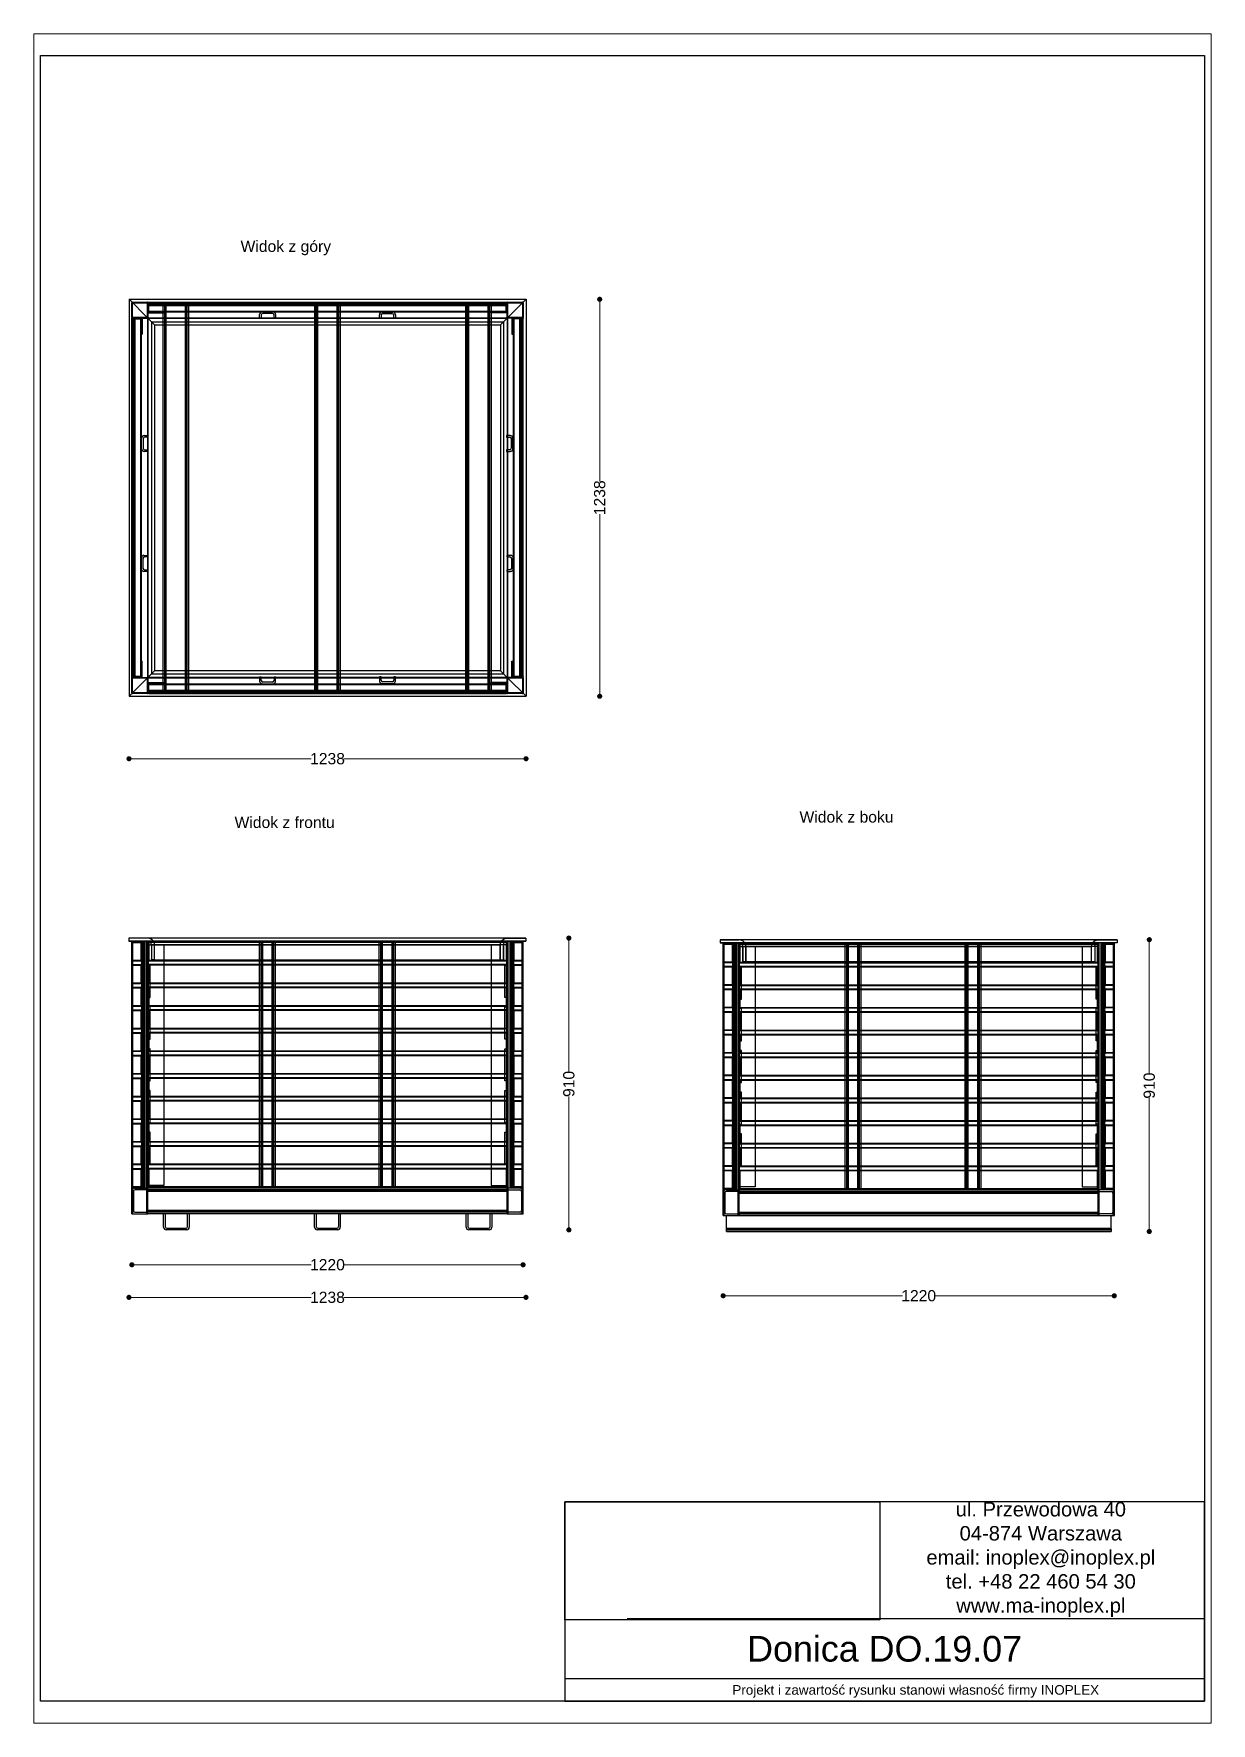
# Paper-space layout 'Układ1' of a CAD drawing. Header units: millimetres. Extents: x 1 to 201, y 2 to 289.
# The model-space entities are those that its viewports show. They can reach past a viewport. Long polylines and large blocks are cut down to what shows.
import ezdxf

# ---------------------------------------------------------------- set-up
doc = ezdxf.new("R2010")
doc.units = ezdxf.units.MM
doc.header["$LTSCALE"] = 3
doc.layers.add('Default', color=7, linetype='Continuous')
doc.layers.add('Hidden_lines', color=7, linetype='Continuous')
doc.styles.get("Standard").update_dxf_attribs({"font": 'arial.ttf'})
doc.dimstyles.new('MATEUSZ', dxfattribs={"dimtxt": 35, "dimasz": 16, "dimexe": 0.18, "dimexo": 0.0625, "dimgap": 0.09, "dimtad": 0, "dimdec": 0, "dimdsep": 46, "dimtxsty": 'Standard', "dimblk": 'DOT', "dimcen": 0.09, "dimse1": 1, "dimse2": 1, "dimadec": 0, "dimazin": 0, "dimtfac": 1, "dimtdec": 0, "dimtofl": 0, "dimtmove": 0, "dimatfit": 3, "dimfxl": 1, "dimtolj": 1, "dimtzin": 0, "dimlwd": 9, "dimlwe": 9, "dimarcsym": 0})
picture_1 = doc.add_image_def('image1.jpg', size_in_pixel=(1896, 709))

psp = doc.layouts.new('Układ1')

msp = doc.modelspace()

# ---------------------------------------------------------------- texts
for s, p in [('Widok z góry', (10989.7, 29072.6)), ('Widok z frontu', (10971, 27276.1)), ('Widok z boku', (12732.6, 27293))]:
    msp.add_text(s, height=34.962).set_placement(p)
at = {"attachment_point": 5}
for s, width, gutter_width, heights, insert, char_height in [('ul. Przewodowa 40\\P04-874 Warszawa\\Pemail: inoplex@inoplex.pl\\Ptel. +48 22 460 54 30\\Pwww.ma-inoplex.pl', 1019.877, 1, [432.7], (13485.1, 24994.8), 45), ('Donica DO.19.07', 1993.625, 1, [0], (12997.9, 24715.8), 80), ('Projekt i zawartość rysunku stanowi własność firmy INOPLEX ', 1800.088, 12.5, [70.5], (13095, 24583.6), 30)]:
    msp.add_mtext_dynamic_manual_height_columns(s, width=width, gutter_width=gutter_width, heights=heights, dxfattribs=dict(at, insert=insert, char_height=char_height))

# ---------------------------------------------------------------- blocks, each defined once
blk = doc.blocks.new('_Dot')
at = {"color": 0, "linetype": 'ByBlock', "lineweight": -2}
blk.add_line((-0.5, 0), (-1, 0), dxfattribs=at)
at = {"color": 0, "linetype": 'ByBlock', "const_width": 0.5}
blk.add_lwpolyline([(-0.25, 0, 1), (0.25, 0, 1)], format="xyb", close=True, dxfattribs=at)
blk = doc.blocks.new('*D25')
at = {"color": 0, "lineweight": 9, "transparency": 16777216}
for p, q in [((10657.6, 25812.3), (11209.8, 25812.3)), ((11863.6, 25812.3), (11311.3, 25812.3))]:
    blk.add_line(p, q, dxfattribs=at)
at = {"layer": 'Defpoints', "color": 0, "transparency": 16777216}
for p in [(10641.6, 26932.8), (11879.6, 26932.8), (11879.6, 25812.3)]:
    blk.add_point(p, dxfattribs=at)
at = {"color": 0, "lineweight": 9, "transparency": 16777216, "xscale": 16, "yscale": 16, "zscale": 16, "rotation": 180}
blk.add_blockref('_Dot', (10641.6, 25812.3), dxfattribs=at)
at = {"color": 0, "lineweight": 9, "transparency": 16777216, "xscale": 16, "yscale": 16, "zscale": 16}
blk.add_blockref('_Dot', (11879.6, 25812.3), dxfattribs=at)
at = {"color": 0, "transparency": 16777216, "insert": (11260.6, 25812.3), "char_height": 35, "attachment_point": 5}
blk.add_mtext('\\A1;1238', dxfattribs=at)
blk = doc.blocks.new('*D26')
at = {"color": 0, "lineweight": 9, "transparency": 16777216}
for p, q in [((10666.6, 25913.9), (11209.9, 25913.9)), ((11854.6, 25913.9), (11311.2, 25913.9))]:
    blk.add_line(p, q, dxfattribs=at)
at = {"layer": 'Defpoints', "color": 0, "transparency": 16777216}
for p in [(10650.6, 26156.5), (11870.6, 26156.5), (11870.6, 25913.9)]:
    blk.add_point(p, dxfattribs=at)
at = {"color": 0, "lineweight": 9, "transparency": 16777216, "xscale": 16, "yscale": 16, "zscale": 16, "rotation": 180}
blk.add_blockref('_Dot', (10650.6, 25913.9), dxfattribs=at)
at = {"color": 0, "lineweight": 9, "transparency": 16777216, "xscale": 16, "yscale": 16, "zscale": 16}
blk.add_blockref('_Dot', (11870.6, 25913.9), dxfattribs=at)
at = {"color": 0, "transparency": 16777216, "insert": (11260.6, 25913.9), "char_height": 35, "attachment_point": 5}
blk.add_mtext('\\A1;1220', dxfattribs=at)
blk = doc.blocks.new('*D27')
at = {"color": 0, "lineweight": 9, "transparency": 16777216}
for p, q in [((12013.4, 26916.8), (12013.4, 26516.5)), ((12013.4, 26038.8), (12013.4, 26439.1))]:
    blk.add_line(p, q, dxfattribs=at)
at = {"layer": 'Defpoints', "color": 0, "transparency": 16777216}
for p in [(11879.6, 26932.8), (11701.3, 26022.8), (12013.4, 26022.8)]:
    blk.add_point(p, dxfattribs=at)
at = {"color": 0, "lineweight": 9, "transparency": 16777216, "xscale": 16, "yscale": 16, "zscale": 16}
for p, rotation in [((12013.4, 26932.8), 90), ((12013.4, 26022.8), 270)]:
    blk.add_blockref('_Dot', p, dxfattribs=dict(at, rotation=rotation))
at = {"color": 0, "transparency": 16777216, "insert": (12013.4, 26477.8), "char_height": 35, "attachment_point": 5, "rotation": 90}
blk.add_mtext('\\A1;910', dxfattribs=at)
blk = doc.blocks.new('*D28')
at = {"color": 0, "lineweight": 9, "transparency": 16777216}
for p, q in [((12510.4, 25817.2), (13053.6, 25817.2)), ((13698.1, 25817.2), (13154.9, 25817.2))]:
    blk.add_line(p, q, dxfattribs=at)
at = {"layer": 'Defpoints', "color": 0, "transparency": 16777216}
for p in [(12494.4, 26067.6), (13714.1, 26073.5), (13714.1, 25817.2)]:
    blk.add_point(p, dxfattribs=at)
at = {"color": 0, "lineweight": 9, "transparency": 16777216, "xscale": 16, "yscale": 16, "zscale": 16, "rotation": 180}
blk.add_blockref('_Dot', (12494.4, 25817.2), dxfattribs=at)
at = {"color": 0, "lineweight": 9, "transparency": 16777216, "xscale": 16, "yscale": 16, "zscale": 16}
blk.add_blockref('_Dot', (13714.1, 25817.2), dxfattribs=at)
at = {"color": 0, "transparency": 16777216, "insert": (13104.2, 25817.2), "char_height": 35, "attachment_point": 5}
blk.add_mtext('\\A1;1220', dxfattribs=at)
blk = doc.blocks.new('*D29')
at = {"color": 0, "lineweight": 9, "transparency": 16777216}
for p, q in [((13823.3, 26911.6), (13823.3, 26511.3)), ((13823.3, 26033.6), (13823.3, 26434))]:
    blk.add_line(p, q, dxfattribs=at)
at = {"layer": 'Defpoints', "color": 0, "transparency": 16777216}
for p in [(13723.4, 26927.6), (13704.6, 26017.6), (13823.3, 26017.6)]:
    blk.add_point(p, dxfattribs=at)
at = {"color": 0, "lineweight": 9, "transparency": 16777216, "xscale": 16, "yscale": 16, "zscale": 16}
for p, rotation in [((13823.3, 26927.6), 90), ((13823.3, 26017.6), 270)]:
    blk.add_blockref('_Dot', p, dxfattribs=dict(at, rotation=rotation))
at = {"color": 0, "transparency": 16777216, "insert": (13823.3, 26472.6), "char_height": 35, "attachment_point": 5, "rotation": 90}
blk.add_mtext('\\A1;910', dxfattribs=at)
blk = doc.blocks.new('*D30')
at = {"color": 0, "lineweight": 9, "transparency": 16777216}
for p, q in [((10657.8, 27492), (11210.1, 27492)), ((11863.8, 27492), (11311.6, 27492))]:
    blk.add_line(p, q, dxfattribs=at)
at = {"layer": 'Defpoints', "color": 0, "transparency": 16777216}
for p in [(10641.8, 28924.8), (11879.8, 28924.8), (11879.8, 27492)]:
    blk.add_point(p, dxfattribs=at)
at = {"color": 0, "lineweight": 9, "transparency": 16777216, "xscale": 16, "yscale": 16, "zscale": 16, "rotation": 180}
blk.add_blockref('_Dot', (10641.8, 27492), dxfattribs=at)
at = {"color": 0, "lineweight": 9, "transparency": 16777216, "xscale": 16, "yscale": 16, "zscale": 16}
blk.add_blockref('_Dot', (11879.8, 27492), dxfattribs=at)
at = {"color": 0, "transparency": 16777216, "insert": (11260.8, 27492), "char_height": 35, "attachment_point": 5}
blk.add_mtext('\\A1;1238', dxfattribs=at)
blk = doc.blocks.new('*D31')
at = {"color": 0, "lineweight": 9, "transparency": 16777216}
for p, q in [((12109.5, 28908.8), (12109.5, 28356.5)), ((12109.5, 27702.8), (12109.5, 28255))]:
    blk.add_line(p, q, dxfattribs=at)
at = {"layer": 'Defpoints', "color": 0, "transparency": 16777216}
for p in [(11879.8, 28924.8), (11879.8, 27686.8), (12109.5, 27686.8)]:
    blk.add_point(p, dxfattribs=at)
at = {"color": 0, "lineweight": 9, "transparency": 16777216, "xscale": 16, "yscale": 16, "zscale": 16}
for p, rotation in [((12109.5, 28924.8), 90), ((12109.5, 27686.8), 270)]:
    blk.add_blockref('_Dot', p, dxfattribs=dict(at, rotation=rotation))
at = {"color": 0, "transparency": 16777216, "insert": (12109.5, 28305.8), "char_height": 35, "attachment_point": 5, "rotation": 90}
blk.add_mtext('\\A1;1238', dxfattribs=at)

# ---------------------------------------------------------------- dimensions: what is measured, and where the dimension line sits
for base, p1, p2, picture, middle in [((11879.8, 27492), (10641.8, 28924.8), (11879.8, 28924.8), '*D30', (11260.8, 27492)), ((11879.6, 25812.3), (10641.6, 26932.8), (11879.6, 26932.8), '*D25', (11260.6, 25812.3)), ((11870.6, 25913.9), (10650.6, 26156.5), (11870.6, 26156.5), '*D26', (11260.6, 25913.9)), ((13714.1, 25817.2), (12494.4, 26067.6), (13714.1, 26073.5), '*D28', (13104.2, 25817.2))]:
    dim = msp.add_linear_dim(base=base, p1=p1, p2=p2, dimstyle='MATEUSZ')
    dim.commit()
    dim.dimension.update_dxf_attribs({"geometry": picture, "text_midpoint": middle})
for base, p1, p2, picture, middle in [((12109.5, 27686.8), (11879.8, 28924.8), (11879.8, 27686.8), '*D31', (12109.5, 28305.8)), ((12013.4, 26022.8), (11879.6, 26932.8), (11701.3, 26022.8), '*D27', (12013.4, 26477.8)), ((13823.3, 26017.6), (13723.4, 26927.6), (13704.6, 26017.6), '*D29', (13823.3, 26472.6))]:
    dim = msp.add_linear_dim(base=base, p1=p1, p2=p2, angle=90, dimstyle='MATEUSZ')
    dim.commit()
    dim.dimension.update_dxf_attribs({"geometry": picture, "text_midpoint": middle})

# ---------------------------------------------------------------- linework, layer by layer
for p, q in [((13995, 24809.6), (12194.9, 24809.6)), ((13994.7, 24623), (12001.1, 24623))]:
    msp.add_line(p, q)
for points in [[(10366.2, 24552.5), (10366.2, 29684.6), (13995, 29684.6), (13995, 24552.5)], [(12001.1, 24552.5), (13995, 24552.5), (13995, 25174.2), (12001.1, 25174.2)]]:
    msp.add_lwpolyline(points, close=True)
at = {"layer": 'Default'}
for p, q in [((10641.8, 28924.8), (10641.8, 27686.8)), ((10641.8, 28924.8), (10699.8, 28866.8)), ((10699.8, 28866.8), (10641.8, 28924.8)), ((10641.8, 28924.8), (11879.8, 28924.8)), ((11821.8, 28866.8), (11879.8, 28924.8)), ((11821.8, 28866.8), (11879.8, 28924.8)), ((11879.8, 28924.8), (11879.8, 27686.8)), ((10699.8, 28866.8), (10699.8, 27744.8)), ((10699.8, 28866.8), (11821.8, 28866.8)), ((10721.8, 28844.8), (10721.8, 27766.8)), ((10721.8, 28844.8), (11799.8, 28844.8)), ((10748.1, 27766.8), (10748.1, 28844.8)), ((10753.1, 27766.8), (10753.1, 28844.8)), ((10758.1, 27766.8), (10758.1, 28844.8)), ((10818.1, 27766.8), (10818.1, 28844.8)), ((10823.1, 27766.8), (10823.1, 28844.8)), ((10828.1, 27766.8), (10828.1, 28844.8)), ((11220.8, 27766.8), (11220.8, 28844.8)), ((11225.8, 27766.8), (11225.8, 28844.8)), ((11230.8, 27766.8), (11230.8, 28844.8)), ((11290.8, 27766.8), (11290.8, 28844.8)), ((11295.8, 27766.8), (11295.8, 28844.8)), ((11300.8, 27766.8), (11300.8, 28844.8)), ((11691.7, 27766.8), (11691.7, 28844.8)), ((11696.7, 27766.8), (11696.7, 28844.8)), ((11701.7, 27766.8), (11701.7, 28844.8)), ((11761.7, 27766.8), (11761.7, 28844.8)), ((11766.7, 27766.8), (11766.7, 28844.8)), ((11771.7, 27766.8), (11771.7, 28844.8)), ((11799.8, 28844.8), (11799.8, 27766.8)), ((11821.8, 28866.8), (11821.8, 27744.8)), ((10721.8, 27766.8), (11799.8, 27766.8)), ((10699.8, 27744.8), (10641.8, 27686.8)), ((10699.8, 27744.8), (10641.8, 27686.8)), ((10699.8, 27744.8), (11821.8, 27744.8)), ((11879.8, 27686.8), (11821.8, 27744.8)), ((11821.8, 27744.8), (11879.8, 27686.8)), ((10641.8, 27686.8), (11879.8, 27686.8)), ((10641.6, 26932.8), (10641.6, 26922.8)), ((10699.6, 26932.8), (10641.6, 26932.8)), ((11879.6, 26932.8), (10641.6, 26932.8)), ((10641.6, 26932.8), (10641.6, 26922.8)), ((10699.6, 26932.8), (10641.6, 26932.8)), ((10641.6, 26922.8), (10652.1, 26922.8)), ((10641.6, 26922.8), (10652.1, 26922.8)), ((11879.6, 26922.8), (10641.6, 26922.8)), ((10650.6, 26072.8), (10650.6, 26922.8)), ((10652.6, 26072.8), (10652.6, 26922.8)), ((10698.6, 26072.8), (10698.6, 26922.8)), ((10700.6, 26072.8), (10700.6, 26922.8)), ((10702.6, 26920.6), (10702.6, 26922.8)), ((11048.6, 26921.1), (11048.6, 26922.8)), ((11056.6, 26921.1), (11056.6, 26922.8)), ((11090.5, 26921.1), (11090.5, 26922.8)), ((11098.6, 26921.1), (11098.6, 26922.8)), ((11422.3, 26921.1), (11422.3, 26922.8)), ((11430.4, 26921.1), (11430.4, 26922.8)), ((11464.3, 26921.1), (11464.3, 26922.8)), ((11472.3, 26921.1), (11472.3, 26922.8)), ((11820.3, 26911.8), (11820.3, 26922.8)), ((11820.6, 26072.8), (11820.6, 26922.8)), ((11879.6, 26932.8), (11821.6, 26932.8)), ((11821.6, 26932.8), (11879.6, 26932.8)), ((11822.6, 26072.8), (11822.6, 26922.8)), ((11868.6, 26072.8), (11868.6, 26922.8)), ((11879.6, 26922.8), (11869.1, 26922.8)), ((11869.4, 26922.8), (11879.6, 26922.8)), ((11870.6, 26072.8), (11870.6, 26922.8)), ((11879.6, 26932.8), (11879.6, 26922.8)), ((11879.6, 26932.8), (11879.6, 26922.8)), ((13723.4, 26927.6), (12485.4, 26927.6)), ((12485.4, 26927.6), (12485.4, 26917.6)), ((12485.4, 26927.6), (12543.4, 26927.6)), ((12485.4, 26927.6), (12485.4, 26917.6)), ((12543.4, 26927.6), (12485.4, 26927.6)), ((13665.4, 26927.6), (13723.4, 26927.6)), ((13665.4, 26927.6), (13723.4, 26927.6)), ((13723.4, 26927.6), (13723.4, 26917.6)), ((13723.4, 26927.6), (13723.4, 26917.6)), ((10701.1, 26919.1), (10701.1, 26863.1)), ((11818, 26921.1), (10703.1, 26921.1)), ((11818, 26919.1), (10703.1, 26919.1)), ((10703.1, 26919.1), (10703.1, 26863.1)), ((11818, 26919.1), (11818, 26863.1)), ((11820.1, 26919.1), (11820.1, 26863.1)), ((12495.6, 26917.6), (12485.4, 26917.6)), ((13723.4, 26917.6), (12485.4, 26917.6)), ((12485.4, 26917.6), (12495.9, 26917.6)), ((12494.4, 26067.6), (12494.4, 26917.6)), ((12496.4, 26067.6), (12496.4, 26917.6)), ((12542.4, 26067.6), (12542.4, 26917.6)), ((12544.4, 26067.6), (12544.4, 26917.6)), ((12544.4, 26906.5), (12545.4, 26906.5)), ((12545.4, 26858), (12545.4, 26914)), ((12545.6, 26906.4), (12545.6, 26917.6)), ((12546.9, 26916), (12550.2, 26916)), ((12547.4, 26916), (13662.4, 26916)), ((12547.4, 26858), (12547.4, 26914)), ((12547.4, 26914), (13662.4, 26914)), ((12874.9, 26916), (12874.9, 26917.6)), ((12882.9, 26916), (12882.9, 26917.6)), ((12916.9, 26916), (12916.9, 26917.6)), ((12924.9, 26916), (12924.9, 26917.6)), ((13248.7, 26916), (13248.7, 26917.6)), ((13256.7, 26916), (13256.7, 26917.6)), ((13290.6, 26916), (13290.6, 26917.6)), ((13298.7, 26916), (13298.7, 26917.6)), ((13658.9, 26916), (13661.9, 26916)), ((13662.4, 26858), (13662.4, 26914)), ((13663.4, 26915.7), (13663.4, 26917.6)), ((13664.4, 26067.6), (13664.4, 26917.6)), ((13664.4, 26858), (13664.4, 26914)), ((13666.4, 26067.6), (13666.4, 26917.6)), ((13712.4, 26067.6), (13712.4, 26917.6)), ((13723.4, 26917.6), (13712.9, 26917.6)), ((13723.4, 26917.6), (13712.9, 26917.6)), ((13714.4, 26067.6), (13714.4, 26917.6)), ((10701.1, 26848.4), (10701.1, 26792.4)), ((11818, 26863.1), (10703.1, 26863.1)), ((11818, 26861.1), (10703.1, 26861.1)), ((11818, 26850.4), (10703.1, 26850.4)), ((11818, 26848.4), (10703.1, 26848.4)), ((10703.1, 26848.4), (10703.1, 26792.4)), ((10750.6, 26861.1), (10750.6, 26850.4)), ((11048.6, 26850.4), (11048.6, 26861.1)), ((11056.6, 26850.4), (11056.6, 26861.1)), ((11090.5, 26850.4), (11090.5, 26861.1)), ((11098.6, 26850.4), (11098.6, 26861.1)), ((11422.3, 26850.4), (11422.3, 26861.1)), ((11430.4, 26850.4), (11430.4, 26861.1)), ((11464.3, 26850.4), (11464.3, 26861.1)), ((11472.3, 26850.4), (11472.3, 26861.1)), ((11770.6, 26861.1), (11770.6, 26850.4)), ((11818, 26848.4), (11818, 26792.4)), ((11820.1, 26848.4), (11820.1, 26792.4)), ((11820.3, 26748.1), (11820.3, 26848)), ((12545.7, 26842.6), (12544.4, 26842.6)), ((12545.4, 26787.3), (12545.4, 26843.3)), ((12545.6, 26742.6), (12545.6, 26843.3)), ((12547.4, 26858), (13662.4, 26858)), ((12547.4, 26856), (13662.4, 26856)), ((12547.4, 26845.3), (13662.4, 26845.3)), ((12547.4, 26843.3), (13662.4, 26843.3)), ((12547.4, 26787.3), (12547.4, 26843.3)), ((12594.4, 26856), (12594.4, 26845.3)), ((12874.9, 26845.3), (12874.9, 26856)), ((12882.9, 26845.3), (12882.9, 26856)), ((12916.9, 26845.3), (12916.9, 26856)), ((12924.9, 26845.3), (12924.9, 26856)), ((13248.7, 26845.3), (13248.7, 26856)), ((13256.7, 26845.3), (13256.7, 26856)), ((13290.6, 26845.3), (13290.6, 26856)), ((13298.7, 26845.3), (13298.7, 26856)), ((13614.4, 26856), (13614.4, 26845.3)), ((13662.4, 26787.3), (13662.4, 26843.3)), ((13664.4, 26787.3), (13664.4, 26843.3)), ((10701.1, 26777.8), (10701.1, 26721.8)), ((10702.6, 26779.3), (10702.6, 26791)), ((11818, 26792.4), (10703.1, 26792.4)), ((11818, 26790.4), (10703.1, 26790.4)), ((11818, 26779.8), (10703.1, 26779.8)), ((10703.1, 26777.8), (10703.1, 26721.8)), ((11818, 26777.8), (10703.1, 26777.8)), ((10707.6, 26779.8), (10707.6, 26790.4)), ((10750.6, 26790.4), (10750.6, 26779.8)), ((11048.6, 26779.8), (11048.6, 26790.4)), ((11056.6, 26779.8), (11056.6, 26790.4)), ((11090.5, 26779.8), (11090.5, 26790.4)), ((11098.6, 26779.8), (11098.6, 26790.4)), ((11422.3, 26779.8), (11422.3, 26790.4)), ((11430.4, 26779.8), (11430.4, 26790.4)), ((11464.3, 26779.8), (11464.3, 26790.4)), ((11472.3, 26779.8), (11472.3, 26790.4)), ((11770.6, 26790.4), (11770.6, 26779.8)), ((11813.5, 26779.8), (11813.5, 26790.4)), ((11818, 26777.8), (11818, 26721.8)), ((11820.1, 26777.8), (11820.1, 26721.8)), ((12545.4, 26716.7), (12545.4, 26772.7)), ((12547.4, 26787.3), (13662.4, 26787.3)), ((12547.4, 26785.3), (13662.4, 26785.3)), ((12547.4, 26774.7), (13662.4, 26774.7)), ((12547.4, 26716.7), (12547.4, 26772.7)), ((12547.4, 26772.7), (13662.4, 26772.7)), ((12551.4, 26774.7), (12551.4, 26785.3)), ((12594.4, 26785.3), (12594.4, 26774.7)), ((12874.9, 26774.7), (12874.9, 26785.3)), ((12882.9, 26774.7), (12882.9, 26785.3)), ((12916.9, 26774.7), (12916.9, 26785.3)), ((12924.9, 26774.7), (12924.9, 26785.3)), ((13248.7, 26774.7), (13248.7, 26785.3)), ((13256.7, 26774.7), (13256.7, 26785.3)), ((13290.6, 26774.7), (13290.6, 26785.3)), ((13298.7, 26774.7), (13298.7, 26785.3)), ((13614.4, 26785.3), (13614.4, 26774.7)), ((13657.4, 26774.7), (13657.4, 26785.3)), ((13662.4, 26716.7), (13662.4, 26772.7)), ((13663.4, 26774.4), (13663.4, 26785.6)), ((13664.4, 26716.7), (13664.4, 26772.7)), ((10707.6, 26717.8), (10700.6, 26717.8)), ((10702.6, 26708.7), (10702.6, 26717.8)), ((11818, 26721.8), (10703.1, 26721.8)), ((11818, 26719.8), (10703.1, 26719.8)), ((10707.6, 26709.1), (10707.6, 26717.8)), ((10750.6, 26719.8), (10750.6, 26709.1)), ((11048.6, 26709.1), (11048.6, 26719.8)), ((11056.6, 26709.1), (11056.6, 26719.8)), ((11090.5, 26709.1), (11090.5, 26719.8)), ((11098.6, 26709.1), (11098.6, 26719.8)), ((11422.3, 26709.1), (11422.3, 26719.8)), ((11430.4, 26709.1), (11430.4, 26719.8)), ((11464.3, 26709.1), (11464.3, 26719.8)), ((11472.3, 26709.1), (11472.3, 26719.8)), ((11770.6, 26719.8), (11770.6, 26709.1)), ((11813.5, 26709.1), (11813.5, 26717.8)), ((11813.5, 26717.8), (11820.6, 26717.8)), ((11820.3, 26617.9), (11820.3, 26718.1)), ((12544.4, 26742.6), (12545.4, 26742.6)), ((12551.4, 26712.6), (12544.4, 26712.6)), ((12545.6, 26612.4), (12545.6, 26712.6)), ((12547.4, 26716.7), (13662.4, 26716.7)), ((12547.4, 26714.7), (13662.4, 26714.7)), ((12551.4, 26704), (12551.4, 26712.6)), ((12594.4, 26714.7), (12594.4, 26704)), ((12874.9, 26704), (12874.9, 26714.7)), ((12882.9, 26704), (12882.9, 26714.7)), ((12916.9, 26704), (12916.9, 26714.7)), ((12924.9, 26704), (12924.9, 26714.7)), ((13248.7, 26704), (13248.7, 26714.7)), ((13256.7, 26704), (13256.7, 26714.7)), ((13290.6, 26704), (13290.6, 26714.7)), ((13298.7, 26704), (13298.7, 26714.7)), ((13614.4, 26714.7), (13614.4, 26704)), ((13657.4, 26704), (13657.4, 26712.6)), ((13657.4, 26712.6), (13664.4, 26712.6)), ((13663.4, 26703.7), (13663.4, 26712.6)), ((10701.1, 26707.1), (10701.1, 26651.1)), ((11818, 26709.1), (10703.1, 26709.1)), ((11818, 26707.1), (10703.1, 26707.1)), ((10703.1, 26707.1), (10703.1, 26651.1)), ((11818, 26707.1), (11818, 26651.1)), ((11820.1, 26707.1), (11820.1, 26651.1)), ((12545.4, 26646), (12545.4, 26702)), ((12547.4, 26704), (13662.4, 26704)), ((12547.4, 26702), (13662.4, 26702)), ((12547.4, 26646), (12547.4, 26702)), ((13662.4, 26646), (13662.4, 26702)), ((13664.4, 26646), (13664.4, 26702)), ((10701.1, 26636.5), (10701.1, 26580.5)), ((10702.6, 26638.1), (10702.6, 26649.8)), ((11818, 26651.1), (10703.1, 26651.1)), ((11818, 26649.1), (10703.1, 26649.1)), ((11818, 26638.5), (10703.1, 26638.5)), ((11818, 26636.5), (10703.1, 26636.5)), ((10703.1, 26636.5), (10703.1, 26580.5)), ((10707.6, 26638.5), (10707.6, 26649.1)), ((10750.6, 26649.1), (10750.6, 26638.5)), ((11048.6, 26638.5), (11048.6, 26649.1)), ((11056.6, 26638.5), (11056.6, 26649.1)), ((11090.5, 26638.5), (11090.5, 26649.1)), ((11098.6, 26638.5), (11098.6, 26649.1)), ((11422.3, 26638.5), (11422.3, 26649.1)), ((11430.4, 26638.5), (11430.4, 26649.1)), ((11464.3, 26638.5), (11464.3, 26649.1)), ((11472.3, 26638.5), (11472.3, 26649.1)), ((11770.6, 26649.1), (11770.6, 26638.5)), ((11813.5, 26638.5), (11813.5, 26649.1)), ((11818, 26636.5), (11818, 26580.5)), ((11820.1, 26636.5), (11820.1, 26580.5)), ((12544.4, 26612.6), (12545.4, 26612.6)), ((12545.4, 26575.3), (12545.4, 26631.3)), ((12547.4, 26646), (13662.4, 26646)), ((12547.4, 26644), (13662.4, 26644)), ((12547.4, 26633.3), (13662.4, 26633.3)), ((12547.4, 26631.3), (13662.4, 26631.3)), ((12547.4, 26575.3), (12547.4, 26631.3)), ((12551.4, 26633.3), (12551.4, 26644)), ((12594.4, 26644), (12594.4, 26633.3)), ((12874.9, 26633.3), (12874.9, 26644)), ((12882.9, 26633.3), (12882.9, 26644)), ((12916.9, 26633.3), (12916.9, 26644)), ((12924.9, 26633.3), (12924.9, 26644)), ((13248.7, 26633.3), (13248.7, 26644)), ((13256.7, 26633.3), (13256.7, 26644)), ((13290.6, 26633.3), (13290.6, 26644)), ((13298.7, 26633.3), (13298.7, 26644)), ((13614.4, 26644), (13614.4, 26633.3)), ((13657.4, 26633.3), (13657.4, 26644)), ((13662.4, 26575.3), (13662.4, 26631.3)), ((13663.4, 26633.1), (13663.4, 26644.3)), ((13664.4, 26575.3), (13664.4, 26631.3)), ((10701.1, 26565.8), (10701.1, 26509.8)), ((10702.6, 26567.4), (10702.6, 26579.2)), ((11818, 26580.5), (10703.1, 26580.5)), ((11818, 26578.5), (10703.1, 26578.5)), ((11818, 26567.8), (10703.1, 26567.8)), ((10703.1, 26565.8), (10703.1, 26509.8)), ((11818, 26565.8), (10703.1, 26565.8)), ((10707.6, 26567.8), (10707.6, 26578.5)), ((10750.6, 26578.5), (10750.6, 26567.8)), ((11048.6, 26567.8), (11048.6, 26578.5)), ((11056.6, 26567.8), (11056.6, 26578.5)), ((11090.5, 26567.8), (11090.5, 26578.5)), ((11098.6, 26567.8), (11098.6, 26578.5)), ((11422.3, 26567.8), (11422.3, 26578.5)), ((11430.4, 26567.8), (11430.4, 26578.5)), ((11464.3, 26567.8), (11464.3, 26578.5)), ((11472.3, 26567.8), (11472.3, 26578.5)), ((11770.6, 26578.5), (11770.6, 26567.8)), ((11813.5, 26567.8), (11813.5, 26578.5)), ((11818, 26565.8), (11818, 26509.8)), ((11820.1, 26565.8), (11820.1, 26509.8)), ((11820.3, 26488), (11820.3, 26587.9)), ((12545.4, 26582.6), (12544.4, 26582.6)), ((12545.4, 26504.7), (12545.4, 26560.7)), ((12545.6, 26482.6), (12545.6, 26583.2)), ((12547.4, 26575.3), (13662.4, 26575.3)), ((12547.4, 26573.3), (13662.4, 26573.3)), ((12547.4, 26562.7), (13662.4, 26562.7)), ((12547.4, 26504.7), (12547.4, 26560.7)), ((12547.4, 26560.7), (13662.4, 26560.7)), ((12551.4, 26562.7), (12551.4, 26573.3)), ((12594.4, 26573.3), (12594.4, 26562.7)), ((12874.9, 26562.7), (12874.9, 26573.3)), ((12882.9, 26562.7), (12882.9, 26573.3)), ((12916.9, 26562.7), (12916.9, 26573.3)), ((12924.9, 26562.7), (12924.9, 26573.3)), ((13248.7, 26562.7), (13248.7, 26573.3)), ((13256.7, 26562.7), (13256.7, 26573.3)), ((13290.6, 26562.7), (13290.6, 26573.3)), ((13298.7, 26562.7), (13298.7, 26573.3)), ((13614.4, 26573.3), (13614.4, 26562.7)), ((13657.4, 26562.7), (13657.4, 26573.3)), ((13662.4, 26504.7), (13662.4, 26560.7)), ((13663.4, 26562.4), (13663.4, 26573.6)), ((13664.4, 26504.7), (13664.4, 26560.7)), ((10702.6, 26496.8), (10702.6, 26508.5)), ((11818, 26509.8), (10703.1, 26509.8)), ((11818, 26507.8), (10703.1, 26507.8)), ((10707.6, 26497.1), (10707.6, 26507.8)), ((10750.6, 26507.8), (10750.6, 26497.1)), ((11048.6, 26497.1), (11048.6, 26507.8)), ((11056.6, 26497.1), (11056.6, 26507.8)), ((11090.5, 26497.1), (11090.5, 26507.8)), ((11098.6, 26497.1), (11098.6, 26507.8)), ((11422.3, 26497.1), (11422.3, 26507.8)), ((11430.4, 26497.1), (11430.4, 26507.8)), ((11464.3, 26497.1), (11464.3, 26507.8)), ((11472.3, 26497.1), (11472.3, 26507.8)), ((11770.6, 26507.8), (11770.6, 26497.1)), ((11813.5, 26497.1), (11813.5, 26507.8)), ((12547.4, 26504.7), (13662.4, 26504.7)), ((12547.4, 26502.7), (13662.4, 26502.7)), ((12551.4, 26492), (12551.4, 26502.7)), ((12594.4, 26502.7), (12594.4, 26492)), ((12874.9, 26492), (12874.9, 26502.7)), ((12882.9, 26492), (12882.9, 26502.7)), ((12916.9, 26492), (12916.9, 26502.7)), ((12924.9, 26492), (12924.9, 26502.7)), ((13248.7, 26492), (13248.7, 26502.7)), ((13256.7, 26492), (13256.7, 26502.7)), ((13290.6, 26492), (13290.6, 26502.7)), ((13298.7, 26492), (13298.7, 26502.7)), ((13614.4, 26502.7), (13614.4, 26492)), ((13657.4, 26492), (13657.4, 26502.7)), ((13663.4, 26491.8), (13663.4, 26503)), ((10701.1, 26495.1), (10701.1, 26439.1)), ((11818, 26497.1), (10703.1, 26497.1)), ((11818, 26495.1), (10703.1, 26495.1)), ((10703.1, 26495.1), (10703.1, 26439.1)), ((11818, 26495.1), (11818, 26439.1)), ((11820.1, 26495.1), (11820.1, 26439.1)), ((11820.3, 26357.5), (11820.3, 26458.1)), ((12544.4, 26482.6), (12545.4, 26482.6)), ((12545.4, 26452.6), (12544.4, 26452.6)), ((12545.4, 26434), (12545.4, 26490)), ((12545.6, 26352.6), (12545.6, 26453.3)), ((12547.4, 26492), (13662.4, 26492)), ((12547.4, 26434), (12547.4, 26490)), ((12547.4, 26490), (13662.4, 26490)), ((13662.4, 26434), (13662.4, 26490)), ((13664.4, 26434), (13664.4, 26490)), ((10701.1, 26424.5), (10701.1, 26368.5)), ((10702.6, 26426.2), (10702.6, 26437.9)), ((11818, 26439.1), (10703.1, 26439.1)), ((11818, 26437.1), (10703.1, 26437.1)), ((11818, 26426.5), (10703.1, 26426.5)), ((10703.1, 26424.5), (10703.1, 26368.5)), ((11818, 26424.5), (10703.1, 26424.5)), ((10707.6, 26426.5), (10707.6, 26437.1)), ((10750.6, 26437.1), (10750.6, 26426.5)), ((11048.6, 26426.5), (11048.6, 26437.1)), ((11056.6, 26426.5), (11056.6, 26437.1)), ((11090.5, 26426.5), (11090.5, 26437.1)), ((11098.6, 26426.5), (11098.6, 26437.1)), ((11422.3, 26426.5), (11422.3, 26437.1)), ((11430.4, 26426.5), (11430.4, 26437.1)), ((11464.3, 26426.5), (11464.3, 26437.1)), ((11472.3, 26426.5), (11472.3, 26437.1)), ((11770.6, 26437.1), (11770.6, 26426.5)), ((11813.5, 26426.5), (11813.5, 26437.1)), ((11818, 26424.5), (11818, 26368.5)), ((11820.1, 26424.5), (11820.1, 26368.5)), ((12545.4, 26363.4), (12545.4, 26419.4)), ((12547.4, 26434), (13662.4, 26434)), ((12547.4, 26432), (13662.4, 26432)), ((12547.4, 26421.4), (13662.4, 26421.4)), ((12547.4, 26363.4), (12547.4, 26419.4)), ((12547.4, 26419.4), (13662.4, 26419.4)), ((12551.4, 26421.4), (12551.4, 26432)), ((12594.4, 26432), (12594.4, 26421.4)), ((12874.9, 26421.4), (12874.9, 26432)), ((12882.9, 26421.4), (12882.9, 26432)), ((12916.9, 26421.4), (12916.9, 26432)), ((12924.9, 26421.4), (12924.9, 26432)), ((13248.7, 26421.4), (13248.7, 26432)), ((13256.7, 26421.4), (13256.7, 26432)), ((13290.6, 26421.4), (13290.6, 26432)), ((13298.7, 26421.4), (13298.7, 26432)), ((13614.4, 26432), (13614.4, 26421.4)), ((13657.4, 26421.4), (13657.4, 26432)), ((13662.4, 26363.4), (13662.4, 26419.4)), ((13663.4, 26421.1), (13663.4, 26432.3)), ((13664.4, 26363.4), (13664.4, 26419.4)), ((10700.6, 26357.8), (10707.6, 26357.8)), ((10701.1, 26353.8), (10701.1, 26297.8)), ((10702.6, 26357.8), (10702.6, 26367.3)), ((11818, 26368.5), (10703.1, 26368.5)), ((11818, 26366.5), (10703.1, 26366.5)), ((11818, 26355.8), (10703.1, 26355.8)), ((10703.1, 26353.8), (10703.1, 26297.8)), ((11818, 26353.8), (10703.1, 26353.8)), ((10707.6, 26357.8), (10707.6, 26366.5)), ((10750.6, 26366.5), (10750.6, 26355.8)), ((11048.6, 26355.8), (11048.6, 26366.5)), ((11056.6, 26355.8), (11056.6, 26366.5)), ((11090.5, 26355.8), (11090.5, 26366.5)), ((11098.6, 26355.8), (11098.6, 26366.5)), ((11422.3, 26355.8), (11422.3, 26366.5)), ((11430.4, 26355.8), (11430.4, 26366.5)), ((11464.3, 26355.8), (11464.3, 26366.5)), ((11472.3, 26355.8), (11472.3, 26366.5)), ((11770.6, 26366.5), (11770.6, 26355.8)), ((11813.5, 26357.8), (11813.5, 26366.5)), ((11820.6, 26357.8), (11813.5, 26357.8)), ((11818, 26353.8), (11818, 26297.8)), ((11820.1, 26353.8), (11820.1, 26297.8)), ((12544.4, 26352.6), (12551.4, 26352.6)), ((12545.4, 26292.7), (12545.4, 26348.7)), ((12547.4, 26363.4), (13662.4, 26363.4)), ((12547.4, 26361.4), (13662.4, 26361.4)), ((12547.4, 26350.7), (13662.4, 26350.7)), ((12547.4, 26348.7), (13662.4, 26348.7)), ((12547.4, 26292.7), (12547.4, 26348.7)), ((12551.4, 26352.6), (12551.4, 26361.4)), ((12594.4, 26361.4), (12594.4, 26350.7)), ((12874.9, 26350.7), (12874.9, 26361.4)), ((12882.9, 26350.7), (12882.9, 26361.4)), ((12916.9, 26350.7), (12916.9, 26361.4)), ((12924.9, 26350.7), (12924.9, 26361.4)), ((13248.7, 26350.7), (13248.7, 26361.4)), ((13256.7, 26350.7), (13256.7, 26361.4)), ((13290.6, 26350.7), (13290.6, 26361.4)), ((13298.7, 26350.7), (13298.7, 26361.4)), ((13614.4, 26361.4), (13614.4, 26350.7)), ((13657.4, 26352.6), (13657.4, 26361.4)), ((13664.4, 26352.6), (13657.4, 26352.6)), ((13662.4, 26292.7), (13662.4, 26348.7)), ((13663.4, 26352.6), (13663.4, 26361.6)), ((13664.4, 26292.7), (13664.4, 26348.7)), ((10702.6, 26284.9), (10702.6, 26296.6)), ((11818, 26297.8), (10703.1, 26297.8)), ((11818, 26295.8), (10703.1, 26295.8)), ((10707.6, 26285.2), (10707.6, 26295.8)), ((10750.6, 26295.8), (10750.6, 26285.2)), ((11048.6, 26285.2), (11048.6, 26295.8)), ((11056.6, 26285.2), (11056.6, 26295.8)), ((11090.5, 26285.2), (11090.5, 26295.8)), ((11098.6, 26285.2), (11098.6, 26295.8)), ((11422.3, 26285.2), (11422.3, 26295.8)), ((11430.4, 26285.2), (11430.4, 26295.8)), ((11464.3, 26285.2), (11464.3, 26295.8)), ((11472.3, 26285.2), (11472.3, 26295.8)), ((11770.6, 26295.8), (11770.6, 26285.2)), ((11813.5, 26285.2), (11813.5, 26295.8)), ((11820.3, 26227.9), (11820.3, 26327.9)), ((12545.4, 26322.6), (12544.4, 26322.6)), ((12545.6, 26222.1), (12545.6, 26323.1)), ((12547.4, 26292.7), (13662.4, 26292.7)), ((12547.4, 26290.7), (13662.4, 26290.7)), ((12551.4, 26280.1), (12551.4, 26290.7)), ((12594.4, 26290.7), (12594.4, 26280.1)), ((12874.9, 26280.1), (12874.9, 26290.7)), ((12882.9, 26280.1), (12882.9, 26290.7)), ((12916.9, 26280.1), (12916.9, 26290.7)), ((12924.9, 26280.1), (12924.9, 26290.7)), ((13248.7, 26280.1), (13248.7, 26290.7)), ((13256.7, 26280.1), (13256.7, 26290.7)), ((13290.6, 26280.1), (13290.6, 26290.7)), ((13298.7, 26280.1), (13298.7, 26290.7)), ((13614.4, 26290.7), (13614.4, 26280.1)), ((13657.4, 26280.1), (13657.4, 26290.7)), ((13663.4, 26279.8), (13663.4, 26291)), ((10701.1, 26283.2), (10701.1, 26227.2)), ((11818, 26285.2), (10703.1, 26285.2)), ((11818, 26283.2), (10703.1, 26283.2)), ((10703.1, 26283.2), (10703.1, 26227.2)), ((11818, 26283.2), (11818, 26227.2)), ((11820.1, 26283.2), (11820.1, 26227.2)), ((12545.4, 26222.1), (12545.4, 26278.1)), ((12547.4, 26280.1), (13662.4, 26280.1)), ((12547.4, 26278.1), (13662.4, 26278.1)), ((12547.4, 26222.1), (12547.4, 26278.1)), ((13662.4, 26222.1), (13662.4, 26278.1)), ((13664.4, 26222.1), (13664.4, 26278.1)), ((10701.1, 26212.5), (10701.1, 26156.5)), ((11818, 26227.2), (10703.1, 26227.2)), ((11818, 26225.2), (10703.1, 26225.2)), ((11818, 26214.5), (10703.1, 26214.5)), ((10703.1, 26212.5), (10703.1, 26156.5)), ((11818, 26212.5), (10703.1, 26212.5)), ((10750.6, 26225.2), (10750.6, 26214.5)), ((11048.6, 26214.5), (11048.6, 26225.2)), ((11056.6, 26214.5), (11056.6, 26225.2)), ((11090.5, 26214.5), (11090.5, 26225.2)), ((11098.6, 26214.5), (11098.6, 26225.2)), ((11422.3, 26214.5), (11422.3, 26225.2)), ((11430.4, 26214.5), (11430.4, 26225.2)), ((11464.3, 26214.5), (11464.3, 26225.2)), ((11472.3, 26214.5), (11472.3, 26225.2)), ((11770.6, 26225.2), (11770.6, 26214.5)), ((11818, 26212.5), (11818, 26156.5)), ((11820.1, 26212.5), (11820.1, 26156.5)), ((12544.4, 26222.6), (12546, 26222.6)), ((12545.4, 26151.4), (12545.4, 26207.4)), ((12547.4, 26222.1), (13662.4, 26222.1)), ((12547.4, 26220.1), (13662.4, 26220.1)), ((12547.4, 26209.4), (13662.4, 26209.4)), ((12547.4, 26207.4), (13662.4, 26207.4)), ((12547.4, 26151.4), (12547.4, 26207.4)), ((12594.2, 26220.1), (12875.4, 26220.1)), ((12594.4, 26220.1), (12594.4, 26209.4)), ((12874.9, 26209.4), (12874.9, 26220.1)), ((12882.9, 26209.4), (12882.9, 26220.1)), ((12916.9, 26209.4), (12916.9, 26220.1)), ((12924.6, 26220.1), (13249.1, 26220.1)), ((12924.9, 26209.4), (12924.9, 26220.1)), ((13248.7, 26209.4), (13248.7, 26220.1)), ((13256.7, 26209.4), (13256.7, 26220.1)), ((13290.6, 26209.4), (13290.6, 26220.1)), ((13298.5, 26220.1), (13614.9, 26220.1)), ((13298.7, 26209.4), (13298.7, 26220.1)), ((13614.4, 26220.1), (13614.4, 26209.4)), ((13662.4, 26151.4), (13662.4, 26207.4)), ((13664.4, 26151.4), (13664.4, 26207.4)), ((11820.6, 26152.8), (10700.6, 26152.8)), ((10700.6, 26080.8), (10700.6, 26144.7)), ((11820.6, 26144.7), (10700.6, 26144.7)), ((10702.6, 26152.8), (10702.6, 26155.4)), ((11818, 26156.5), (10703.1, 26156.5)), ((11818, 26154.5), (10703.1, 26154.5)), ((11048.6, 26152.8), (11048.6, 26154.5)), ((11056.6, 26152.8), (11056.6, 26154.5)), ((11090.5, 26152.8), (11090.5, 26154.5)), ((11098.6, 26152.8), (11098.6, 26154.5)), ((11422.3, 26152.8), (11422.3, 26154.5)), ((11430.4, 26152.8), (11430.4, 26154.5)), ((11464.3, 26152.8), (11464.3, 26154.5)), ((11472.3, 26152.8), (11472.3, 26154.5)), ((11820.3, 26152.8), (11820.3, 26161.9)), ((11820.6, 26080.8), (11820.6, 26144.7)), ((11870.3, 26080.8), (11870.3, 26144.7)), ((12494.6, 26075.7), (12494.6, 26139.6)), ((12545.4, 26156.5), (12544.4, 26156.5)), ((12544.4, 26147.6), (13664.4, 26147.6)), ((12544.4, 26075.7), (12544.4, 26139.6)), ((12544.4, 26139.6), (13664.4, 26139.6)), ((12545.6, 26147.6), (12545.6, 26157.1)), ((12547.4, 26151.4), (13662.4, 26151.4)), ((12547.4, 26149.4), (13662.4, 26149.4)), ((12874.9, 26147.6), (12874.9, 26149.4)), ((12882.9, 26147.6), (12882.9, 26149.4)), ((12916.9, 26147.6), (12916.9, 26149.4)), ((12924.9, 26147.6), (12924.9, 26149.4)), ((13248.7, 26147.6), (13248.7, 26149.4)), ((13256.7, 26147.6), (13256.7, 26149.4)), ((13290.6, 26147.6), (13290.6, 26149.4)), ((13298.7, 26147.6), (13298.7, 26149.4)), ((13663.4, 26147.6), (13663.4, 26149.7)), ((13664.4, 26075.7), (13664.4, 26139.6)), ((11820.6, 26080.8), (10700.6, 26080.8)), ((10652.6, 26072.8), (10698.6, 26072.8)), ((11820.6, 26072.8), (10700.6, 26072.8)), ((10749.7, 26030.8), (10749.7, 26072.8)), ((10754.7, 26072.8), (10754.7, 26032.8)), ((10759.7, 26027.8), (10819.6, 26027.8)), ((10824.7, 26032.8), (10824.7, 26072.8)), ((10829.7, 26072.8), (10829.7, 26030.8)), ((11220.6, 26030.8), (11220.6, 26072.8)), ((11225.6, 26072.8), (11225.6, 26032.8)), ((11230.6, 26027.8), (11290.5, 26027.8)), ((11295.6, 26032.8), (11295.6, 26072.8)), ((11300.6, 26072.8), (11300.6, 26030.8)), ((11693.2, 26030.8), (11693.2, 26072.8)), ((11698.2, 26072.8), (11698.2, 26032.8)), ((11703.3, 26027.8), (11763.2, 26027.8)), ((11768.2, 26032.8), (11768.2, 26072.8)), ((11773.2, 26072.8), (11773.2, 26030.8)), ((11822.6, 26072.8), (11868.6, 26072.8)), ((12496.4, 26067.6), (12542.4, 26067.6)), ((12504.6, 26025.7), (12504.6, 26067.6)), ((12544.4, 26075.7), (13664.4, 26075.7)), ((12544.4, 26067.6), (13664.4, 26067.6)), ((13666.4, 26067.6), (13712.4, 26067.6)), ((13704.6, 26025.7), (13704.6, 26067.6)), ((10821.6, 26022.8), (10757.7, 26022.8)), ((11292.5, 26022.8), (11228.6, 26022.8)), ((11765.2, 26022.8), (11701.3, 26022.8)), ((12504.6, 26025.7), (13704.6, 26025.7)), ((12504.6, 26017.6), (13704.6, 26017.6))]:
    msp.add_line(p, q, dxfattribs=at)
for points in [[(10721.8, 28844.8, 0), (10721.8, 28844.8, 0), (10721.8, 28844.8, 0), (10721.8, 28844.8, 0), (10721.8, 28844.8, 0), (10721.8, 28844.8, 0), (10721.8, 28844.8, 0), (10721.8, 28844.8, 0), (10721.8, 28844.8, 0), (10721.8, 28844.8, 0), (10721.8, 28844.8, 0), (10721.8, 28844.8, 0), (10721.6, 28845, 0), (10719.6, 28847, 0), (10699.8, 28866.8, 0)], [(10721.8, 28844.8, 0), (10721.8, 28844.8, 0), (10721.8, 28844.8, 0), (10721.8, 28844.8, 0), (10721.8, 28844.8, 0), (10721.8, 28844.8, 0), (10721.8, 28844.8, 0), (10721.8, 28844.8, 0), (10721.8, 28844.8, 0), (10721.8, 28844.8, 0), (10721.8, 28844.8, 0), (10721.8, 28844.8, 0), (10721.6, 28845, 0), (10719.6, 28847, 0), (10699.8, 28866.8, 0)], [(11799.8, 28844.8, 0), (11799.8, 28844.8, 0), (11799.8, 28844.8, 0), (11799.8, 28844.8, 0), (11799.8, 28844.8, 0), (11799.8, 28844.8, 0), (11799.8, 28844.8, 0), (11799.8, 28844.8, 0), (11799.8, 28844.8, 0), (11799.8, 28844.8, 0), (11799.8, 28844.8, 0), (11799.9, 28844.8, 0), (11800.1, 28845, 0), (11802.1, 28847, 0), (11821.8, 28866.8, 0)], [(11799.8, 28844.8, 0), (11799.8, 28844.8, 0), (11799.8, 28844.8, 0), (11799.8, 28844.8, 0), (11799.8, 28844.8, 0), (11799.8, 28844.8, 0), (11799.8, 28844.8, 0), (11799.8, 28844.8, 0), (11799.8, 28844.8, 0), (11799.8, 28844.8, 0), (11799.8, 28844.8, 0), (11799.9, 28844.8, 0), (11800.1, 28845, 0), (11802.1, 28847, 0), (11821.8, 28866.8, 0)], [(10721.8, 27766.8, 0), (10721.8, 27766.8, 0), (10721.8, 27766.8, 0), (10721.8, 27766.8, 0), (10721.8, 27766.8, 0), (10721.8, 27766.8, 0), (10721.8, 27766.8, 0), (10721.8, 27766.8, 0), (10721.8, 27766.8, 0), (10721.8, 27766.8, 0), (10721.8, 27766.8, 0), (10721.8, 27766.7, 0), (10721.6, 27766.5, 0), (10719.6, 27764.5, 0), (10699.8, 27744.8, 0)], [(10721.8, 27766.8, 0), (10721.8, 27766.8, 0), (10721.8, 27766.8, 0), (10721.8, 27766.8, 0), (10721.8, 27766.8, 0), (10721.8, 27766.8, 0), (10721.8, 27766.8, 0), (10721.8, 27766.8, 0), (10721.8, 27766.8, 0), (10721.8, 27766.8, 0), (10721.8, 27766.8, 0), (10721.8, 27766.7, 0), (10721.6, 27766.5, 0), (10719.6, 27764.5, 0), (10699.8, 27744.8, 0)], [(11799.8, 27766.8, 0), (11799.8, 27766.8, 0), (11799.8, 27766.8, 0), (11799.8, 27766.8, 0), (11799.8, 27766.8, 0), (11799.8, 27766.8, 0), (11799.8, 27766.8, 0), (11799.8, 27766.8, 0), (11799.8, 27766.8, 0), (11799.8, 27766.8, 0), (11799.8, 27766.8, 0), (11799.9, 27766.7, 0), (11800.1, 27766.5, 0), (11802.1, 27764.5, 0), (11821.8, 27744.8, 0)], [(11799.8, 27766.8, 0), (11799.8, 27766.8, 0), (11799.8, 27766.8, 0), (11799.8, 27766.8, 0), (11799.8, 27766.8, 0), (11799.8, 27766.8, 0), (11799.8, 27766.8, 0), (11799.8, 27766.8, 0), (11799.8, 27766.8, 0), (11799.8, 27766.8, 0), (11799.8, 27766.8, 0), (11799.9, 27766.7, 0), (11800.1, 27766.5, 0), (11802.1, 27764.5, 0), (11821.8, 27744.8, 0)], [(10702.8, 26932.5, 0), (10699.6, 26932.8, 0)], [(10706.4, 26921.1, 0), (10705, 26921.8, 0), (10703.5, 26922.4, 0), (10702.1, 26922.7, 0), (10700.6, 26922.8, 0)], [(10706.4, 26921.1, 0), (10705, 26921.8, 0), (10703.5, 26922.4, 0), (10702.1, 26922.7, 0), (10700.6, 26922.8, 0)], [(11814.7, 26921.1, 0), (11816.1, 26921.8, 0), (11817.6, 26922.4, 0), (11819.1, 26922.7, 0), (11820.6, 26922.8, 0)], [(11814.7, 26921.1, 0), (11816.1, 26921.8, 0), (11817.6, 26922.4, 0), (11819.1, 26922.7, 0), (11820.6, 26922.8, 0)], [(11818.3, 26932.5, 0), (11821.6, 26932.8, 0)], [(12546.6, 26927.4, 0), (12543.4, 26927.6, 0)], [(13662.1, 26927.4, 0), (13665.4, 26927.6, 0)], [(10701.1, 26919.1, 0), (10701.1, 26919.3, 0), (10701.1, 26919.5, 0), (10701.1, 26919.6, 0), (10701.2, 26919.8, 0), (10701.3, 26920, 0), (10701.4, 26920.2, 0), (10701.5, 26920.4, 0), (10701.7, 26920.5, 0), (10701.8, 26920.6, 0), (10702, 26920.8, 0), (10702.2, 26920.9, 0), (10702.3, 26921, 0), (10702.5, 26921, 0), (10702.7, 26921.1, 0), (10702.9, 26921.1, 0), (10703.1, 26921.1, 0)], [(10703.1, 26919.1, 0), (10701.1, 26919.1, 0)], [(10703.1, 26921.1, 0), (10703.1, 26921.1, 0), (10703.1, 26921.1, 0), (10703.1, 26921.1, 0), (10703.1, 26921.1, 0), (10703.1, 26921.1, 0), (10703.1, 26921.1, 0), (10703.1, 26921.1, 0), (10703.1, 26921.1, 0), (10703.1, 26921.1, 0), (10703.1, 26921.1, 0), (10703.1, 26921.1, 0), (10703.1, 26921.1, 0), (10703.1, 26921.1, 0), (10703.1, 26921.1, 0), (10703.1, 26921, 0), (10703.1, 26920.8, 0), (10703.1, 26919.1, 0)], [(11818, 26921.1, 0), (11818.2, 26921.1, 0), (11818.4, 26921.1, 0), (11818.6, 26921, 0), (11818.8, 26921, 0), (11819, 26920.9, 0), (11819.1, 26920.8, 0), (11819.3, 26920.6, 0), (11819.5, 26920.5, 0), (11819.6, 26920.4, 0), (11819.7, 26920.2, 0), (11819.8, 26920, 0), (11819.9, 26919.8, 0), (11820, 26919.6, 0), (11820, 26919.5, 0), (11820.1, 26919.3, 0), (11820.1, 26919.1, 0)], [(11818, 26919.1, 0), (11818, 26921.1, 0)], [(11820.1, 26919.1, 0), (11820.1, 26919.1, 0), (11820.1, 26919.1, 0), (11820.1, 26919.1, 0), (11820.1, 26919.1, 0), (11820.1, 26919.1, 0), (11820.1, 26919.1, 0), (11820.1, 26919.1, 0), (11820.1, 26919.1, 0), (11820.1, 26919.1, 0), (11820.1, 26919.1, 0), (11820.1, 26919.1, 0), (11820.1, 26919.1, 0), (11820.1, 26919.1, 0), (11820, 26919.1, 0), (11820, 26919.1, 0), (11819.8, 26919.1, 0), (11818, 26919.1, 0)], [(12550.2, 26916, 0), (12548.8, 26916.7, 0), (12547.4, 26917.2, 0), (12545.9, 26917.5, 0), (12544.4, 26917.6, 0)], [(12550.2, 26916, 0), (12548.8, 26916.7, 0), (12547.4, 26917.2, 0), (12545.9, 26917.5, 0), (12544.4, 26917.6, 0)], [(12545.3, 26915.2, 0), (12545.5, 26915.4, 0), (12545.6, 26915.5, 0), (12545.8, 26915.7, 0), (12546.1, 26915.8, 0), (12546.3, 26915.9, 0), (12546.5, 26915.9, 0), (12546.7, 26916, 0), (12546.9, 26916, 0)], [(12545.4, 26914, 0), (12545.4, 26914.2, 0), (12545.4, 26914.3, 0), (12545.5, 26914.5, 0), (12545.5, 26914.7, 0), (12545.6, 26914.9, 0), (12545.7, 26915.1, 0), (12545.8, 26915.2, 0), (12546, 26915.4, 0), (12546.1, 26915.5, 0), (12546.3, 26915.7, 0), (12546.5, 26915.8, 0), (12546.7, 26915.8, 0), (12546.9, 26915.9, 0), (12547.1, 26915.9, 0), (12547.2, 26916, 0), (12547.4, 26916, 0)], [(12547.4, 26914, 0), (12545.4, 26914, 0)], [(12547.4, 26916, 0), (12547.4, 26916, 0), (12547.4, 26916, 0), (12547.4, 26916, 0), (12547.4, 26916, 0), (12547.4, 26916, 0), (12547.4, 26916, 0), (12547.4, 26916, 0), (12547.4, 26916, 0), (12547.4, 26916, 0), (12547.4, 26916, 0), (12547.4, 26916, 0), (12547.4, 26916, 0), (12547.4, 26916, 0), (12547.4, 26916, 0), (12547.4, 26915.9, 0), (12547.4, 26915.7, 0), (12547.4, 26914, 0)], [(13658.6, 26916, 0), (13660, 26916.7, 0), (13661.4, 26917.2, 0), (13662.9, 26917.5, 0), (13664.4, 26917.6, 0)], [(13658.6, 26916, 0), (13660, 26916.7, 0), (13661.4, 26917.2, 0), (13662.9, 26917.5, 0), (13664.4, 26917.6, 0)], [(13662.4, 26916, 0), (13662.5, 26916, 0), (13662.7, 26915.9, 0), (13662.9, 26915.9, 0), (13663.1, 26915.8, 0), (13663.3, 26915.8, 0), (13663.5, 26915.7, 0), (13663.6, 26915.5, 0), (13663.8, 26915.4, 0), (13663.9, 26915.2, 0), (13664.1, 26915.1, 0), (13664.2, 26914.9, 0), (13664.2, 26914.7, 0), (13664.3, 26914.5, 0), (13664.4, 26914.3, 0), (13664.4, 26914.2, 0), (13664.4, 26914, 0)], [(13662.4, 26914, 0), (13662.4, 26916, 0)], [(13664.4, 26914, 0), (13664.4, 26914, 0), (13664.4, 26914, 0), (13664.4, 26914, 0), (13664.4, 26914, 0), (13664.4, 26914, 0), (13664.4, 26914, 0), (13664.4, 26914, 0), (13664.4, 26914, 0), (13664.4, 26914, 0), (13664.4, 26914, 0), (13664.4, 26914, 0), (13664.4, 26914, 0), (13664.4, 26914, 0), (13664.4, 26914, 0), (13664.3, 26914, 0), (13664.1, 26914, 0), (13662.4, 26914, 0)], [(10703.1, 26861.1, 0), (10702.9, 26861.1, 0), (10702.7, 26861.1, 0), (10702.5, 26861.2, 0), (10702.3, 26861.2, 0), (10702.2, 26861.3, 0), (10702, 26861.4, 0), (10701.8, 26861.5, 0), (10701.7, 26861.7, 0), (10701.5, 26861.8, 0), (10701.4, 26862, 0), (10701.3, 26862.2, 0), (10701.2, 26862.4, 0), (10701.1, 26862.5, 0), (10701.1, 26862.7, 0), (10701.1, 26862.9, 0), (10701.1, 26863.1, 0)], [(10701.1, 26863.1, 0), (10701.1, 26863.1, 0), (10701.1, 26863.1, 0), (10701.1, 26863.1, 0), (10701.1, 26863.1, 0), (10701.1, 26863.1, 0), (10701.1, 26863.1, 0), (10701.1, 26863.1, 0), (10701.1, 26863.1, 0), (10701.1, 26863.1, 0), (10701.1, 26863.1, 0), (10701.1, 26863.1, 0), (10701.1, 26863.1, 0), (10701.1, 26863.1, 0), (10701.1, 26863.1, 0), (10701.1, 26863.1, 0), (10701.3, 26863.1, 0), (10703.1, 26863.1, 0)], [(10701.1, 26848.4, 0), (10701.1, 26848.6, 0), (10701.1, 26848.8, 0), (10701.1, 26849, 0), (10701.2, 26849.2, 0), (10701.3, 26849.4, 0), (10701.4, 26849.5, 0), (10701.5, 26849.7, 0), (10701.7, 26849.8, 0), (10701.8, 26850, 0), (10702, 26850.1, 0), (10702.2, 26850.2, 0), (10702.3, 26850.3, 0), (10702.5, 26850.4, 0), (10702.7, 26850.4, 0), (10702.9, 26850.4, 0), (10703.1, 26850.4, 0)], [(10703.1, 26848.4, 0), (10701.1, 26848.4, 0)], [(10703.1, 26863.1, 0), (10703.1, 26861.1, 0)], [(10703.1, 26850.4, 0), (10703.1, 26850.4, 0), (10703.1, 26850.4, 0), (10703.1, 26850.4, 0), (10703.1, 26850.4, 0), (10703.1, 26850.4, 0), (10703.1, 26850.4, 0), (10703.1, 26850.4, 0), (10703.1, 26850.4, 0), (10703.1, 26850.4, 0), (10703.1, 26850.4, 0), (10703.1, 26850.4, 0), (10703.1, 26850.4, 0), (10703.1, 26850.4, 0), (10703.1, 26850.4, 0), (10703.1, 26850.4, 0), (10703.1, 26850.2, 0), (10703.1, 26848.4, 0)], [(11818, 26861.1, 0), (11818, 26861.1, 0), (11818, 26861.1, 0), (11818, 26861.1, 0), (11818, 26861.1, 0), (11818, 26861.1, 0), (11818, 26861.1, 0), (11818, 26861.1, 0), (11818, 26861.1, 0), (11818, 26861.1, 0), (11818, 26861.1, 0), (11818, 26861.1, 0), (11818, 26861.1, 0), (11818, 26861.1, 0), (11818, 26861.2, 0), (11818, 26861.3, 0), (11818, 26863.1, 0)], [(11820.1, 26863.1, 0), (11820.1, 26862.9, 0), (11820, 26862.7, 0), (11820, 26862.5, 0), (11819.9, 26862.4, 0), (11819.8, 26862.2, 0), (11819.7, 26862, 0), (11819.6, 26861.8, 0), (11819.5, 26861.7, 0), (11819.3, 26861.5, 0), (11819.1, 26861.4, 0), (11819, 26861.3, 0), (11818.8, 26861.2, 0), (11818.6, 26861.2, 0), (11818.4, 26861.1, 0), (11818.2, 26861.1, 0), (11818, 26861.1, 0)], [(11818, 26863.1, 0), (11820.1, 26863.1, 0)], [(11818, 26850.4, 0), (11818.2, 26850.4, 0), (11818.4, 26850.4, 0), (11818.6, 26850.4, 0), (11818.8, 26850.3, 0), (11819, 26850.2, 0), (11819.1, 26850.1, 0), (11819.3, 26850, 0), (11819.5, 26849.8, 0), (11819.6, 26849.7, 0), (11819.7, 26849.5, 0), (11819.8, 26849.4, 0), (11819.9, 26849.2, 0), (11820, 26849, 0), (11820, 26848.8, 0), (11820.1, 26848.6, 0), (11820.1, 26848.4, 0)], [(11818, 26848.4, 0), (11818, 26850.4, 0)], [(11820.1, 26848.4, 0), (11820.1, 26848.4, 0), (11820.1, 26848.4, 0), (11820.1, 26848.4, 0), (11820.1, 26848.4, 0), (11820.1, 26848.4, 0), (11820.1, 26848.4, 0), (11820.1, 26848.4, 0), (11820.1, 26848.4, 0), (11820.1, 26848.4, 0), (11820.1, 26848.4, 0), (11820.1, 26848.4, 0), (11820.1, 26848.4, 0), (11820.1, 26848.4, 0), (11820, 26848.4, 0), (11820, 26848.4, 0), (11819.8, 26848.4, 0), (11818, 26848.4, 0)], [(12545.4, 26858, 0), (12545.4, 26858, 0), (12545.4, 26858, 0), (12545.4, 26858, 0), (12545.4, 26858, 0), (12545.4, 26858, 0), (12545.4, 26858, 0), (12545.4, 26858, 0), (12545.4, 26858, 0), (12545.4, 26858, 0), (12545.4, 26858, 0), (12545.4, 26858, 0), (12545.4, 26858, 0), (12545.4, 26858, 0), (12545.4, 26858, 0), (12545.6, 26858, 0), (12547.4, 26858, 0)], [(12547.4, 26856, 0), (12547.2, 26856, 0), (12547.1, 26856, 0), (12546.9, 26856.1, 0), (12546.7, 26856.1, 0), (12546.5, 26856.2, 0), (12546.3, 26856.3, 0), (12546.1, 26856.4, 0), (12546, 26856.6, 0), (12545.8, 26856.7, 0), (12545.7, 26856.9, 0), (12545.6, 26857.1, 0), (12545.5, 26857.2, 0), (12545.5, 26857.4, 0), (12545.4, 26857.6, 0), (12545.4, 26857.8, 0), (12545.4, 26858, 0)], [(12545.4, 26843.3, 0), (12545.4, 26843.5, 0), (12545.4, 26843.7, 0), (12545.5, 26843.9, 0), (12545.5, 26844.1, 0), (12545.6, 26844.2, 0), (12545.7, 26844.4, 0), (12545.8, 26844.6, 0), (12546, 26844.7, 0), (12546.1, 26844.9, 0), (12546.3, 26845, 0), (12546.5, 26845.1, 0), (12546.7, 26845.2, 0), (12546.9, 26845.2, 0), (12547.1, 26845.3, 0), (12547.2, 26845.3, 0), (12547.4, 26845.3, 0)], [(12547.4, 26843.3, 0), (12545.4, 26843.3, 0)], [(12547.4, 26858, 0), (12547.4, 26856, 0)], [(12547.4, 26845.3, 0), (12547.4, 26845.3, 0), (12547.4, 26845.3, 0), (12547.4, 26845.3, 0), (12547.4, 26845.3, 0), (12547.4, 26845.3, 0), (12547.4, 26845.3, 0), (12547.4, 26845.3, 0), (12547.4, 26845.3, 0), (12547.4, 26845.3, 0), (12547.4, 26845.3, 0), (12547.4, 26845.3, 0), (12547.4, 26845.3, 0), (12547.4, 26845.3, 0), (12547.4, 26845.3, 0), (12547.4, 26845.3, 0), (12547.4, 26845.1, 0), (12547.4, 26843.3, 0)], [(13662.4, 26858, 0), (13664.4, 26858, 0)], [(13662.4, 26856, 0), (13662.4, 26856, 0), (13662.4, 26856, 0), (13662.4, 26856, 0), (13662.4, 26856, 0), (13662.4, 26856, 0), (13662.4, 26856, 0), (13662.4, 26856, 0), (13662.4, 26856, 0), (13662.4, 26856, 0), (13662.4, 26856, 0), (13662.4, 26856, 0), (13662.4, 26856, 0), (13662.4, 26856, 0), (13662.4, 26856, 0), (13662.4, 26856.2, 0), (13662.4, 26858, 0)], [(13664.4, 26858, 0), (13664.4, 26857.8, 0), (13664.4, 26857.6, 0), (13664.3, 26857.4, 0), (13664.2, 26857.2, 0), (13664.2, 26857.1, 0), (13664.1, 26856.9, 0), (13663.9, 26856.7, 0), (13663.8, 26856.6, 0), (13663.6, 26856.4, 0), (13663.5, 26856.3, 0), (13663.3, 26856.2, 0), (13663.1, 26856.1, 0), (13662.9, 26856.1, 0), (13662.7, 26856, 0), (13662.5, 26856, 0), (13662.4, 26856, 0)], [(13662.4, 26845.3, 0), (13662.5, 26845.3, 0), (13662.7, 26845.3, 0), (13662.9, 26845.2, 0), (13663.1, 26845.2, 0), (13663.3, 26845.1, 0), (13663.5, 26845, 0), (13663.6, 26844.9, 0), (13663.8, 26844.7, 0), (13663.9, 26844.6, 0), (13664.1, 26844.4, 0), (13664.2, 26844.2, 0), (13664.2, 26844.1, 0), (13664.3, 26843.9, 0), (13664.4, 26843.7, 0), (13664.4, 26843.5, 0), (13664.4, 26843.3, 0)], [(13662.4, 26843.3, 0), (13662.4, 26845.3, 0)], [(13664.4, 26843.3, 0), (13664.4, 26843.3, 0), (13664.4, 26843.3, 0), (13664.4, 26843.3, 0), (13664.4, 26843.3, 0), (13664.4, 26843.3, 0), (13664.4, 26843.3, 0), (13664.4, 26843.3, 0), (13664.4, 26843.3, 0), (13664.4, 26843.3, 0), (13664.4, 26843.3, 0), (13664.4, 26843.3, 0), (13664.4, 26843.3, 0), (13664.4, 26843.3, 0), (13664.4, 26843.3, 0), (13664.3, 26843.3, 0), (13664.1, 26843.3, 0), (13662.4, 26843.3, 0)], [(10701.1, 26792.4, 0), (10701.1, 26792.4, 0), (10701.1, 26792.4, 0), (10701.1, 26792.4, 0), (10701.1, 26792.4, 0), (10701.1, 26792.4, 0), (10701.1, 26792.4, 0), (10701.1, 26792.4, 0), (10701.1, 26792.4, 0), (10701.1, 26792.4, 0), (10701.1, 26792.4, 0), (10701.1, 26792.4, 0), (10701.1, 26792.4, 0), (10701.1, 26792.4, 0), (10701.1, 26792.4, 0), (10701.1, 26792.4, 0), (10701.3, 26792.4, 0), (10703.1, 26792.4, 0)], [(10703.1, 26790.4, 0), (10702.9, 26790.4, 0), (10702.7, 26790.5, 0), (10702.5, 26790.5, 0), (10702.3, 26790.6, 0), (10702.2, 26790.7, 0), (10702, 26790.8, 0), (10701.8, 26790.9, 0), (10701.7, 26791, 0), (10701.5, 26791.2, 0), (10701.4, 26791.3, 0), (10701.3, 26791.5, 0), (10701.2, 26791.7, 0), (10701.1, 26791.9, 0), (10701.1, 26792.1, 0), (10701.1, 26792.3, 0), (10701.1, 26792.4, 0)], [(10701.1, 26777.8, 0), (10701.1, 26778, 0), (10701.1, 26778.1, 0), (10701.1, 26778.3, 0), (10701.2, 26778.5, 0), (10701.3, 26778.7, 0), (10701.4, 26778.9, 0), (10701.5, 26779, 0), (10701.7, 26779.2, 0), (10701.8, 26779.3, 0), (10702, 26779.4, 0), (10702.2, 26779.6, 0), (10702.3, 26779.6, 0), (10702.5, 26779.7, 0), (10702.7, 26779.7, 0), (10702.9, 26779.8, 0), (10703.1, 26779.8, 0)], [(10703.1, 26777.8, 0), (10701.1, 26777.8, 0)], [(10703.1, 26792.4, 0), (10703.1, 26790.4, 0)], [(10703.1, 26779.8, 0), (10703.1, 26779.8, 0), (10703.1, 26779.8, 0), (10703.1, 26779.8, 0), (10703.1, 26779.8, 0), (10703.1, 26779.8, 0), (10703.1, 26779.8, 0), (10703.1, 26779.8, 0), (10703.1, 26779.8, 0), (10703.1, 26779.8, 0), (10703.1, 26779.8, 0), (10703.1, 26779.8, 0), (10703.1, 26779.8, 0), (10703.1, 26779.8, 0), (10703.1, 26779.8, 0), (10703.1, 26779.7, 0), (10703.1, 26779.5, 0), (10703.1, 26777.8, 0)], [(11820.1, 26792.4, 0), (11820.1, 26792.3, 0), (11820, 26792.1, 0), (11820, 26791.9, 0), (11819.9, 26791.7, 0), (11819.8, 26791.5, 0), (11819.7, 26791.3, 0), (11819.6, 26791.2, 0), (11819.5, 26791, 0), (11819.3, 26790.9, 0), (11819.1, 26790.8, 0), (11819, 26790.7, 0), (11818.8, 26790.6, 0), (11818.6, 26790.5, 0), (11818.4, 26790.5, 0), (11818.2, 26790.4, 0), (11818, 26790.4, 0)], [(11818, 26792.4, 0), (11820.1, 26792.4, 0)], [(11818, 26790.4, 0), (11818, 26790.4, 0), (11818, 26790.4, 0), (11818, 26790.4, 0), (11818, 26790.4, 0), (11818, 26790.4, 0), (11818, 26790.4, 0), (11818, 26790.4, 0), (11818, 26790.4, 0), (11818, 26790.4, 0), (11818, 26790.4, 0), (11818, 26790.4, 0), (11818, 26790.4, 0), (11818, 26790.4, 0), (11818, 26790.4, 0), (11818, 26790.5, 0), (11818, 26790.7, 0), (11818, 26792.4, 0)], [(11818, 26777.8, 0), (11818, 26779.8, 0)], [(11818, 26779.8, 0), (11818.2, 26779.8, 0), (11818.4, 26779.7, 0), (11818.6, 26779.7, 0), (11818.8, 26779.6, 0), (11819, 26779.6, 0), (11819.1, 26779.4, 0), (11819.3, 26779.3, 0), (11819.5, 26779.2, 0), (11819.6, 26779, 0), (11819.7, 26778.9, 0), (11819.8, 26778.7, 0), (11819.9, 26778.5, 0), (11820, 26778.3, 0), (11820, 26778.1, 0), (11820.1, 26778, 0), (11820.1, 26777.8, 0)], [(11820.1, 26777.8, 0), (11820.1, 26777.8, 0), (11820.1, 26777.8, 0), (11820.1, 26777.8, 0), (11820.1, 26777.8, 0), (11820.1, 26777.8, 0), (11820.1, 26777.8, 0), (11820.1, 26777.8, 0), (11820.1, 26777.8, 0), (11820.1, 26777.8, 0), (11820.1, 26777.8, 0), (11820.1, 26777.8, 0), (11820.1, 26777.8, 0), (11820.1, 26777.8, 0), (11820, 26777.8, 0), (11820, 26777.8, 0), (11819.8, 26777.8, 0), (11818, 26777.8, 0)], [(12546.9, 26785.3, 0), (12546.7, 26785.3, 0), (12546.6, 26785.4, 0), (12546.4, 26785.4, 0), (12546.2, 26785.5, 0), (12546, 26785.5, 0), (12545.8, 26785.6, 0), (12545.6, 26785.8, 0), (12545.5, 26785.9, 0), (12545.3, 26786.1, 0), (12545.2, 26786.2, 0), (12545.1, 26786.4, 0), (12545, 26786.6, 0), (12545, 26786.8, 0), (12544.9, 26787, 0), (12544.9, 26787.1, 0), (12544.9, 26787.3, 0)], [(12545.3, 26773.9, 0), (12545.5, 26774.1, 0), (12545.7, 26774.2, 0), (12545.9, 26774.4, 0), (12546.1, 26774.5, 0), (12546.3, 26774.6, 0), (12546.5, 26774.6, 0), (12546.7, 26774.7, 0), (12546.9, 26774.7, 0)], [(12545.4, 26787.3, 0), (12545.4, 26787.3, 0), (12545.4, 26787.3, 0), (12545.4, 26787.3, 0), (12545.4, 26787.3, 0), (12545.4, 26787.3, 0), (12545.4, 26787.3, 0), (12545.4, 26787.3, 0), (12545.4, 26787.3, 0), (12545.4, 26787.3, 0), (12545.4, 26787.3, 0), (12545.4, 26787.3, 0), (12545.4, 26787.3, 0), (12545.4, 26787.3, 0), (12545.4, 26787.3, 0), (12545.6, 26787.3, 0), (12547.4, 26787.3, 0)], [(12547.4, 26785.3, 0), (12547.2, 26785.3, 0), (12547.1, 26785.4, 0), (12546.9, 26785.4, 0), (12546.7, 26785.5, 0), (12546.5, 26785.5, 0), (12546.3, 26785.6, 0), (12546.1, 26785.8, 0), (12546, 26785.9, 0), (12545.8, 26786.1, 0), (12545.7, 26786.2, 0), (12545.6, 26786.4, 0), (12545.5, 26786.6, 0), (12545.5, 26786.8, 0), (12545.4, 26787, 0), (12545.4, 26787.1, 0), (12545.4, 26787.3, 0)], [(12545.4, 26772.7, 0), (12545.4, 26772.8, 0), (12545.4, 26773, 0), (12545.5, 26773.2, 0), (12545.5, 26773.4, 0), (12545.6, 26773.6, 0), (12545.7, 26773.8, 0), (12545.8, 26773.9, 0), (12546, 26774.1, 0), (12546.1, 26774.2, 0), (12546.3, 26774.3, 0), (12546.5, 26774.4, 0), (12546.7, 26774.5, 0), (12546.9, 26774.6, 0), (12547.1, 26774.6, 0), (12547.2, 26774.7, 0), (12547.4, 26774.7, 0)], [(12547.4, 26772.7, 0), (12545.4, 26772.7, 0)], [(12547.4, 26787.3, 0), (12547.4, 26785.3, 0)], [(12547.4, 26774.7, 0), (12547.4, 26774.7, 0), (12547.4, 26774.7, 0), (12547.4, 26774.7, 0), (12547.4, 26774.7, 0), (12547.4, 26774.7, 0), (12547.4, 26774.7, 0), (12547.4, 26774.7, 0), (12547.4, 26774.7, 0), (12547.4, 26774.7, 0), (12547.4, 26774.7, 0), (12547.4, 26774.7, 0), (12547.4, 26774.7, 0), (12547.4, 26774.7, 0), (12547.4, 26774.6, 0), (12547.4, 26774.6, 0), (12547.4, 26774.4, 0), (12547.4, 26772.7, 0)], [(13662.4, 26785.3, 0), (13662.4, 26785.3, 0), (13662.4, 26785.3, 0), (13662.4, 26785.3, 0), (13662.4, 26785.3, 0), (13662.4, 26785.3, 0), (13662.4, 26785.3, 0), (13662.4, 26785.3, 0), (13662.4, 26785.3, 0), (13662.4, 26785.3, 0), (13662.4, 26785.3, 0), (13662.4, 26785.3, 0), (13662.4, 26785.3, 0), (13662.4, 26785.3, 0), (13662.4, 26785.3, 0), (13662.4, 26785.4, 0), (13662.4, 26785.6, 0), (13662.4, 26787.3, 0)], [(13662.4, 26787.3, 0), (13664.4, 26787.3, 0)], [(13664.4, 26787.3, 0), (13664.4, 26787.1, 0), (13664.4, 26787, 0), (13664.3, 26786.8, 0), (13664.2, 26786.6, 0), (13664.2, 26786.4, 0), (13664.1, 26786.2, 0), (13663.9, 26786.1, 0), (13663.8, 26785.9, 0), (13663.6, 26785.8, 0), (13663.5, 26785.6, 0), (13663.3, 26785.5, 0), (13663.1, 26785.5, 0), (13662.9, 26785.4, 0), (13662.7, 26785.4, 0), (13662.5, 26785.3, 0), (13662.4, 26785.3, 0)], [(13662.4, 26774.7, 0), (13662.5, 26774.7, 0), (13662.7, 26774.6, 0), (13662.9, 26774.6, 0), (13663.1, 26774.5, 0), (13663.3, 26774.4, 0), (13663.5, 26774.3, 0), (13663.6, 26774.2, 0), (13663.8, 26774.1, 0), (13663.9, 26773.9, 0), (13664.1, 26773.8, 0), (13664.2, 26773.6, 0), (13664.2, 26773.4, 0), (13664.3, 26773.2, 0), (13664.4, 26773, 0), (13664.4, 26772.8, 0), (13664.4, 26772.7, 0)], [(13662.4, 26772.7, 0), (13662.4, 26774.7, 0)], [(13664.4, 26772.7, 0), (13664.4, 26772.7, 0), (13664.4, 26772.7, 0), (13664.4, 26772.7, 0), (13664.4, 26772.7, 0), (13664.4, 26772.7, 0), (13664.4, 26772.7, 0), (13664.4, 26772.7, 0), (13664.4, 26772.7, 0), (13664.4, 26772.7, 0), (13664.4, 26772.7, 0), (13664.4, 26772.7, 0), (13664.4, 26772.7, 0), (13664.4, 26772.7, 0), (13664.4, 26772.7, 0), (13664.3, 26772.7, 0), (13664.1, 26772.7, 0), (13662.4, 26772.7, 0)], [(10701.1, 26721.8, 0), (10701.1, 26721.8, 0), (10701.1, 26721.8, 0), (10701.1, 26721.8, 0), (10701.1, 26721.8, 0), (10701.1, 26721.8, 0), (10701.1, 26721.8, 0), (10701.1, 26721.8, 0), (10701.1, 26721.8, 0), (10701.1, 26721.8, 0), (10701.1, 26721.8, 0), (10701.1, 26721.8, 0), (10701.1, 26721.8, 0), (10701.1, 26721.8, 0), (10701.1, 26721.8, 0), (10701.1, 26721.8, 0), (10701.3, 26721.8, 0), (10703.1, 26721.8, 0)], [(10703.1, 26719.8, 0), (10702.9, 26719.8, 0), (10702.7, 26719.8, 0), (10702.5, 26719.9, 0), (10702.3, 26719.9, 0), (10702.2, 26720, 0), (10702, 26720.1, 0), (10701.8, 26720.2, 0), (10701.7, 26720.4, 0), (10701.5, 26720.5, 0), (10701.4, 26720.7, 0), (10701.3, 26720.9, 0), (10701.2, 26721, 0), (10701.1, 26721.2, 0), (10701.1, 26721.4, 0), (10701.1, 26721.6, 0), (10701.1, 26721.8, 0)], [(10703.1, 26721.8, 0), (10703.1, 26719.8, 0)], [(11820.1, 26721.8, 0), (11820.1, 26721.6, 0), (11820, 26721.4, 0), (11820, 26721.2, 0), (11819.9, 26721, 0), (11819.8, 26720.9, 0), (11819.7, 26720.7, 0), (11819.6, 26720.5, 0), (11819.5, 26720.4, 0), (11819.3, 26720.2, 0), (11819.1, 26720.1, 0), (11819, 26720, 0), (11818.8, 26719.9, 0), (11818.6, 26719.9, 0), (11818.4, 26719.8, 0), (11818.2, 26719.8, 0), (11818, 26719.8, 0)], [(11818, 26721.8, 0), (11820.1, 26721.8, 0)], [(11818, 26719.8, 0), (11818, 26719.8, 0), (11818, 26719.8, 0), (11818, 26719.8, 0), (11818, 26719.8, 0), (11818, 26719.8, 0), (11818, 26719.8, 0), (11818, 26719.8, 0), (11818, 26719.8, 0), (11818, 26719.8, 0), (11818, 26719.8, 0), (11818, 26719.8, 0), (11818, 26719.8, 0), (11818, 26719.8, 0), (11818, 26719.8, 0), (11818, 26720, 0), (11818, 26721.8, 0)], [(12545.4, 26716.7, 0), (12545.4, 26716.7, 0), (12545.4, 26716.7, 0), (12545.4, 26716.7, 0), (12545.4, 26716.7, 0), (12545.4, 26716.7, 0), (12545.4, 26716.7, 0), (12545.4, 26716.7, 0), (12545.4, 26716.7, 0), (12545.4, 26716.7, 0), (12545.4, 26716.7, 0), (12545.4, 26716.7, 0), (12545.4, 26716.7, 0), (12545.4, 26716.7, 0), (12545.4, 26716.7, 0), (12545.6, 26716.7, 0), (12547.4, 26716.7, 0)], [(12547.4, 26714.7, 0), (12547.2, 26714.7, 0), (12547.1, 26714.7, 0), (12546.9, 26714.7, 0), (12546.7, 26714.8, 0), (12546.5, 26714.9, 0), (12546.3, 26715, 0), (12546.1, 26715.1, 0), (12546, 26715.2, 0), (12545.8, 26715.4, 0), (12545.7, 26715.6, 0), (12545.6, 26715.7, 0), (12545.5, 26715.9, 0), (12545.5, 26716.1, 0), (12545.4, 26716.3, 0), (12545.4, 26716.5, 0), (12545.4, 26716.7, 0)], [(12547.4, 26716.7, 0), (12547.4, 26714.7, 0)], [(13662.4, 26714.7, 0), (13662.4, 26714.7, 0), (13662.4, 26714.7, 0), (13662.4, 26714.7, 0), (13662.4, 26714.7, 0), (13662.4, 26714.7, 0), (13662.4, 26714.7, 0), (13662.4, 26714.7, 0), (13662.4, 26714.7, 0), (13662.4, 26714.7, 0), (13662.4, 26714.7, 0), (13662.4, 26714.7, 0), (13662.4, 26714.7, 0), (13662.4, 26714.7, 0), (13662.4, 26714.7, 0), (13662.4, 26714.9, 0), (13662.4, 26716.7, 0)], [(13662.4, 26716.7, 0), (13664.4, 26716.7, 0)], [(13664.4, 26716.7, 0), (13664.4, 26716.5, 0), (13664.4, 26716.3, 0), (13664.3, 26716.1, 0), (13664.2, 26715.9, 0), (13664.2, 26715.7, 0), (13664.1, 26715.6, 0), (13663.9, 26715.4, 0), (13663.8, 26715.2, 0), (13663.6, 26715.1, 0), (13663.5, 26715, 0), (13663.3, 26714.9, 0), (13663.1, 26714.8, 0), (13662.9, 26714.7, 0), (13662.7, 26714.7, 0), (13662.5, 26714.7, 0), (13662.4, 26714.7, 0)], [(10701.1, 26707.1, 0), (10701.1, 26707.3, 0), (10701.1, 26707.5, 0), (10701.1, 26707.7, 0), (10701.2, 26707.9, 0), (10701.3, 26708, 0), (10701.4, 26708.2, 0), (10701.5, 26708.4, 0), (10701.7, 26708.5, 0), (10701.8, 26708.7, 0), (10702, 26708.8, 0), (10702.2, 26708.9, 0), (10702.3, 26709, 0), (10702.5, 26709, 0), (10702.7, 26709.1, 0), (10702.9, 26709.1, 0), (10703.1, 26709.1, 0)], [(10703.1, 26707.1, 0), (10701.1, 26707.1, 0)], [(10703.1, 26709.1, 0), (10703.1, 26709.1, 0), (10703.1, 26709.1, 0), (10703.1, 26709.1, 0), (10703.1, 26709.1, 0), (10703.1, 26709.1, 0), (10703.1, 26709.1, 0), (10703.1, 26709.1, 0), (10703.1, 26709.1, 0), (10703.1, 26709.1, 0), (10703.1, 26709.1, 0), (10703.1, 26709.1, 0), (10703.1, 26709.1, 0), (10703.1, 26709.1, 0), (10703.1, 26709.1, 0), (10703.1, 26709.1, 0), (10703.1, 26708.9, 0), (10703.1, 26707.1, 0)], [(11818, 26709.1, 0), (11818.2, 26709.1, 0), (11818.4, 26709.1, 0), (11818.6, 26709, 0), (11818.8, 26709, 0), (11819, 26708.9, 0), (11819.1, 26708.8, 0), (11819.3, 26708.7, 0), (11819.5, 26708.5, 0), (11819.6, 26708.4, 0), (11819.7, 26708.2, 0), (11819.8, 26708, 0), (11819.9, 26707.9, 0), (11820, 26707.7, 0), (11820, 26707.5, 0), (11820.1, 26707.3, 0), (11820.1, 26707.1, 0)], [(11818, 26707.1, 0), (11818, 26709.1, 0)], [(11820.1, 26707.1, 0), (11820.1, 26707.1, 0), (11820.1, 26707.1, 0), (11820.1, 26707.1, 0), (11820.1, 26707.1, 0), (11820.1, 26707.1, 0), (11820.1, 26707.1, 0), (11820.1, 26707.1, 0), (11820.1, 26707.1, 0), (11820.1, 26707.1, 0), (11820.1, 26707.1, 0), (11820.1, 26707.1, 0), (11820.1, 26707.1, 0), (11820.1, 26707.1, 0), (11820, 26707.1, 0), (11820, 26707.1, 0), (11819.8, 26707.1, 0), (11818, 26707.1, 0)], [(12545.3, 26703.3, 0), (12545.5, 26703.4, 0), (12545.7, 26703.6, 0), (12545.9, 26703.7, 0), (12546.1, 26703.8, 0), (12546.3, 26703.9, 0), (12546.5, 26704, 0), (12546.7, 26704, 0), (12546.9, 26704, 0)], [(12545.4, 26702, 0), (12545.4, 26702.2, 0), (12545.4, 26702.4, 0), (12545.5, 26702.6, 0), (12545.5, 26702.7, 0), (12545.6, 26702.9, 0), (12545.7, 26703.1, 0), (12545.8, 26703.3, 0), (12546, 26703.4, 0), (12546.1, 26703.6, 0), (12546.3, 26703.7, 0), (12546.5, 26703.8, 0), (12546.7, 26703.9, 0), (12546.9, 26703.9, 0), (12547.1, 26704, 0), (12547.2, 26704, 0), (12547.4, 26704, 0)], [(12547.4, 26702, 0), (12545.4, 26702, 0)], [(12547.4, 26704, 0), (12547.4, 26704, 0), (12547.4, 26704, 0), (12547.4, 26704, 0), (12547.4, 26704, 0), (12547.4, 26704, 0), (12547.4, 26704, 0), (12547.4, 26704, 0), (12547.4, 26704, 0), (12547.4, 26704, 0), (12547.4, 26704, 0), (12547.4, 26704, 0), (12547.4, 26704, 0), (12547.4, 26704, 0), (12547.4, 26704, 0), (12547.4, 26703.9, 0), (12547.4, 26703.8, 0), (12547.4, 26702, 0)], [(13662.4, 26704, 0), (13662.5, 26704, 0), (13662.7, 26704, 0), (13662.9, 26703.9, 0), (13663.1, 26703.9, 0), (13663.3, 26703.8, 0), (13663.5, 26703.7, 0), (13663.6, 26703.6, 0), (13663.8, 26703.4, 0), (13663.9, 26703.3, 0), (13664.1, 26703.1, 0), (13664.2, 26702.9, 0), (13664.2, 26702.7, 0), (13664.3, 26702.6, 0), (13664.4, 26702.4, 0), (13664.4, 26702.2, 0), (13664.4, 26702, 0)], [(13662.4, 26702, 0), (13662.4, 26704, 0)], [(13664.4, 26702, 0), (13664.4, 26702, 0), (13664.4, 26702, 0), (13664.4, 26702, 0), (13664.4, 26702, 0), (13664.4, 26702, 0), (13664.4, 26702, 0), (13664.4, 26702, 0), (13664.4, 26702, 0), (13664.4, 26702, 0), (13664.4, 26702, 0), (13664.4, 26702, 0), (13664.4, 26702, 0), (13664.4, 26702, 0), (13664.4, 26702, 0), (13664.3, 26702, 0), (13664.1, 26702, 0), (13662.4, 26702, 0)], [(10703.1, 26649.1, 0), (10702.9, 26649.1, 0), (10702.7, 26649.2, 0), (10702.5, 26649.2, 0), (10702.3, 26649.3, 0), (10702.2, 26649.3, 0), (10702, 26649.4, 0), (10701.8, 26649.6, 0), (10701.7, 26649.7, 0), (10701.5, 26649.9, 0), (10701.4, 26650, 0), (10701.3, 26650.2, 0), (10701.2, 26650.4, 0), (10701.1, 26650.6, 0), (10701.1, 26650.8, 0), (10701.1, 26650.9, 0), (10701.1, 26651.1, 0)], [(10701.1, 26651.1, 0), (10701.1, 26651.1, 0), (10701.1, 26651.1, 0), (10701.1, 26651.1, 0), (10701.1, 26651.1, 0), (10701.1, 26651.1, 0), (10701.1, 26651.1, 0), (10701.1, 26651.1, 0), (10701.1, 26651.1, 0), (10701.1, 26651.1, 0), (10701.1, 26651.1, 0), (10701.1, 26651.1, 0), (10701.1, 26651.1, 0), (10701.1, 26651.1, 0), (10701.1, 26651.1, 0), (10701.1, 26651.1, 0), (10701.3, 26651.1, 0), (10703.1, 26651.1, 0)], [(10701.1, 26636.5, 0), (10701.1, 26636.6, 0), (10701.1, 26636.8, 0), (10701.1, 26637, 0), (10701.2, 26637.2, 0), (10701.3, 26637.4, 0), (10701.4, 26637.6, 0), (10701.5, 26637.7, 0), (10701.7, 26637.9, 0), (10701.8, 26638, 0), (10702, 26638.1, 0), (10702.2, 26638.2, 0), (10702.3, 26638.3, 0), (10702.5, 26638.4, 0), (10702.7, 26638.4, 0), (10702.9, 26638.5, 0), (10703.1, 26638.5, 0)], [(10703.1, 26636.5, 0), (10701.1, 26636.5, 0)], [(10703.1, 26651.1, 0), (10703.1, 26649.1, 0)], [(10703.1, 26638.5, 0), (10703.1, 26638.5, 0), (10703.1, 26638.5, 0), (10703.1, 26638.5, 0), (10703.1, 26638.5, 0), (10703.1, 26638.5, 0), (10703.1, 26638.5, 0), (10703.1, 26638.5, 0), (10703.1, 26638.5, 0), (10703.1, 26638.5, 0), (10703.1, 26638.5, 0), (10703.1, 26638.5, 0), (10703.1, 26638.5, 0), (10703.1, 26638.5, 0), (10703.1, 26638.4, 0), (10703.1, 26638.4, 0), (10703.1, 26638.2, 0), (10703.1, 26636.5, 0)], [(11818, 26651.1, 0), (11820.1, 26651.1, 0)], [(11820.1, 26651.1, 0), (11820.1, 26650.9, 0), (11820, 26650.8, 0), (11820, 26650.6, 0), (11819.9, 26650.4, 0), (11819.8, 26650.2, 0), (11819.7, 26650, 0), (11819.6, 26649.9, 0), (11819.5, 26649.7, 0), (11819.3, 26649.6, 0), (11819.1, 26649.4, 0), (11819, 26649.3, 0), (11818.8, 26649.3, 0), (11818.6, 26649.2, 0), (11818.4, 26649.2, 0), (11818.2, 26649.1, 0), (11818, 26649.1, 0)], [(11818, 26649.1, 0), (11818, 26649.1, 0), (11818, 26649.1, 0), (11818, 26649.1, 0), (11818, 26649.1, 0), (11818, 26649.1, 0), (11818, 26649.1, 0), (11818, 26649.1, 0), (11818, 26649.1, 0), (11818, 26649.1, 0), (11818, 26649.1, 0), (11818, 26649.1, 0), (11818, 26649.1, 0), (11818, 26649.1, 0), (11818, 26649.1, 0), (11818, 26649.2, 0), (11818, 26649.4, 0), (11818, 26651.1, 0)], [(11818, 26638.5, 0), (11818.2, 26638.5, 0), (11818.4, 26638.4, 0), (11818.6, 26638.4, 0), (11818.8, 26638.3, 0), (11819, 26638.2, 0), (11819.1, 26638.1, 0), (11819.3, 26638, 0), (11819.5, 26637.9, 0), (11819.6, 26637.7, 0), (11819.7, 26637.6, 0), (11819.8, 26637.4, 0), (11819.9, 26637.2, 0), (11820, 26637, 0), (11820, 26636.8, 0), (11820.1, 26636.6, 0), (11820.1, 26636.5, 0)], [(11818, 26636.5, 0), (11818, 26638.5, 0)], [(11820.1, 26636.5, 0), (11820.1, 26636.5, 0), (11820.1, 26636.5, 0), (11820.1, 26636.5, 0), (11820.1, 26636.5, 0), (11820.1, 26636.5, 0), (11820.1, 26636.5, 0), (11820.1, 26636.5, 0), (11820.1, 26636.5, 0), (11820.1, 26636.5, 0), (11820.1, 26636.5, 0), (11820.1, 26636.5, 0), (11820.1, 26636.5, 0), (11820.1, 26636.5, 0), (11820, 26636.5, 0), (11820, 26636.5, 0), (11819.8, 26636.5, 0), (11818, 26636.5, 0)], [(12546.9, 26644, 0), (12546.7, 26644, 0), (12546.6, 26644, 0), (12546.4, 26644.1, 0), (12546.2, 26644.1, 0), (12546, 26644.2, 0), (12545.8, 26644.3, 0), (12545.6, 26644.5, 0), (12545.5, 26644.6, 0), (12545.3, 26644.7, 0), (12545.2, 26644.9, 0), (12545.1, 26645.1, 0), (12545, 26645.3, 0), (12545, 26645.5, 0), (12544.9, 26645.6, 0), (12544.9, 26645.8, 0), (12544.9, 26646, 0)], [(12547.4, 26644, 0), (12547.2, 26644, 0), (12547.1, 26644, 0), (12546.9, 26644.1, 0), (12546.7, 26644.1, 0), (12546.5, 26644.2, 0), (12546.3, 26644.3, 0), (12546.1, 26644.5, 0), (12546, 26644.6, 0), (12545.8, 26644.7, 0), (12545.7, 26644.9, 0), (12545.6, 26645.1, 0), (12545.5, 26645.3, 0), (12545.5, 26645.5, 0), (12545.4, 26645.6, 0), (12545.4, 26645.8, 0), (12545.4, 26646, 0)], [(12545.4, 26646, 0), (12545.4, 26646, 0), (12545.4, 26646, 0), (12545.4, 26646, 0), (12545.4, 26646, 0), (12545.4, 26646, 0), (12545.4, 26646, 0), (12545.4, 26646, 0), (12545.4, 26646, 0), (12545.4, 26646, 0), (12545.4, 26646, 0), (12545.4, 26646, 0), (12545.4, 26646, 0), (12545.4, 26646, 0), (12545.4, 26646, 0), (12545.6, 26646, 0), (12547.4, 26646, 0)], [(12545.4, 26631.3, 0), (12545.4, 26631.5, 0), (12545.4, 26631.7, 0), (12545.5, 26631.9, 0), (12545.5, 26632.1, 0), (12545.6, 26632.3, 0), (12545.7, 26632.4, 0), (12545.8, 26632.6, 0), (12546, 26632.8, 0), (12546.1, 26632.9, 0), (12546.3, 26633, 0), (12546.5, 26633.1, 0), (12546.7, 26633.2, 0), (12546.9, 26633.3, 0), (12547.1, 26633.3, 0), (12547.2, 26633.3, 0), (12547.4, 26633.3, 0)], [(12545.4, 26632.6, 0), (12545.5, 26632.8, 0), (12545.7, 26632.9, 0), (12545.9, 26633.1, 0), (12546.1, 26633.2, 0), (12546.3, 26633.3, 0), (12546.5, 26633.3, 0), (12546.7, 26633.3, 0), (12546.9, 26633.3, 0)], [(12547.4, 26631.3, 0), (12545.4, 26631.3, 0)], [(12547.4, 26646, 0), (12547.4, 26644, 0)], [(12547.4, 26633.3, 0), (12547.4, 26633.3, 0), (12547.4, 26633.3, 0), (12547.4, 26633.3, 0), (12547.4, 26633.3, 0), (12547.4, 26633.3, 0), (12547.4, 26633.3, 0), (12547.4, 26633.3, 0), (12547.4, 26633.3, 0), (12547.4, 26633.3, 0), (12547.4, 26633.3, 0), (12547.4, 26633.3, 0), (12547.4, 26633.3, 0), (12547.4, 26633.3, 0), (12547.4, 26633.3, 0), (12547.4, 26633.3, 0), (12547.4, 26633.1, 0), (12547.4, 26631.3, 0)], [(13662.4, 26644, 0), (13662.4, 26644, 0), (13662.4, 26644, 0), (13662.4, 26644, 0), (13662.4, 26644, 0), (13662.4, 26644, 0), (13662.4, 26644, 0), (13662.4, 26644, 0), (13662.4, 26644, 0), (13662.4, 26644, 0), (13662.4, 26644, 0), (13662.4, 26644, 0), (13662.4, 26644, 0), (13662.4, 26644, 0), (13662.4, 26644, 0), (13662.4, 26644.1, 0), (13662.4, 26644.3, 0), (13662.4, 26646, 0)], [(13662.4, 26646, 0), (13664.4, 26646, 0)], [(13664.4, 26646, 0), (13664.4, 26645.8, 0), (13664.4, 26645.6, 0), (13664.3, 26645.5, 0), (13664.2, 26645.3, 0), (13664.2, 26645.1, 0), (13664.1, 26644.9, 0), (13663.9, 26644.7, 0), (13663.8, 26644.6, 0), (13663.6, 26644.5, 0), (13663.5, 26644.3, 0), (13663.3, 26644.2, 0), (13663.1, 26644.1, 0), (13662.9, 26644.1, 0), (13662.7, 26644, 0), (13662.5, 26644, 0), (13662.4, 26644, 0)], [(13662.4, 26631.3, 0), (13662.4, 26633.3, 0)], [(13662.4, 26633.3, 0), (13662.5, 26633.3, 0), (13662.7, 26633.3, 0), (13662.9, 26633.3, 0), (13663.1, 26633.2, 0), (13663.3, 26633.1, 0), (13663.5, 26633, 0), (13663.6, 26632.9, 0), (13663.8, 26632.8, 0), (13663.9, 26632.6, 0), (13664.1, 26632.4, 0), (13664.2, 26632.3, 0), (13664.2, 26632.1, 0), (13664.3, 26631.9, 0), (13664.4, 26631.7, 0), (13664.4, 26631.5, 0), (13664.4, 26631.3, 0)], [(13664.4, 26631.3, 0), (13664.4, 26631.3, 0), (13664.4, 26631.3, 0), (13664.4, 26631.3, 0), (13664.4, 26631.3, 0), (13664.4, 26631.3, 0), (13664.4, 26631.3, 0), (13664.4, 26631.3, 0), (13664.4, 26631.3, 0), (13664.4, 26631.3, 0), (13664.4, 26631.3, 0), (13664.4, 26631.3, 0), (13664.4, 26631.3, 0), (13664.4, 26631.3, 0), (13664.4, 26631.3, 0), (13664.3, 26631.3, 0), (13664.1, 26631.3, 0), (13662.4, 26631.3, 0)], [(10701.1, 26580.5, 0), (10701.1, 26580.5, 0), (10701.1, 26580.5, 0), (10701.1, 26580.5, 0), (10701.1, 26580.5, 0), (10701.1, 26580.5, 0), (10701.1, 26580.5, 0), (10701.1, 26580.5, 0), (10701.1, 26580.5, 0), (10701.1, 26580.5, 0), (10701.1, 26580.5, 0), (10701.1, 26580.5, 0), (10701.1, 26580.5, 0), (10701.1, 26580.5, 0), (10701.1, 26580.5, 0), (10701.1, 26580.5, 0), (10701.3, 26580.5, 0), (10703.1, 26580.5, 0)], [(10703.1, 26578.5, 0), (10702.9, 26578.5, 0), (10702.7, 26578.5, 0), (10702.5, 26578.5, 0), (10702.3, 26578.6, 0), (10702.2, 26578.7, 0), (10702, 26578.8, 0), (10701.8, 26578.9, 0), (10701.7, 26579, 0), (10701.5, 26579.2, 0), (10701.4, 26579.4, 0), (10701.3, 26579.5, 0), (10701.2, 26579.7, 0), (10701.1, 26579.9, 0), (10701.1, 26580.1, 0), (10701.1, 26580.3, 0), (10701.1, 26580.5, 0)], [(10701.1, 26565.8, 0), (10701.1, 26566, 0), (10701.1, 26566.2, 0), (10701.1, 26566.4, 0), (10701.2, 26566.5, 0), (10701.3, 26566.7, 0), (10701.4, 26566.9, 0), (10701.5, 26567.1, 0), (10701.7, 26567.2, 0), (10701.8, 26567.4, 0), (10702, 26567.5, 0), (10702.2, 26567.6, 0), (10702.3, 26567.7, 0), (10702.5, 26567.7, 0), (10702.7, 26567.8, 0), (10702.9, 26567.8, 0), (10703.1, 26567.8, 0)], [(10703.1, 26565.8, 0), (10701.1, 26565.8, 0)], [(10703.1, 26580.5, 0), (10703.1, 26578.5, 0)], [(10703.1, 26567.8, 0), (10703.1, 26567.8, 0), (10703.1, 26567.8, 0), (10703.1, 26567.8, 0), (10703.1, 26567.8, 0), (10703.1, 26567.8, 0), (10703.1, 26567.8, 0), (10703.1, 26567.8, 0), (10703.1, 26567.8, 0), (10703.1, 26567.8, 0), (10703.1, 26567.8, 0), (10703.1, 26567.8, 0), (10703.1, 26567.8, 0), (10703.1, 26567.8, 0), (10703.1, 26567.7, 0), (10703.1, 26567.6, 0), (10703.1, 26565.8, 0)], [(11820.1, 26580.5, 0), (11820.1, 26580.3, 0), (11820, 26580.1, 0), (11820, 26579.9, 0), (11819.9, 26579.7, 0), (11819.8, 26579.5, 0), (11819.7, 26579.4, 0), (11819.6, 26579.2, 0), (11819.5, 26579, 0), (11819.3, 26578.9, 0), (11819.1, 26578.8, 0), (11819, 26578.7, 0), (11818.8, 26578.6, 0), (11818.6, 26578.5, 0), (11818.4, 26578.5, 0), (11818.2, 26578.5, 0), (11818, 26578.5, 0)], [(11818, 26580.5, 0), (11820.1, 26580.5, 0)], [(11818, 26578.5, 0), (11818, 26578.5, 0), (11818, 26578.5, 0), (11818, 26578.5, 0), (11818, 26578.5, 0), (11818, 26578.5, 0), (11818, 26578.5, 0), (11818, 26578.5, 0), (11818, 26578.5, 0), (11818, 26578.5, 0), (11818, 26578.5, 0), (11818, 26578.5, 0), (11818, 26578.5, 0), (11818, 26578.5, 0), (11818, 26578.5, 0), (11818, 26578.7, 0), (11818, 26580.5, 0)], [(11818, 26565.8, 0), (11818, 26567.8, 0)], [(11818, 26567.8, 0), (11818.2, 26567.8, 0), (11818.4, 26567.8, 0), (11818.6, 26567.7, 0), (11818.8, 26567.7, 0), (11819, 26567.6, 0), (11819.1, 26567.5, 0), (11819.3, 26567.4, 0), (11819.5, 26567.2, 0), (11819.6, 26567.1, 0), (11819.7, 26566.9, 0), (11819.8, 26566.7, 0), (11819.9, 26566.5, 0), (11820, 26566.4, 0), (11820, 26566.2, 0), (11820.1, 26566, 0), (11820.1, 26565.8, 0)], [(11820.1, 26565.8, 0), (11820.1, 26565.8, 0), (11820.1, 26565.8, 0), (11820.1, 26565.8, 0), (11820.1, 26565.8, 0), (11820.1, 26565.8, 0), (11820.1, 26565.8, 0), (11820.1, 26565.8, 0), (11820.1, 26565.8, 0), (11820.1, 26565.8, 0), (11820.1, 26565.8, 0), (11820.1, 26565.8, 0), (11820.1, 26565.8, 0), (11820.1, 26565.8, 0), (11820, 26565.8, 0), (11820, 26565.8, 0), (11819.8, 26565.8, 0), (11818, 26565.8, 0)], [(12546.9, 26573.3, 0), (12546.7, 26573.4, 0), (12546.6, 26573.4, 0), (12546.4, 26573.4, 0), (12546.2, 26573.5, 0), (12546, 26573.6, 0), (12545.8, 26573.7, 0), (12545.6, 26573.8, 0), (12545.5, 26573.9, 0), (12545.3, 26574.1, 0), (12545.2, 26574.3, 0), (12545.1, 26574.4, 0), (12545, 26574.6, 0), (12545, 26574.8, 0), (12544.9, 26575, 0), (12544.9, 26575.2, 0), (12544.9, 26575.3, 0)], [(12547.4, 26573.3, 0), (12547.2, 26573.4, 0), (12547.1, 26573.4, 0), (12546.9, 26573.4, 0), (12546.7, 26573.5, 0), (12546.5, 26573.6, 0), (12546.3, 26573.7, 0), (12546.1, 26573.8, 0), (12546, 26573.9, 0), (12545.8, 26574.1, 0), (12545.7, 26574.3, 0), (12545.6, 26574.4, 0), (12545.5, 26574.6, 0), (12545.5, 26574.8, 0), (12545.4, 26575, 0), (12545.4, 26575.2, 0), (12545.4, 26575.3, 0)], [(12545.4, 26575.3, 0), (12545.4, 26575.3, 0), (12545.4, 26575.3, 0), (12545.4, 26575.3, 0), (12545.4, 26575.3, 0), (12545.4, 26575.3, 0), (12545.4, 26575.3, 0), (12545.4, 26575.3, 0), (12545.4, 26575.3, 0), (12545.4, 26575.3, 0), (12545.4, 26575.3, 0), (12545.4, 26575.3, 0), (12545.4, 26575.3, 0), (12545.4, 26575.3, 0), (12545.4, 26575.3, 0), (12545.6, 26575.3, 0), (12547.4, 26575.3, 0)], [(12545.4, 26560.7, 0), (12545.4, 26560.9, 0), (12545.4, 26561.1, 0), (12545.5, 26561.2, 0), (12545.5, 26561.4, 0), (12545.6, 26561.6, 0), (12545.7, 26561.8, 0), (12545.8, 26561.9, 0), (12546, 26562.1, 0), (12546.1, 26562.2, 0), (12546.3, 26562.4, 0), (12546.5, 26562.5, 0), (12546.7, 26562.5, 0), (12546.9, 26562.6, 0), (12547.1, 26562.7, 0), (12547.2, 26562.7, 0), (12547.4, 26562.7, 0)], [(12545.4, 26562, 0), (12545.5, 26562.1, 0), (12545.7, 26562.3, 0), (12545.9, 26562.4, 0), (12546.1, 26562.5, 0), (12546.3, 26562.6, 0), (12546.5, 26562.6, 0), (12546.7, 26562.7, 0), (12546.9, 26562.7, 0)], [(12547.4, 26560.7, 0), (12545.4, 26560.7, 0)], [(12547.4, 26575.3, 0), (12547.4, 26573.3, 0)], [(12547.4, 26562.7, 0), (12547.4, 26562.7, 0), (12547.4, 26562.7, 0), (12547.4, 26562.7, 0), (12547.4, 26562.7, 0), (12547.4, 26562.7, 0), (12547.4, 26562.7, 0), (12547.4, 26562.7, 0), (12547.4, 26562.7, 0), (12547.4, 26562.7, 0), (12547.4, 26562.7, 0), (12547.4, 26562.7, 0), (12547.4, 26562.7, 0), (12547.4, 26562.7, 0), (12547.4, 26562.6, 0), (12547.4, 26562.4, 0), (12547.4, 26560.7, 0)], [(13661.9, 26562.7, 0), (13662.1, 26562.7, 0), (13662.3, 26562.6, 0), (13662.5, 26562.6, 0), (13662.7, 26562.5, 0), (13662.9, 26562.4, 0), (13663.1, 26562.3, 0), (13663.2, 26562.1, 0), (13663.4, 26562, 0)], [(13662.4, 26573.3, 0), (13662.4, 26573.3, 0), (13662.4, 26573.3, 0), (13662.4, 26573.3, 0), (13662.4, 26573.3, 0), (13662.4, 26573.3, 0), (13662.4, 26573.3, 0), (13662.4, 26573.3, 0), (13662.4, 26573.3, 0), (13662.4, 26573.3, 0), (13662.4, 26573.3, 0), (13662.4, 26573.3, 0), (13662.4, 26573.3, 0), (13662.4, 26573.4, 0), (13662.4, 26573.4, 0), (13662.4, 26573.6, 0), (13662.4, 26575.3, 0)], [(13662.4, 26575.3, 0), (13664.4, 26575.3, 0)], [(13664.4, 26575.3, 0), (13664.4, 26575.2, 0), (13664.4, 26575, 0), (13664.3, 26574.8, 0), (13664.2, 26574.6, 0), (13664.2, 26574.4, 0), (13664.1, 26574.3, 0), (13663.9, 26574.1, 0), (13663.8, 26573.9, 0), (13663.6, 26573.8, 0), (13663.5, 26573.7, 0), (13663.3, 26573.6, 0), (13663.1, 26573.5, 0), (13662.9, 26573.4, 0), (13662.7, 26573.4, 0), (13662.5, 26573.4, 0), (13662.4, 26573.3, 0)], [(13662.4, 26562.7, 0), (13662.5, 26562.7, 0), (13662.7, 26562.7, 0), (13662.9, 26562.6, 0), (13663.1, 26562.5, 0), (13663.3, 26562.5, 0), (13663.5, 26562.4, 0), (13663.6, 26562.2, 0), (13663.8, 26562.1, 0), (13663.9, 26561.9, 0), (13664.1, 26561.8, 0), (13664.2, 26561.6, 0), (13664.2, 26561.4, 0), (13664.3, 26561.2, 0), (13664.4, 26561.1, 0), (13664.4, 26560.9, 0), (13664.4, 26560.7, 0)], [(13662.4, 26560.7, 0), (13662.4, 26562.7, 0)], [(13664.4, 26560.7, 0), (13664.4, 26560.7, 0), (13664.4, 26560.7, 0), (13664.4, 26560.7, 0), (13664.4, 26560.7, 0), (13664.4, 26560.7, 0), (13664.4, 26560.7, 0), (13664.4, 26560.7, 0), (13664.4, 26560.7, 0), (13664.4, 26560.7, 0), (13664.4, 26560.7, 0), (13664.4, 26560.7, 0), (13664.4, 26560.7, 0), (13664.4, 26560.7, 0), (13664.4, 26560.7, 0), (13664.3, 26560.7, 0), (13664.1, 26560.7, 0), (13662.4, 26560.7, 0)], [(10701.1, 26509.8, 0), (10701.1, 26509.8, 0), (10701.1, 26509.8, 0), (10701.1, 26509.8, 0), (10701.1, 26509.8, 0), (10701.1, 26509.8, 0), (10701.1, 26509.8, 0), (10701.1, 26509.8, 0), (10701.1, 26509.8, 0), (10701.1, 26509.8, 0), (10701.1, 26509.8, 0), (10701.1, 26509.8, 0), (10701.1, 26509.8, 0), (10701.1, 26509.8, 0), (10701.1, 26509.8, 0), (10701.1, 26509.8, 0), (10701.3, 26509.8, 0), (10703.1, 26509.8, 0)], [(10703.1, 26507.8, 0), (10702.9, 26507.8, 0), (10702.7, 26507.8, 0), (10702.5, 26507.9, 0), (10702.3, 26507.9, 0), (10702.2, 26508, 0), (10702, 26508.1, 0), (10701.8, 26508.2, 0), (10701.7, 26508.4, 0), (10701.5, 26508.5, 0), (10701.4, 26508.7, 0), (10701.3, 26508.9, 0), (10701.2, 26509.1, 0), (10701.1, 26509.2, 0), (10701.1, 26509.4, 0), (10701.1, 26509.6, 0), (10701.1, 26509.8, 0)], [(10703.1, 26509.8, 0), (10703.1, 26507.8, 0)], [(11820.1, 26509.8, 0), (11820.1, 26509.6, 0), (11820, 26509.4, 0), (11820, 26509.2, 0), (11819.9, 26509.1, 0), (11819.8, 26508.9, 0), (11819.7, 26508.7, 0), (11819.6, 26508.5, 0), (11819.5, 26508.4, 0), (11819.3, 26508.2, 0), (11819.1, 26508.1, 0), (11819, 26508, 0), (11818.8, 26507.9, 0), (11818.6, 26507.9, 0), (11818.4, 26507.8, 0), (11818.2, 26507.8, 0), (11818, 26507.8, 0)], [(11818, 26509.8, 0), (11820.1, 26509.8, 0)], [(11818, 26507.8, 0), (11818, 26507.8, 0), (11818, 26507.8, 0), (11818, 26507.8, 0), (11818, 26507.8, 0), (11818, 26507.8, 0), (11818, 26507.8, 0), (11818, 26507.8, 0), (11818, 26507.8, 0), (11818, 26507.8, 0), (11818, 26507.8, 0), (11818, 26507.8, 0), (11818, 26507.8, 0), (11818, 26507.8, 0), (11818, 26507.9, 0), (11818, 26508, 0), (11818, 26509.8, 0)], [(12546.9, 26502.7, 0), (12546.7, 26502.7, 0), (12546.6, 26502.7, 0), (12546.4, 26502.8, 0), (12546.2, 26502.8, 0), (12546, 26502.9, 0), (12545.8, 26503, 0), (12545.6, 26503.1, 0), (12545.5, 26503.3, 0), (12545.3, 26503.4, 0), (12545.2, 26503.6, 0), (12545.1, 26503.8, 0), (12545, 26504, 0), (12545, 26504.1, 0), (12544.9, 26504.3, 0), (12544.9, 26504.5, 0), (12544.9, 26504.7, 0)], [(12547.4, 26502.7, 0), (12547.2, 26502.7, 0), (12547.1, 26502.7, 0), (12546.9, 26502.8, 0), (12546.7, 26502.8, 0), (12546.5, 26502.9, 0), (12546.3, 26503, 0), (12546.1, 26503.1, 0), (12546, 26503.3, 0), (12545.8, 26503.4, 0), (12545.7, 26503.6, 0), (12545.6, 26503.8, 0), (12545.5, 26504, 0), (12545.5, 26504.1, 0), (12545.4, 26504.3, 0), (12545.4, 26504.5, 0), (12545.4, 26504.7, 0)], [(12545.4, 26504.7, 0), (12545.4, 26504.7, 0), (12545.4, 26504.7, 0), (12545.4, 26504.7, 0), (12545.4, 26504.7, 0), (12545.4, 26504.7, 0), (12545.4, 26504.7, 0), (12545.4, 26504.7, 0), (12545.4, 26504.7, 0), (12545.4, 26504.7, 0), (12545.4, 26504.7, 0), (12545.4, 26504.7, 0), (12545.4, 26504.7, 0), (12545.4, 26504.7, 0), (12545.4, 26504.7, 0), (12545.6, 26504.7, 0), (12547.4, 26504.7, 0)], [(12547.4, 26504.7, 0), (12547.4, 26502.7, 0)], [(13662.4, 26502.7, 0), (13662.4, 26502.7, 0), (13662.4, 26502.7, 0), (13662.4, 26502.7, 0), (13662.4, 26502.7, 0), (13662.4, 26502.7, 0), (13662.4, 26502.7, 0), (13662.4, 26502.7, 0), (13662.4, 26502.7, 0), (13662.4, 26502.7, 0), (13662.4, 26502.7, 0), (13662.4, 26502.7, 0), (13662.4, 26502.7, 0), (13662.4, 26502.7, 0), (13662.4, 26502.7, 0), (13662.4, 26502.9, 0), (13662.4, 26504.7, 0)], [(13662.4, 26504.7, 0), (13664.4, 26504.7, 0)], [(13664.4, 26504.7, 0), (13664.4, 26504.5, 0), (13664.4, 26504.3, 0), (13664.3, 26504.1, 0), (13664.2, 26504, 0), (13664.2, 26503.8, 0), (13664.1, 26503.6, 0), (13663.9, 26503.4, 0), (13663.8, 26503.3, 0), (13663.6, 26503.1, 0), (13663.5, 26503, 0), (13663.3, 26502.9, 0), (13663.1, 26502.8, 0), (13662.9, 26502.8, 0), (13662.7, 26502.7, 0), (13662.5, 26502.7, 0), (13662.4, 26502.7, 0)], [(10701.1, 26495.1, 0), (10701.1, 26495.3, 0), (10701.1, 26495.5, 0), (10701.1, 26495.7, 0), (10701.2, 26495.9, 0), (10701.3, 26496.1, 0), (10701.4, 26496.2, 0), (10701.5, 26496.4, 0), (10701.7, 26496.6, 0), (10701.8, 26496.7, 0), (10702, 26496.8, 0), (10702.2, 26496.9, 0), (10702.3, 26497, 0), (10702.5, 26497.1, 0), (10702.7, 26497.1, 0), (10702.9, 26497.1, 0), (10703.1, 26497.1, 0)], [(10703.1, 26495.1, 0), (10701.1, 26495.1, 0)], [(10703.1, 26497.1, 0), (10703.1, 26497.1, 0), (10703.1, 26497.1, 0), (10703.1, 26497.1, 0), (10703.1, 26497.1, 0), (10703.1, 26497.1, 0), (10703.1, 26497.1, 0), (10703.1, 26497.1, 0), (10703.1, 26497.1, 0), (10703.1, 26497.1, 0), (10703.1, 26497.1, 0), (10703.1, 26497.1, 0), (10703.1, 26497.1, 0), (10703.1, 26497.1, 0), (10703.1, 26497.1, 0), (10703.1, 26497.1, 0), (10703.1, 26496.9, 0), (10703.1, 26495.1, 0)], [(11818, 26497.1, 0), (11818.2, 26497.1, 0), (11818.4, 26497.1, 0), (11818.6, 26497.1, 0), (11818.8, 26497, 0), (11819, 26496.9, 0), (11819.1, 26496.8, 0), (11819.3, 26496.7, 0), (11819.5, 26496.6, 0), (11819.6, 26496.4, 0), (11819.7, 26496.2, 0), (11819.8, 26496.1, 0), (11819.9, 26495.9, 0), (11820, 26495.7, 0), (11820, 26495.5, 0), (11820.1, 26495.3, 0), (11820.1, 26495.1, 0)], [(11818, 26495.1, 0), (11818, 26497.1, 0)], [(11820.1, 26495.1, 0), (11820.1, 26495.1, 0), (11820.1, 26495.1, 0), (11820.1, 26495.1, 0), (11820.1, 26495.1, 0), (11820.1, 26495.1, 0), (11820.1, 26495.1, 0), (11820.1, 26495.1, 0), (11820.1, 26495.1, 0), (11820.1, 26495.1, 0), (11820.1, 26495.1, 0), (11820.1, 26495.1, 0), (11820.1, 26495.1, 0), (11820.1, 26495.1, 0), (11820, 26495.1, 0), (11820, 26495.1, 0), (11819.8, 26495.1, 0), (11818, 26495.1, 0)], [(12545.2, 26491.1, 0), (12545.4, 26491.3, 0), (12545.6, 26491.5, 0), (12545.8, 26491.7, 0), (12546, 26491.8, 0), (12546.2, 26491.9, 0), (12546.5, 26492, 0), (12546.7, 26492, 0), (12546.9, 26492, 0)], [(12545.4, 26490, 0), (12545.4, 26490.2, 0), (12545.4, 26490.4, 0), (12545.5, 26490.6, 0), (12545.5, 26490.8, 0), (12545.6, 26490.9, 0), (12545.7, 26491.1, 0), (12545.8, 26491.3, 0), (12546, 26491.4, 0), (12546.1, 26491.6, 0), (12546.3, 26491.7, 0), (12546.5, 26491.8, 0), (12546.7, 26491.9, 0), (12546.9, 26492, 0), (12547.1, 26492, 0), (12547.2, 26492, 0), (12547.4, 26492, 0)], [(12547.4, 26490, 0), (12545.4, 26490, 0)], [(12547.4, 26492, 0), (12547.4, 26492, 0), (12547.4, 26492, 0), (12547.4, 26492, 0), (12547.4, 26492, 0), (12547.4, 26492, 0), (12547.4, 26492, 0), (12547.4, 26492, 0), (12547.4, 26492, 0), (12547.4, 26492, 0), (12547.4, 26492, 0), (12547.4, 26492, 0), (12547.4, 26492, 0), (12547.4, 26492, 0), (12547.4, 26492, 0), (12547.4, 26492, 0), (12547.4, 26491.8, 0), (12547.4, 26490, 0)], [(13661.9, 26492, 0), (13662.1, 26492, 0), (13662.3, 26492, 0), (13662.5, 26491.9, 0), (13662.7, 26491.9, 0), (13662.9, 26491.8, 0), (13663.1, 26491.6, 0), (13663.2, 26491.5, 0), (13663.4, 26491.3, 0)], [(13662.4, 26492, 0), (13662.5, 26492, 0), (13662.7, 26492, 0), (13662.9, 26492, 0), (13663.1, 26491.9, 0), (13663.3, 26491.8, 0), (13663.5, 26491.7, 0), (13663.6, 26491.6, 0), (13663.8, 26491.4, 0), (13663.9, 26491.3, 0), (13664.1, 26491.1, 0), (13664.2, 26490.9, 0), (13664.2, 26490.8, 0), (13664.3, 26490.6, 0), (13664.4, 26490.4, 0), (13664.4, 26490.2, 0), (13664.4, 26490, 0)], [(13662.4, 26490, 0), (13662.4, 26492, 0)], [(13664.4, 26490, 0), (13664.4, 26490, 0), (13664.4, 26490, 0), (13664.4, 26490, 0), (13664.4, 26490, 0), (13664.4, 26490, 0), (13664.4, 26490, 0), (13664.4, 26490, 0), (13664.4, 26490, 0), (13664.4, 26490, 0), (13664.4, 26490, 0), (13664.4, 26490, 0), (13664.4, 26490, 0), (13664.4, 26490, 0), (13664.4, 26490, 0), (13664.3, 26490, 0), (13664.1, 26490, 0), (13662.4, 26490, 0)], [(10703.1, 26437.1, 0), (10702.9, 26437.1, 0), (10702.7, 26437.2, 0), (10702.5, 26437.2, 0), (10702.3, 26437.3, 0), (10702.2, 26437.4, 0), (10702, 26437.5, 0), (10701.8, 26437.6, 0), (10701.7, 26437.7, 0), (10701.5, 26437.9, 0), (10701.4, 26438, 0), (10701.3, 26438.2, 0), (10701.2, 26438.4, 0), (10701.1, 26438.6, 0), (10701.1, 26438.8, 0), (10701.1, 26439, 0), (10701.1, 26439.1, 0)], [(10701.1, 26439.1, 0), (10701.1, 26439.1, 0), (10701.1, 26439.1, 0), (10701.1, 26439.1, 0), (10701.1, 26439.1, 0), (10701.1, 26439.1, 0), (10701.1, 26439.1, 0), (10701.1, 26439.1, 0), (10701.1, 26439.1, 0), (10701.1, 26439.1, 0), (10701.1, 26439.1, 0), (10701.1, 26439.1, 0), (10701.1, 26439.1, 0), (10701.1, 26439.1, 0), (10701.1, 26439.1, 0), (10701.1, 26439.1, 0), (10701.3, 26439.1, 0), (10703.1, 26439.1, 0)], [(10701.1, 26424.5, 0), (10701.1, 26424.7, 0), (10701.1, 26424.8, 0), (10701.1, 26425, 0), (10701.2, 26425.2, 0), (10701.3, 26425.4, 0), (10701.4, 26425.6, 0), (10701.5, 26425.7, 0), (10701.7, 26425.9, 0), (10701.8, 26426, 0), (10702, 26426.2, 0), (10702.2, 26426.3, 0), (10702.3, 26426.3, 0), (10702.5, 26426.4, 0), (10702.7, 26426.4, 0), (10702.9, 26426.5, 0), (10703.1, 26426.5, 0)], [(10703.1, 26424.5, 0), (10701.1, 26424.5, 0)], [(10703.1, 26439.1, 0), (10703.1, 26437.1, 0)], [(10703.1, 26426.5, 0), (10703.1, 26426.5, 0), (10703.1, 26426.5, 0), (10703.1, 26426.5, 0), (10703.1, 26426.5, 0), (10703.1, 26426.5, 0), (10703.1, 26426.5, 0), (10703.1, 26426.5, 0), (10703.1, 26426.5, 0), (10703.1, 26426.5, 0), (10703.1, 26426.5, 0), (10703.1, 26426.5, 0), (10703.1, 26426.5, 0), (10703.1, 26426.5, 0), (10703.1, 26426.5, 0), (10703.1, 26426.4, 0), (10703.1, 26426.2, 0), (10703.1, 26424.5, 0)], [(11818, 26439.1, 0), (11820.1, 26439.1, 0)], [(11820.1, 26439.1, 0), (11820.1, 26439, 0), (11820, 26438.8, 0), (11820, 26438.6, 0), (11819.9, 26438.4, 0), (11819.8, 26438.2, 0), (11819.7, 26438, 0), (11819.6, 26437.9, 0), (11819.5, 26437.7, 0), (11819.3, 26437.6, 0), (11819.1, 26437.5, 0), (11819, 26437.4, 0), (11818.8, 26437.3, 0), (11818.6, 26437.2, 0), (11818.4, 26437.2, 0), (11818.2, 26437.1, 0), (11818, 26437.1, 0)], [(11818, 26437.1, 0), (11818, 26437.1, 0), (11818, 26437.1, 0), (11818, 26437.1, 0), (11818, 26437.1, 0), (11818, 26437.1, 0), (11818, 26437.1, 0), (11818, 26437.1, 0), (11818, 26437.1, 0), (11818, 26437.1, 0), (11818, 26437.1, 0), (11818, 26437.1, 0), (11818, 26437.1, 0), (11818, 26437.2, 0), (11818, 26437.2, 0), (11818, 26437.4, 0), (11818, 26439.1, 0)], [(11818, 26426.5, 0), (11818.2, 26426.5, 0), (11818.4, 26426.4, 0), (11818.6, 26426.4, 0), (11818.8, 26426.3, 0), (11819, 26426.3, 0), (11819.1, 26426.2, 0), (11819.3, 26426, 0), (11819.5, 26425.9, 0), (11819.6, 26425.7, 0), (11819.7, 26425.6, 0), (11819.8, 26425.4, 0), (11819.9, 26425.2, 0), (11820, 26425, 0), (11820, 26424.8, 0), (11820.1, 26424.7, 0), (11820.1, 26424.5, 0)], [(11818, 26424.5, 0), (11818, 26426.5, 0)], [(11820.1, 26424.5, 0), (11820.1, 26424.5, 0), (11820.1, 26424.5, 0), (11820.1, 26424.5, 0), (11820.1, 26424.5, 0), (11820.1, 26424.5, 0), (11820.1, 26424.5, 0), (11820.1, 26424.5, 0), (11820.1, 26424.5, 0), (11820.1, 26424.5, 0), (11820.1, 26424.5, 0), (11820.1, 26424.5, 0), (11820.1, 26424.5, 0), (11820.1, 26424.5, 0), (11820, 26424.5, 0), (11820, 26424.5, 0), (11819.8, 26424.5, 0), (11818, 26424.5, 0)], [(12546.9, 26432, 0), (12546.7, 26432, 0), (12546.6, 26432.1, 0), (12546.4, 26432.1, 0), (12546.2, 26432.2, 0), (12546, 26432.3, 0), (12545.8, 26432.4, 0), (12545.6, 26432.5, 0), (12545.5, 26432.6, 0), (12545.3, 26432.8, 0), (12545.2, 26432.9, 0), (12545.1, 26433.1, 0), (12545, 26433.3, 0), (12545, 26433.5, 0), (12544.9, 26433.7, 0), (12544.9, 26433.8, 0), (12544.9, 26434, 0)], [(12545.2, 26420.5, 0), (12545.4, 26420.7, 0), (12545.6, 26420.9, 0), (12545.8, 26421, 0), (12546, 26421.2, 0), (12546.2, 26421.3, 0), (12546.5, 26421.3, 0), (12546.7, 26421.4, 0), (12546.9, 26421.4, 0)], [(12547.4, 26432, 0), (12547.2, 26432, 0), (12547.1, 26432.1, 0), (12546.9, 26432.1, 0), (12546.7, 26432.2, 0), (12546.5, 26432.3, 0), (12546.3, 26432.4, 0), (12546.1, 26432.5, 0), (12546, 26432.6, 0), (12545.8, 26432.8, 0), (12545.7, 26432.9, 0), (12545.6, 26433.1, 0), (12545.5, 26433.3, 0), (12545.5, 26433.5, 0), (12545.4, 26433.7, 0), (12545.4, 26433.8, 0), (12545.4, 26434, 0)], [(12545.4, 26434, 0), (12545.4, 26434, 0), (12545.4, 26434, 0), (12545.4, 26434, 0), (12545.4, 26434, 0), (12545.4, 26434, 0), (12545.4, 26434, 0), (12545.4, 26434, 0), (12545.4, 26434, 0), (12545.4, 26434, 0), (12545.4, 26434, 0), (12545.4, 26434, 0), (12545.4, 26434, 0), (12545.4, 26434, 0), (12545.4, 26434, 0), (12545.6, 26434, 0), (12547.4, 26434, 0)], [(12545.4, 26419.4, 0), (12545.4, 26419.6, 0), (12545.4, 26419.7, 0), (12545.5, 26419.9, 0), (12545.5, 26420.1, 0), (12545.6, 26420.3, 0), (12545.7, 26420.5, 0), (12545.8, 26420.6, 0), (12546, 26420.8, 0), (12546.1, 26420.9, 0), (12546.3, 26421, 0), (12546.5, 26421.1, 0), (12546.7, 26421.2, 0), (12546.9, 26421.3, 0), (12547.1, 26421.3, 0), (12547.2, 26421.4, 0), (12547.4, 26421.4, 0)], [(12547.4, 26419.4, 0), (12545.4, 26419.4, 0)], [(12547.4, 26434, 0), (12547.4, 26432, 0)], [(12547.4, 26421.4, 0), (12547.4, 26421.4, 0), (12547.4, 26421.4, 0), (12547.4, 26421.4, 0), (12547.4, 26421.4, 0), (12547.4, 26421.4, 0), (12547.4, 26421.4, 0), (12547.4, 26421.4, 0), (12547.4, 26421.4, 0), (12547.4, 26421.4, 0), (12547.4, 26421.4, 0), (12547.4, 26421.4, 0), (12547.4, 26421.4, 0), (12547.4, 26421.4, 0), (12547.4, 26421.4, 0), (12547.4, 26421.3, 0), (12547.4, 26421.1, 0), (12547.4, 26419.4, 0)], [(13661.9, 26421.4, 0), (13662, 26421.4, 0), (13662.2, 26421.3, 0), (13662.5, 26421.3, 0), (13662.7, 26421.2, 0), (13662.9, 26421.1, 0), (13663, 26421, 0), (13663.2, 26420.9, 0), (13663.4, 26420.7, 0)], [(13662.4, 26432, 0), (13662.4, 26432, 0), (13662.4, 26432, 0), (13662.4, 26432, 0), (13662.4, 26432, 0), (13662.4, 26432, 0), (13662.4, 26432, 0), (13662.4, 26432, 0), (13662.4, 26432, 0), (13662.4, 26432, 0), (13662.4, 26432, 0), (13662.4, 26432, 0), (13662.4, 26432, 0), (13662.4, 26432, 0), (13662.4, 26432.1, 0), (13662.4, 26432.3, 0), (13662.4, 26434, 0)], [(13662.4, 26434, 0), (13664.4, 26434, 0)], [(13664.4, 26434, 0), (13664.4, 26433.8, 0), (13664.4, 26433.7, 0), (13664.3, 26433.5, 0), (13664.2, 26433.3, 0), (13664.2, 26433.1, 0), (13664.1, 26432.9, 0), (13663.9, 26432.8, 0), (13663.8, 26432.6, 0), (13663.6, 26432.5, 0), (13663.5, 26432.4, 0), (13663.3, 26432.3, 0), (13663.1, 26432.2, 0), (13662.9, 26432.1, 0), (13662.7, 26432.1, 0), (13662.5, 26432, 0), (13662.4, 26432, 0)], [(13662.4, 26419.4, 0), (13662.4, 26421.4, 0)], [(13662.4, 26421.4, 0), (13662.5, 26421.4, 0), (13662.7, 26421.3, 0), (13662.9, 26421.3, 0), (13663.1, 26421.2, 0), (13663.3, 26421.1, 0), (13663.5, 26421, 0), (13663.6, 26420.9, 0), (13663.8, 26420.8, 0), (13663.9, 26420.6, 0), (13664.1, 26420.5, 0), (13664.2, 26420.3, 0), (13664.2, 26420.1, 0), (13664.3, 26419.9, 0), (13664.4, 26419.7, 0), (13664.4, 26419.6, 0), (13664.4, 26419.4, 0)], [(13664.4, 26419.4, 0), (13664.4, 26419.4, 0), (13664.4, 26419.4, 0), (13664.4, 26419.4, 0), (13664.4, 26419.4, 0), (13664.4, 26419.4, 0), (13664.4, 26419.4, 0), (13664.4, 26419.4, 0), (13664.4, 26419.4, 0), (13664.4, 26419.4, 0), (13664.4, 26419.4, 0), (13664.4, 26419.4, 0), (13664.4, 26419.4, 0), (13664.4, 26419.4, 0), (13664.4, 26419.4, 0), (13664.3, 26419.4, 0), (13664.1, 26419.4, 0), (13662.4, 26419.4, 0)], [(10703.1, 26366.5, 0), (10702.9, 26366.5, 0), (10702.7, 26366.5, 0), (10702.5, 26366.6, 0), (10702.3, 26366.6, 0), (10702.2, 26366.7, 0), (10702, 26366.8, 0), (10701.8, 26366.9, 0), (10701.7, 26367.1, 0), (10701.5, 26367.2, 0), (10701.4, 26367.4, 0), (10701.3, 26367.6, 0), (10701.2, 26367.7, 0), (10701.1, 26367.9, 0), (10701.1, 26368.1, 0), (10701.1, 26368.3, 0), (10701.1, 26368.5, 0)], [(10701.1, 26368.5, 0), (10701.1, 26368.5, 0), (10701.1, 26368.5, 0), (10701.1, 26368.5, 0), (10701.1, 26368.5, 0), (10701.1, 26368.5, 0), (10701.1, 26368.5, 0), (10701.1, 26368.5, 0), (10701.1, 26368.5, 0), (10701.1, 26368.5, 0), (10701.1, 26368.5, 0), (10701.1, 26368.5, 0), (10701.1, 26368.5, 0), (10701.1, 26368.5, 0), (10701.1, 26368.5, 0), (10701.1, 26368.5, 0), (10701.3, 26368.5, 0), (10703.1, 26368.5, 0)], [(10701.1, 26353.8, 0), (10701.1, 26354, 0), (10701.1, 26354.2, 0), (10701.1, 26354.4, 0), (10701.2, 26354.6, 0), (10701.3, 26354.7, 0), (10701.4, 26354.9, 0), (10701.5, 26355.1, 0), (10701.7, 26355.2, 0), (10701.8, 26355.4, 0), (10702, 26355.5, 0), (10702.2, 26355.6, 0), (10702.3, 26355.7, 0), (10702.5, 26355.7, 0), (10702.7, 26355.8, 0), (10702.9, 26355.8, 0), (10703.1, 26355.8, 0)], [(10703.1, 26353.8, 0), (10701.1, 26353.8, 0)], [(10703.1, 26368.5, 0), (10703.1, 26366.5, 0)], [(10703.1, 26355.8, 0), (10703.1, 26355.8, 0), (10703.1, 26355.8, 0), (10703.1, 26355.8, 0), (10703.1, 26355.8, 0), (10703.1, 26355.8, 0), (10703.1, 26355.8, 0), (10703.1, 26355.8, 0), (10703.1, 26355.8, 0), (10703.1, 26355.8, 0), (10703.1, 26355.8, 0), (10703.1, 26355.8, 0), (10703.1, 26355.8, 0), (10703.1, 26355.8, 0), (10703.1, 26355.8, 0), (10703.1, 26355.8, 0), (10703.1, 26355.6, 0), (10703.1, 26353.8, 0)], [(11818, 26368.5, 0), (11820.1, 26368.5, 0)], [(11820.1, 26368.5, 0), (11820.1, 26368.3, 0), (11820, 26368.1, 0), (11820, 26367.9, 0), (11819.9, 26367.7, 0), (11819.8, 26367.6, 0), (11819.7, 26367.4, 0), (11819.6, 26367.2, 0), (11819.5, 26367.1, 0), (11819.3, 26366.9, 0), (11819.1, 26366.8, 0), (11819, 26366.7, 0), (11818.8, 26366.6, 0), (11818.6, 26366.6, 0), (11818.4, 26366.5, 0), (11818.2, 26366.5, 0), (11818, 26366.5, 0)], [(11818, 26366.5, 0), (11818, 26366.5, 0), (11818, 26366.5, 0), (11818, 26366.5, 0), (11818, 26366.5, 0), (11818, 26366.5, 0), (11818, 26366.5, 0), (11818, 26366.5, 0), (11818, 26366.5, 0), (11818, 26366.5, 0), (11818, 26366.5, 0), (11818, 26366.5, 0), (11818, 26366.5, 0), (11818, 26366.5, 0), (11818, 26366.5, 0), (11818, 26366.5, 0), (11818, 26366.7, 0), (11818, 26368.5, 0)], [(11818, 26353.8, 0), (11818, 26355.8, 0)], [(11818, 26355.8, 0), (11818.2, 26355.8, 0), (11818.4, 26355.8, 0), (11818.6, 26355.7, 0), (11818.8, 26355.7, 0), (11819, 26355.6, 0), (11819.1, 26355.5, 0), (11819.3, 26355.4, 0), (11819.5, 26355.2, 0), (11819.6, 26355.1, 0), (11819.7, 26354.9, 0), (11819.8, 26354.7, 0), (11819.9, 26354.6, 0), (11820, 26354.4, 0), (11820, 26354.2, 0), (11820.1, 26354, 0), (11820.1, 26353.8, 0)], [(11820.1, 26353.8, 0), (11820.1, 26353.8, 0), (11820.1, 26353.8, 0), (11820.1, 26353.8, 0), (11820.1, 26353.8, 0), (11820.1, 26353.8, 0), (11820.1, 26353.8, 0), (11820.1, 26353.8, 0), (11820.1, 26353.8, 0), (11820.1, 26353.8, 0), (11820.1, 26353.8, 0), (11820.1, 26353.8, 0), (11820.1, 26353.8, 0), (11820.1, 26353.8, 0), (11820, 26353.8, 0), (11820, 26353.8, 0), (11819.8, 26353.8, 0), (11818, 26353.8, 0)], [(12546.9, 26361.4, 0), (12546.7, 26361.4, 0), (12546.6, 26361.4, 0), (12546.4, 26361.4, 0), (12546.2, 26361.5, 0), (12546, 26361.6, 0), (12545.8, 26361.7, 0), (12545.6, 26361.8, 0), (12545.5, 26362, 0), (12545.3, 26362.1, 0), (12545.2, 26362.3, 0), (12545.1, 26362.5, 0), (12545, 26362.6, 0), (12545, 26362.8, 0), (12544.9, 26363, 0), (12544.9, 26363.2, 0), (12544.9, 26363.4, 0)], [(12547.4, 26361.4, 0), (12547.2, 26361.4, 0), (12547.1, 26361.4, 0), (12546.9, 26361.4, 0), (12546.7, 26361.5, 0), (12546.5, 26361.6, 0), (12546.3, 26361.7, 0), (12546.1, 26361.8, 0), (12546, 26362, 0), (12545.8, 26362.1, 0), (12545.7, 26362.3, 0), (12545.6, 26362.5, 0), (12545.5, 26362.6, 0), (12545.5, 26362.8, 0), (12545.4, 26363, 0), (12545.4, 26363.2, 0), (12545.4, 26363.4, 0)], [(12545.4, 26363.4, 0), (12545.4, 26363.4, 0), (12545.4, 26363.4, 0), (12545.4, 26363.4, 0), (12545.4, 26363.4, 0), (12545.4, 26363.4, 0), (12545.4, 26363.4, 0), (12545.4, 26363.4, 0), (12545.4, 26363.4, 0), (12545.4, 26363.4, 0), (12545.4, 26363.4, 0), (12545.4, 26363.4, 0), (12545.4, 26363.4, 0), (12545.4, 26363.4, 0), (12545.4, 26363.4, 0), (12545.6, 26363.4, 0), (12547.4, 26363.4, 0)], [(12545.4, 26348.7, 0), (12545.4, 26348.9, 0), (12545.4, 26349.1, 0), (12545.5, 26349.3, 0), (12545.5, 26349.4, 0), (12545.6, 26349.6, 0), (12545.7, 26349.8, 0), (12545.8, 26350, 0), (12546, 26350.1, 0), (12546.1, 26350.3, 0), (12546.3, 26350.4, 0), (12546.5, 26350.5, 0), (12546.7, 26350.6, 0), (12546.9, 26350.6, 0), (12547.1, 26350.7, 0), (12547.2, 26350.7, 0), (12547.4, 26350.7, 0)], [(12547.4, 26348.7, 0), (12545.4, 26348.7, 0)], [(12547.4, 26363.4, 0), (12547.4, 26361.4, 0)], [(12547.4, 26350.7, 0), (12547.4, 26350.7, 0), (12547.4, 26350.7, 0), (12547.4, 26350.7, 0), (12547.4, 26350.7, 0), (12547.4, 26350.7, 0), (12547.4, 26350.7, 0), (12547.4, 26350.7, 0), (12547.4, 26350.7, 0), (12547.4, 26350.7, 0), (12547.4, 26350.7, 0), (12547.4, 26350.7, 0), (12547.4, 26350.7, 0), (12547.4, 26350.7, 0), (12547.4, 26350.7, 0), (12547.4, 26350.7, 0), (12547.4, 26350.5, 0), (12547.4, 26348.7, 0)], [(13664.4, 26363.4, 0), (13664.4, 26363.2, 0), (13664.4, 26363, 0), (13664.3, 26362.8, 0), (13664.2, 26362.6, 0), (13664.2, 26362.5, 0), (13664.1, 26362.3, 0), (13663.9, 26362.1, 0), (13663.8, 26362, 0), (13663.6, 26361.8, 0), (13663.5, 26361.7, 0), (13663.3, 26361.6, 0), (13663.1, 26361.5, 0), (13662.9, 26361.4, 0), (13662.7, 26361.4, 0), (13662.5, 26361.4, 0), (13662.4, 26361.4, 0)], [(13662.4, 26363.4, 0), (13664.4, 26363.4, 0)], [(13662.4, 26361.4, 0), (13662.4, 26361.4, 0), (13662.4, 26361.4, 0), (13662.4, 26361.4, 0), (13662.4, 26361.4, 0), (13662.4, 26361.4, 0), (13662.4, 26361.4, 0), (13662.4, 26361.4, 0), (13662.4, 26361.4, 0), (13662.4, 26361.4, 0), (13662.4, 26361.4, 0), (13662.4, 26361.4, 0), (13662.4, 26361.4, 0), (13662.4, 26361.4, 0), (13662.4, 26361.4, 0), (13662.4, 26361.4, 0), (13662.4, 26361.6, 0), (13662.4, 26363.4, 0)], [(13662.4, 26348.7, 0), (13662.4, 26350.7, 0)], [(13662.4, 26350.7, 0), (13662.5, 26350.7, 0), (13662.7, 26350.7, 0), (13662.9, 26350.6, 0), (13663.1, 26350.6, 0), (13663.3, 26350.5, 0), (13663.5, 26350.4, 0), (13663.6, 26350.3, 0), (13663.8, 26350.1, 0), (13663.9, 26350, 0), (13664.1, 26349.8, 0), (13664.2, 26349.6, 0), (13664.2, 26349.4, 0), (13664.3, 26349.3, 0), (13664.4, 26349.1, 0), (13664.4, 26348.9, 0), (13664.4, 26348.7, 0)], [(13664.4, 26348.7, 0), (13664.4, 26348.7, 0), (13664.4, 26348.7, 0), (13664.4, 26348.7, 0), (13664.4, 26348.7, 0), (13664.4, 26348.7, 0), (13664.4, 26348.7, 0), (13664.4, 26348.7, 0), (13664.4, 26348.7, 0), (13664.4, 26348.7, 0), (13664.4, 26348.7, 0), (13664.4, 26348.7, 0), (13664.4, 26348.7, 0), (13664.4, 26348.7, 0), (13664.4, 26348.7, 0), (13664.3, 26348.7, 0), (13664.1, 26348.7, 0), (13662.4, 26348.7, 0)], [(10701.1, 26297.8, 0), (10701.1, 26297.8, 0), (10701.1, 26297.8, 0), (10701.1, 26297.8, 0), (10701.1, 26297.8, 0), (10701.1, 26297.8, 0), (10701.1, 26297.8, 0), (10701.1, 26297.8, 0), (10701.1, 26297.8, 0), (10701.1, 26297.8, 0), (10701.1, 26297.8, 0), (10701.1, 26297.8, 0), (10701.1, 26297.8, 0), (10701.1, 26297.8, 0), (10701.1, 26297.8, 0), (10701.1, 26297.8, 0), (10701.3, 26297.8, 0), (10703.1, 26297.8, 0)], [(10701.1, 26297.8, 0), (10701.1, 26297.6, 0), (10701.1, 26297.5, 0), (10701.1, 26297.3, 0), (10701.2, 26297.1, 0), (10701.3, 26296.9, 0), (10701.4, 26296.7, 0), (10701.5, 26296.6, 0), (10701.7, 26296.4, 0), (10701.8, 26296.3, 0), (10702, 26296.2, 0), (10702.2, 26296, 0), (10702.3, 26296, 0), (10702.5, 26295.9, 0), (10702.7, 26295.9, 0), (10702.9, 26295.8, 0), (10703.1, 26295.8, 0)], [(10703.1, 26295.8, 0), (10702.9, 26295.8, 0), (10702.7, 26295.9, 0), (10702.5, 26295.9, 0), (10702.3, 26296, 0), (10702.2, 26296, 0), (10702, 26296.2, 0), (10701.8, 26296.3, 0), (10701.7, 26296.4, 0), (10701.5, 26296.6, 0), (10701.4, 26296.7, 0), (10701.3, 26296.9, 0), (10701.2, 26297.1, 0), (10701.1, 26297.3, 0), (10701.1, 26297.5, 0), (10701.1, 26297.6, 0), (10701.1, 26297.8, 0)], [(10703.1, 26297.8, 0), (10703.1, 26295.8, 0)], [(11820.1, 26297.8, 0), (11820.1, 26297.6, 0), (11820, 26297.5, 0), (11820, 26297.3, 0), (11819.9, 26297.1, 0), (11819.8, 26296.9, 0), (11819.7, 26296.7, 0), (11819.6, 26296.6, 0), (11819.5, 26296.4, 0), (11819.3, 26296.3, 0), (11819.1, 26296.2, 0), (11819, 26296, 0), (11818.8, 26296, 0), (11818.6, 26295.9, 0), (11818.4, 26295.9, 0), (11818.2, 26295.8, 0), (11818, 26295.8, 0)], [(11818, 26297.8, 0), (11820.1, 26297.8, 0)], [(11818, 26295.8, 0), (11818, 26295.8, 0), (11818, 26295.8, 0), (11818, 26295.8, 0), (11818, 26295.8, 0), (11818, 26295.8, 0), (11818, 26295.8, 0), (11818, 26295.8, 0), (11818, 26295.8, 0), (11818, 26295.8, 0), (11818, 26295.8, 0), (11818, 26295.8, 0), (11818, 26295.8, 0), (11818, 26295.8, 0), (11818, 26295.9, 0), (11818, 26296.1, 0), (11818, 26297.8, 0)], [(12546.9, 26290.7, 0), (12546.7, 26290.7, 0), (12546.6, 26290.7, 0), (12546.4, 26290.8, 0), (12546.2, 26290.9, 0), (12546, 26290.9, 0), (12545.8, 26291, 0), (12545.6, 26291.2, 0), (12545.5, 26291.3, 0), (12545.3, 26291.5, 0), (12545.2, 26291.6, 0), (12545.1, 26291.8, 0), (12545, 26292, 0), (12545, 26292.2, 0), (12544.9, 26292.3, 0), (12544.9, 26292.5, 0), (12544.9, 26292.7, 0)], [(12547.4, 26290.7, 0), (12547.2, 26290.7, 0), (12547.1, 26290.7, 0), (12546.9, 26290.8, 0), (12546.7, 26290.9, 0), (12546.5, 26290.9, 0), (12546.3, 26291, 0), (12546.1, 26291.2, 0), (12546, 26291.3, 0), (12545.8, 26291.5, 0), (12545.7, 26291.6, 0), (12545.6, 26291.8, 0), (12545.5, 26292, 0), (12545.5, 26292.2, 0), (12545.4, 26292.3, 0), (12545.4, 26292.5, 0), (12545.4, 26292.7, 0)], [(12545.4, 26292.7, 0), (12545.4, 26292.7, 0), (12545.4, 26292.7, 0), (12545.4, 26292.7, 0), (12545.4, 26292.7, 0), (12545.4, 26292.7, 0), (12545.4, 26292.7, 0), (12545.4, 26292.7, 0), (12545.4, 26292.7, 0), (12545.4, 26292.7, 0), (12545.4, 26292.7, 0), (12545.4, 26292.7, 0), (12545.4, 26292.7, 0), (12545.4, 26292.7, 0), (12545.4, 26292.7, 0), (12545.6, 26292.7, 0), (12547.4, 26292.7, 0)], [(12545.7, 26291.1, 0), (12545.8, 26291, 0), (12546, 26291, 0), (12546.3, 26290.8, 0), (12546.6, 26290.7, 0), (12546.9, 26290.7, 0)], [(12547.4, 26292.7, 0), (12547.4, 26290.7, 0)], [(13662.4, 26290.7, 0), (13662.4, 26290.7, 0), (13662.4, 26290.7, 0), (13662.4, 26290.7, 0), (13662.4, 26290.7, 0), (13662.4, 26290.7, 0), (13662.4, 26290.7, 0), (13662.4, 26290.7, 0), (13662.4, 26290.7, 0), (13662.4, 26290.7, 0), (13662.4, 26290.7, 0), (13662.4, 26290.7, 0), (13662.4, 26290.7, 0), (13662.4, 26290.7, 0), (13662.4, 26290.8, 0), (13662.4, 26291, 0), (13662.4, 26292.7, 0)], [(13662.4, 26292.7, 0), (13664.4, 26292.7, 0)], [(13664.4, 26292.7, 0), (13664.4, 26292.5, 0), (13664.4, 26292.3, 0), (13664.3, 26292.2, 0), (13664.2, 26292, 0), (13664.2, 26291.8, 0), (13664.1, 26291.6, 0), (13663.9, 26291.5, 0), (13663.8, 26291.3, 0), (13663.6, 26291.2, 0), (13663.5, 26291, 0), (13663.3, 26290.9, 0), (13663.1, 26290.9, 0), (13662.9, 26290.8, 0), (13662.7, 26290.7, 0), (13662.5, 26290.7, 0), (13662.4, 26290.7, 0)], [(10701.1, 26283.2, 0), (10701.1, 26283.3, 0), (10701.1, 26283.5, 0), (10701.1, 26283.7, 0), (10701.2, 26283.9, 0), (10701.3, 26284.1, 0), (10701.4, 26284.3, 0), (10701.5, 26284.4, 0), (10701.7, 26284.6, 0), (10701.8, 26284.7, 0), (10702, 26284.8, 0), (10702.2, 26284.9, 0), (10702.3, 26285, 0), (10702.5, 26285.1, 0), (10702.7, 26285.1, 0), (10702.9, 26285.2, 0), (10703.1, 26285.2, 0)], [(10703.1, 26283.2, 0), (10701.1, 26283.2, 0)], [(10703.1, 26285.2, 0), (10703.1, 26285.2, 0), (10703.1, 26285.2, 0), (10703.1, 26285.2, 0), (10703.1, 26285.2, 0), (10703.1, 26285.2, 0), (10703.1, 26285.2, 0), (10703.1, 26285.2, 0), (10703.1, 26285.2, 0), (10703.1, 26285.2, 0), (10703.1, 26285.2, 0), (10703.1, 26285.2, 0), (10703.1, 26285.2, 0), (10703.1, 26285.2, 0), (10703.1, 26285.2, 0), (10703.1, 26285.1, 0), (10703.1, 26284.9, 0), (10703.1, 26283.2, 0)], [(11818, 26285.2, 0), (11818.2, 26285.2, 0), (11818.4, 26285.1, 0), (11818.6, 26285.1, 0), (11818.8, 26285, 0), (11819, 26284.9, 0), (11819.1, 26284.8, 0), (11819.3, 26284.7, 0), (11819.5, 26284.6, 0), (11819.6, 26284.4, 0), (11819.7, 26284.3, 0), (11819.8, 26284.1, 0), (11819.9, 26283.9, 0), (11820, 26283.7, 0), (11820, 26283.5, 0), (11820.1, 26283.3, 0), (11820.1, 26283.2, 0)], [(11818, 26283.2, 0), (11818, 26285.2, 0)], [(11820.1, 26283.2, 0), (11820.1, 26283.2, 0), (11820.1, 26283.2, 0), (11820.1, 26283.2, 0), (11820.1, 26283.2, 0), (11820.1, 26283.2, 0), (11820.1, 26283.2, 0), (11820.1, 26283.2, 0), (11820.1, 26283.2, 0), (11820.1, 26283.2, 0), (11820.1, 26283.2, 0), (11820.1, 26283.2, 0), (11820.1, 26283.2, 0), (11820.1, 26283.2, 0), (11820, 26283.2, 0), (11820, 26283.2, 0), (11819.8, 26283.2, 0), (11818, 26283.2, 0)], [(12545.3, 26279.2, 0), (12545.4, 26279.4, 0), (12545.6, 26279.6, 0), (12545.8, 26279.7, 0), (12546, 26279.8, 0), (12546.2, 26279.9, 0), (12546.5, 26280, 0), (12546.7, 26280, 0), (12546.9, 26280.1, 0)], [(12545.4, 26278.1, 0), (12545.4, 26278.2, 0), (12545.4, 26278.4, 0), (12545.5, 26278.6, 0), (12545.5, 26278.8, 0), (12545.6, 26279, 0), (12545.7, 26279.1, 0), (12545.8, 26279.3, 0), (12546, 26279.5, 0), (12546.1, 26279.6, 0), (12546.3, 26279.7, 0), (12546.5, 26279.8, 0), (12546.7, 26279.9, 0), (12546.9, 26280, 0), (12547.1, 26280, 0), (12547.2, 26280, 0), (12547.4, 26280.1, 0)], [(12547.4, 26278.1, 0), (12545.4, 26278.1, 0)], [(12547.4, 26280.1, 0), (12547.4, 26280.1, 0), (12547.4, 26280.1, 0), (12547.4, 26280.1, 0), (12547.4, 26280.1, 0), (12547.4, 26280.1, 0), (12547.4, 26280.1, 0), (12547.4, 26280.1, 0), (12547.4, 26280.1, 0), (12547.4, 26280.1, 0), (12547.4, 26280.1, 0), (12547.4, 26280.1, 0), (12547.4, 26280.1, 0), (12547.4, 26280, 0), (12547.4, 26280, 0), (12547.4, 26280, 0), (12547.4, 26279.8, 0), (12547.4, 26278.1, 0)], [(13662.4, 26280.1, 0), (13662.5, 26280, 0), (13662.7, 26280, 0), (13662.9, 26280, 0), (13663.1, 26279.9, 0), (13663.3, 26279.8, 0), (13663.5, 26279.7, 0), (13663.6, 26279.6, 0), (13663.8, 26279.5, 0), (13663.9, 26279.3, 0), (13664.1, 26279.1, 0), (13664.2, 26279, 0), (13664.2, 26278.8, 0), (13664.3, 26278.6, 0), (13664.4, 26278.4, 0), (13664.4, 26278.2, 0), (13664.4, 26278.1, 0)], [(13662.4, 26278.1, 0), (13662.4, 26280.1, 0)], [(13664.4, 26278.1, 0), (13664.4, 26278.1, 0), (13664.4, 26278.1, 0), (13664.4, 26278.1, 0), (13664.4, 26278.1, 0), (13664.4, 26278.1, 0), (13664.4, 26278.1, 0), (13664.4, 26278.1, 0), (13664.4, 26278.1, 0), (13664.4, 26278.1, 0), (13664.4, 26278.1, 0), (13664.4, 26278.1, 0), (13664.4, 26278.1, 0), (13664.4, 26278.1, 0), (13664.4, 26278.1, 0), (13664.3, 26278.1, 0), (13664.1, 26278.1, 0), (13662.4, 26278.1, 0)], [(10701.1, 26227.2, 0), (10701.1, 26227, 0), (10701.1, 26226.8, 0), (10701.1, 26226.6, 0), (10701.2, 26226.4, 0), (10701.3, 26226.2, 0), (10701.4, 26226.1, 0), (10701.5, 26225.9, 0), (10701.7, 26225.8, 0), (10701.8, 26225.6, 0), (10702, 26225.5, 0), (10702.2, 26225.4, 0), (10702.3, 26225.3, 0), (10702.5, 26225.2, 0), (10702.7, 26225.2, 0), (10702.9, 26225.2, 0), (10703.1, 26225.2, 0)], [(10703.1, 26225.2, 0), (10702.9, 26225.2, 0), (10702.7, 26225.2, 0), (10702.5, 26225.2, 0), (10702.3, 26225.3, 0), (10702.2, 26225.4, 0), (10702, 26225.5, 0), (10701.8, 26225.6, 0), (10701.7, 26225.8, 0), (10701.5, 26225.9, 0), (10701.4, 26226.1, 0), (10701.3, 26226.2, 0), (10701.2, 26226.4, 0), (10701.1, 26226.6, 0), (10701.1, 26226.8, 0), (10701.1, 26227, 0), (10701.1, 26227.2, 0)], [(10701.1, 26227.2, 0), (10701.1, 26227.2, 0), (10701.1, 26227.2, 0), (10701.1, 26227.2, 0), (10701.1, 26227.2, 0), (10701.1, 26227.2, 0), (10701.1, 26227.2, 0), (10701.1, 26227.2, 0), (10701.1, 26227.2, 0), (10701.1, 26227.2, 0), (10701.1, 26227.2, 0), (10701.1, 26227.2, 0), (10701.1, 26227.2, 0), (10701.1, 26227.2, 0), (10701.1, 26227.2, 0), (10701.1, 26227.2, 0), (10701.3, 26227.2, 0), (10703.1, 26227.2, 0)], [(10701.1, 26212.5, 0), (10701.1, 26212.7, 0), (10701.1, 26212.9, 0), (10701.1, 26213.1, 0), (10701.2, 26213.2, 0), (10701.3, 26213.4, 0), (10701.4, 26213.6, 0), (10701.5, 26213.8, 0), (10701.7, 26213.9, 0), (10701.8, 26214.1, 0), (10702, 26214.2, 0), (10702.2, 26214.3, 0), (10702.3, 26214.4, 0), (10702.5, 26214.4, 0), (10702.7, 26214.5, 0), (10702.9, 26214.5, 0), (10703.1, 26214.5, 0)], [(10703.1, 26212.5, 0), (10701.1, 26212.5, 0)], [(10703.1, 26227.2, 0), (10703.1, 26225.2, 0)], [(10703.1, 26214.5, 0), (10703.1, 26214.5, 0), (10703.1, 26214.5, 0), (10703.1, 26214.5, 0), (10703.1, 26214.5, 0), (10703.1, 26214.5, 0), (10703.1, 26214.5, 0), (10703.1, 26214.5, 0), (10703.1, 26214.5, 0), (10703.1, 26214.5, 0), (10703.1, 26214.5, 0), (10703.1, 26214.5, 0), (10703.1, 26214.5, 0), (10703.1, 26214.5, 0), (10703.1, 26214.5, 0), (10703.1, 26214.4, 0), (10703.1, 26214.3, 0), (10703.1, 26212.5, 0)], [(11818, 26227.2, 0), (11820.1, 26227.2, 0)], [(11820.1, 26227.2, 0), (11820.1, 26227, 0), (11820, 26226.8, 0), (11820, 26226.6, 0), (11819.9, 26226.4, 0), (11819.8, 26226.2, 0), (11819.7, 26226.1, 0), (11819.6, 26225.9, 0), (11819.5, 26225.8, 0), (11819.3, 26225.6, 0), (11819.1, 26225.5, 0), (11819, 26225.4, 0), (11818.8, 26225.3, 0), (11818.6, 26225.2, 0), (11818.4, 26225.2, 0), (11818.2, 26225.2, 0), (11818, 26225.2, 0)], [(11818, 26225.2, 0), (11818, 26225.2, 0), (11818, 26225.2, 0), (11818, 26225.2, 0), (11818, 26225.2, 0), (11818, 26225.2, 0), (11818, 26225.2, 0), (11818, 26225.2, 0), (11818, 26225.2, 0), (11818, 26225.2, 0), (11818, 26225.2, 0), (11818, 26225.2, 0), (11818, 26225.2, 0), (11818, 26225.2, 0), (11818, 26225.2, 0), (11818, 26225.4, 0), (11818, 26227.2, 0)], [(11818, 26214.5, 0), (11818.2, 26214.5, 0), (11818.4, 26214.5, 0), (11818.6, 26214.4, 0), (11818.8, 26214.4, 0), (11819, 26214.3, 0), (11819.1, 26214.2, 0), (11819.3, 26214.1, 0), (11819.5, 26213.9, 0), (11819.6, 26213.8, 0), (11819.7, 26213.6, 0), (11819.8, 26213.4, 0), (11819.9, 26213.2, 0), (11820, 26213.1, 0), (11820, 26212.9, 0), (11820.1, 26212.7, 0), (11820.1, 26212.5, 0)], [(11818, 26212.5, 0), (11818, 26214.5, 0)], [(11820.1, 26212.5, 0), (11820.1, 26212.5, 0), (11820.1, 26212.5, 0), (11820.1, 26212.5, 0), (11820.1, 26212.5, 0), (11820.1, 26212.5, 0), (11820.1, 26212.5, 0), (11820.1, 26212.5, 0), (11820.1, 26212.5, 0), (11820.1, 26212.5, 0), (11820.1, 26212.5, 0), (11820.1, 26212.5, 0), (11820.1, 26212.5, 0), (11820.1, 26212.5, 0), (11820, 26212.5, 0), (11820, 26212.5, 0), (11819.8, 26212.5, 0), (11818, 26212.5, 0)], [(12545.4, 26222.1, 0), (12545.4, 26222.1, 0), (12545.4, 26222.1, 0), (12545.4, 26222.1, 0), (12545.4, 26222.1, 0), (12545.4, 26222.1, 0), (12545.4, 26222.1, 0), (12545.4, 26222.1, 0), (12545.4, 26222.1, 0), (12545.4, 26222.1, 0), (12545.4, 26222.1, 0), (12545.4, 26222.1, 0), (12545.4, 26222.1, 0), (12545.4, 26222.1, 0), (12545.4, 26222.1, 0), (12545.6, 26222.1, 0), (12547.4, 26222.1, 0)], [(12547.4, 26220.1, 0), (12547.2, 26220.1, 0), (12547.1, 26220.1, 0), (12546.9, 26220.1, 0), (12546.7, 26220.2, 0), (12546.5, 26220.3, 0), (12546.3, 26220.4, 0), (12546.1, 26220.5, 0), (12546, 26220.6, 0), (12545.8, 26220.8, 0), (12545.7, 26221, 0), (12545.6, 26221.1, 0), (12545.5, 26221.3, 0), (12545.5, 26221.5, 0), (12545.4, 26221.7, 0), (12545.4, 26221.9, 0), (12545.4, 26222.1, 0)], [(12545.4, 26207.4, 0), (12545.4, 26207.6, 0), (12545.4, 26207.8, 0), (12545.5, 26207.9, 0), (12545.5, 26208.1, 0), (12545.6, 26208.3, 0), (12545.7, 26208.5, 0), (12545.8, 26208.7, 0), (12546, 26208.8, 0), (12546.1, 26208.9, 0), (12546.3, 26209.1, 0), (12546.5, 26209.2, 0), (12546.7, 26209.3, 0), (12546.9, 26209.3, 0), (12547.1, 26209.4, 0), (12547.2, 26209.4, 0), (12547.4, 26209.4, 0)], [(12547.4, 26207.4, 0), (12545.4, 26207.4, 0)], [(12547.4, 26222.1, 0), (12547.4, 26220.1, 0)], [(12547.4, 26209.4, 0), (12547.4, 26209.4, 0), (12547.4, 26209.4, 0), (12547.4, 26209.4, 0), (12547.4, 26209.4, 0), (12547.4, 26209.4, 0), (12547.4, 26209.4, 0), (12547.4, 26209.4, 0), (12547.4, 26209.4, 0), (12547.4, 26209.4, 0), (12547.4, 26209.4, 0), (12547.4, 26209.4, 0), (12547.4, 26209.4, 0), (12547.4, 26209.4, 0), (12547.4, 26209.4, 0), (12547.4, 26209.3, 0), (12547.4, 26209.1, 0), (12547.4, 26207.4, 0)], [(13662.4, 26220.1, 0), (13662.4, 26220.1, 0), (13662.4, 26220.1, 0), (13662.4, 26220.1, 0), (13662.4, 26220.1, 0), (13662.4, 26220.1, 0), (13662.4, 26220.1, 0), (13662.4, 26220.1, 0), (13662.4, 26220.1, 0), (13662.4, 26220.1, 0), (13662.4, 26220.1, 0), (13662.4, 26220.1, 0), (13662.4, 26220.1, 0), (13662.4, 26220.1, 0), (13662.4, 26220.1, 0), (13662.4, 26220.3, 0), (13662.4, 26222.1, 0)], [(13662.4, 26222.1, 0), (13664.4, 26222.1, 0)], [(13664.4, 26222.1, 0), (13664.4, 26221.9, 0), (13664.4, 26221.7, 0), (13664.3, 26221.5, 0), (13664.2, 26221.3, 0), (13664.2, 26221.1, 0), (13664.1, 26221, 0), (13663.9, 26220.8, 0), (13663.8, 26220.6, 0), (13663.6, 26220.5, 0), (13663.5, 26220.4, 0), (13663.3, 26220.3, 0), (13663.1, 26220.2, 0), (13662.9, 26220.1, 0), (13662.7, 26220.1, 0), (13662.5, 26220.1, 0), (13662.4, 26220.1, 0)], [(13662.4, 26209.4, 0), (13662.5, 26209.4, 0), (13662.7, 26209.4, 0), (13662.9, 26209.3, 0), (13663.1, 26209.3, 0), (13663.3, 26209.2, 0), (13663.5, 26209.1, 0), (13663.6, 26208.9, 0), (13663.8, 26208.8, 0), (13663.9, 26208.7, 0), (13664.1, 26208.5, 0), (13664.2, 26208.3, 0), (13664.2, 26208.1, 0), (13664.3, 26207.9, 0), (13664.4, 26207.8, 0), (13664.4, 26207.6, 0), (13664.4, 26207.4, 0)], [(13662.4, 26207.4, 0), (13662.4, 26209.4, 0)], [(13664.4, 26207.4, 0), (13664.4, 26207.4, 0), (13664.4, 26207.4, 0), (13664.4, 26207.4, 0), (13664.4, 26207.4, 0), (13664.4, 26207.4, 0), (13664.4, 26207.4, 0), (13664.4, 26207.4, 0), (13664.4, 26207.4, 0), (13664.4, 26207.4, 0), (13664.4, 26207.4, 0), (13664.4, 26207.4, 0), (13664.4, 26207.4, 0), (13664.4, 26207.4, 0), (13664.4, 26207.4, 0), (13664.3, 26207.4, 0), (13664.1, 26207.4, 0), (13662.4, 26207.4, 0)], [(10700.6, 26144.7, 0), (10700.6, 26152.8, 0)], [(10703.1, 26154.5, 0), (10702.9, 26154.5, 0), (10702.7, 26154.5, 0), (10702.5, 26154.6, 0), (10702.3, 26154.6, 0), (10702.2, 26154.7, 0), (10702, 26154.8, 0), (10701.8, 26155, 0), (10701.7, 26155.1, 0), (10701.5, 26155.2, 0), (10701.4, 26155.4, 0), (10701.3, 26155.6, 0), (10701.2, 26155.8, 0), (10701.1, 26156, 0), (10701.1, 26156.1, 0), (10701.1, 26156.3, 0), (10701.1, 26156.5, 0)], [(10701.1, 26156.5, 0), (10701.1, 26156.5, 0), (10701.1, 26156.5, 0), (10701.1, 26156.5, 0), (10701.1, 26156.5, 0), (10701.1, 26156.5, 0), (10701.1, 26156.5, 0), (10701.1, 26156.5, 0), (10701.1, 26156.5, 0), (10701.1, 26156.5, 0), (10701.1, 26156.5, 0), (10701.1, 26156.5, 0), (10701.1, 26156.5, 0), (10701.1, 26156.5, 0), (10701.1, 26156.5, 0), (10701.1, 26156.5, 0), (10701.3, 26156.5, 0), (10703.1, 26156.5, 0)], [(10703.1, 26156.5, 0), (10703.1, 26154.5, 0)], [(11818, 26156.5, 0), (11820.1, 26156.5, 0)], [(11820.1, 26156.5, 0), (11820.1, 26156.3, 0), (11820, 26156.1, 0), (11820, 26156, 0), (11819.9, 26155.8, 0), (11819.8, 26155.6, 0), (11819.7, 26155.4, 0), (11819.6, 26155.2, 0), (11819.5, 26155.1, 0), (11819.3, 26155, 0), (11819.1, 26154.8, 0), (11819, 26154.7, 0), (11818.8, 26154.6, 0), (11818.6, 26154.6, 0), (11818.4, 26154.5, 0), (11818.2, 26154.5, 0), (11818, 26154.5, 0)], [(11818, 26154.5, 0), (11818, 26154.5, 0), (11818, 26154.5, 0), (11818, 26154.5, 0), (11818, 26154.5, 0), (11818, 26154.5, 0), (11818, 26154.5, 0), (11818, 26154.5, 0), (11818, 26154.5, 0), (11818, 26154.5, 0), (11818, 26154.5, 0), (11818, 26154.5, 0), (11818, 26154.5, 0), (11818, 26154.5, 0), (11818, 26154.6, 0), (11818, 26154.8, 0), (11818, 26156.5, 0)], [(11820.6, 26152.8, 0), (11820.6, 26152.8, 0), (11820.6, 26152.8, 0), (11820.6, 26152.8, 0), (11820.6, 26152.8, 0), (11820.6, 26152.8, 0), (11820.6, 26152.8, 0), (11820.6, 26152.8, 0), (11820.6, 26152.8, 0), (11820.6, 26152.8, 0), (11820.6, 26152.8, 0), (11820.6, 26152.8, 0), (11820.6, 26152.8, 0), (11820.6, 26152.7, 0), (11820.6, 26152.7, 0), (11820.6, 26152.5, 0), (11820.6, 26151.8, 0), (11820.6, 26144.7, 0)], [(12544.4, 26147.6, 0), (12544.4, 26147.6, 0), (12544.4, 26147.6, 0), (12544.4, 26147.6, 0), (12544.4, 26147.6, 0), (12544.4, 26147.6, 0), (12544.4, 26147.6, 0), (12544.4, 26147.6, 0), (12544.4, 26147.6, 0), (12544.4, 26147.6, 0), (12544.4, 26147.6, 0), (12544.4, 26147.6, 0), (12544.4, 26147.6, 0), (12544.4, 26147.6, 0), (12544.4, 26147.6, 0), (12544.4, 26147.4, 0), (12544.4, 26146.7, 0), (12544.4, 26139.6, 0)], [(12546.9, 26149.4, 0), (12546.7, 26149.4, 0), (12546.6, 26149.4, 0), (12546.4, 26149.5, 0), (12546.2, 26149.5, 0), (12546, 26149.6, 0), (12545.8, 26149.7, 0), (12545.6, 26149.8, 0), (12545.5, 26150, 0), (12545.3, 26150.1, 0), (12545.2, 26150.3, 0), (12545.1, 26150.5, 0), (12545, 26150.7, 0), (12545, 26150.8, 0), (12544.9, 26151, 0), (12544.9, 26151.2, 0), (12544.9, 26151.4, 0)], [(12545.4, 26151.4, 0), (12545.4, 26151.4, 0), (12545.4, 26151.4, 0), (12545.4, 26151.4, 0), (12545.4, 26151.4, 0), (12545.4, 26151.4, 0), (12545.4, 26151.4, 0), (12545.4, 26151.4, 0), (12545.4, 26151.4, 0), (12545.4, 26151.4, 0), (12545.4, 26151.4, 0), (12545.4, 26151.4, 0), (12545.4, 26151.4, 0), (12545.4, 26151.4, 0), (12545.4, 26151.4, 0), (12545.6, 26151.4, 0), (12547.4, 26151.4, 0)], [(12547.4, 26149.4, 0), (12547.2, 26149.4, 0), (12547.1, 26149.4, 0), (12546.9, 26149.5, 0), (12546.7, 26149.5, 0), (12546.5, 26149.6, 0), (12546.3, 26149.7, 0), (12546.1, 26149.8, 0), (12546, 26150, 0), (12545.8, 26150.1, 0), (12545.7, 26150.3, 0), (12545.6, 26150.5, 0), (12545.5, 26150.7, 0), (12545.5, 26150.8, 0), (12545.4, 26151, 0), (12545.4, 26151.2, 0), (12545.4, 26151.4, 0)], [(12547.4, 26151.4, 0), (12547.4, 26149.4, 0)], [(13662.4, 26149.4, 0), (13662.4, 26149.4, 0), (13662.4, 26149.4, 0), (13662.4, 26149.4, 0), (13662.4, 26149.4, 0), (13662.4, 26149.4, 0), (13662.4, 26149.4, 0), (13662.4, 26149.4, 0), (13662.4, 26149.4, 0), (13662.4, 26149.4, 0), (13662.4, 26149.4, 0), (13662.4, 26149.4, 0), (13662.4, 26149.4, 0), (13662.4, 26149.4, 0), (13662.4, 26149.5, 0), (13662.4, 26149.6, 0), (13662.4, 26151.4, 0)], [(13662.4, 26151.4, 0), (13664.4, 26151.4, 0)], [(13664.4, 26151.4, 0), (13664.4, 26151.2, 0), (13664.4, 26151, 0), (13664.3, 26150.8, 0), (13664.2, 26150.7, 0), (13664.2, 26150.5, 0), (13664.1, 26150.3, 0), (13663.9, 26150.1, 0), (13663.8, 26150, 0), (13663.6, 26149.8, 0), (13663.5, 26149.7, 0), (13663.3, 26149.6, 0), (13663.1, 26149.5, 0), (13662.9, 26149.5, 0), (13662.7, 26149.4, 0), (13662.5, 26149.4, 0), (13662.4, 26149.4, 0)], [(13664.4, 26139.6, 0), (13664.4, 26147.6, 0)], [(10700.6, 26072.8, 0), (10700.6, 26072.8, 0), (10700.6, 26072.8, 0), (10700.6, 26072.8, 0), (10700.6, 26072.8, 0), (10700.6, 26072.8, 0), (10700.6, 26072.8, 0), (10700.6, 26072.8, 0), (10700.6, 26072.8, 0), (10700.6, 26072.8, 0), (10700.6, 26072.8, 0), (10700.6, 26072.8, 0), (10700.6, 26072.8, 0), (10700.6, 26072.8, 0), (10700.6, 26072.8, 0), (10700.6, 26073, 0), (10700.6, 26073.8, 0), (10700.6, 26080.8, 0)], [(11820.6, 26080.8, 0), (11820.6, 26072.8, 0)], [(10650.6, 26072.8, 0), (10650.6, 26072.8, 0), (10650.6, 26072.8, 0), (10650.6, 26072.8, 0), (10650.6, 26072.8, 0), (10650.6, 26072.8, 0), (10650.6, 26072.8, 0), (10650.6, 26072.8, 0), (10650.6, 26072.8, 0), (10650.6, 26072.8, 0), (10650.6, 26072.8, 0), (10650.6, 26072.8, 0), (10650.6, 26072.8, 0), (10650.6, 26072.8, 0), (10650.6, 26072.8, 0), (10650.6, 26072.8, 0), (10650.8, 26072.8, 0), (10652.6, 26072.8, 0)], [(10698.6, 26072.8, 0), (10700.6, 26072.8, 0)], [(11820.6, 26072.8, 0), (11820.6, 26072.8, 0), (11820.6, 26072.8, 0), (11820.6, 26072.8, 0), (11820.6, 26072.8, 0), (11820.6, 26072.8, 0), (11820.6, 26072.8, 0), (11820.6, 26072.8, 0), (11820.6, 26072.8, 0), (11820.6, 26072.8, 0), (11820.6, 26072.8, 0), (11820.6, 26072.8, 0), (11820.6, 26072.8, 0), (11820.6, 26072.8, 0), (11820.6, 26072.8, 0), (11820.8, 26072.8, 0), (11822.6, 26072.8, 0)], [(11868.6, 26072.8, 0), (11870.6, 26072.8, 0)], [(12494.4, 26067.6, 0), (12494.4, 26067.6, 0), (12494.4, 26067.6, 0), (12494.4, 26067.6, 0), (12494.4, 26067.6, 0), (12494.4, 26067.6, 0), (12494.4, 26067.6, 0), (12494.4, 26067.6, 0), (12494.4, 26067.6, 0), (12494.4, 26067.6, 0), (12494.4, 26067.6, 0), (12494.4, 26067.6, 0), (12494.4, 26067.6, 0), (12494.4, 26067.6, 0), (12494.4, 26067.6, 0), (12494.6, 26067.6, 0), (12496.4, 26067.6, 0)], [(12542.4, 26067.6, 0), (12544.4, 26067.6, 0)], [(12544.4, 26075.7, 0), (12544.4, 26067.6, 0)], [(13664.4, 26067.6, 0), (13664.4, 26067.6, 0), (13664.4, 26067.6, 0), (13664.4, 26067.6, 0), (13664.4, 26067.6, 0), (13664.4, 26067.6, 0), (13664.4, 26067.6, 0), (13664.4, 26067.6, 0), (13664.4, 26067.6, 0), (13664.4, 26067.6, 0), (13664.4, 26067.6, 0), (13664.4, 26067.6, 0), (13664.4, 26067.7, 0), (13664.4, 26067.7, 0), (13664.4, 26067.7, 0), (13664.4, 26067.9, 0), (13664.4, 26068.6, 0), (13664.4, 26075.7, 0)], [(13664.4, 26067.6, 0), (13664.4, 26067.6, 0), (13664.4, 26067.6, 0), (13664.4, 26067.6, 0), (13664.4, 26067.6, 0), (13664.4, 26067.6, 0), (13664.4, 26067.6, 0), (13664.4, 26067.6, 0), (13664.4, 26067.6, 0), (13664.4, 26067.6, 0), (13664.4, 26067.6, 0), (13664.4, 26067.6, 0), (13664.4, 26067.6, 0), (13664.4, 26067.6, 0), (13664.4, 26067.6, 0), (13664.4, 26067.6, 0), (13664.6, 26067.6, 0), (13666.4, 26067.6, 0)], [(13712.4, 26067.6, 0), (13714.4, 26067.6, 0)], [(12504.6, 26017.6, 0), (12504.6, 26017.6, 0), (12504.6, 26017.6, 0), (12504.6, 26017.6, 0), (12504.6, 26017.6, 0), (12504.6, 26017.6, 0), (12504.6, 26017.6, 0), (12504.6, 26017.6, 0), (12504.6, 26017.6, 0), (12504.6, 26017.6, 0), (12504.6, 26017.6, 0), (12504.6, 26017.6, 0), (12504.6, 26017.7, 0), (12504.6, 26017.7, 0), (12504.6, 26017.7, 0), (12504.6, 26017.9, 0), (12504.6, 26018.6, 0), (12504.6, 26025.7, 0)], [(13704.6, 26025.7, 0), (13704.6, 26017.6, 0)]]:
    msp.add_polyline3d(points, dxfattribs=at)
for centre, radius, start, end in [((10652.6, 26919.1), 2, 141.6212, 180), ((11868.6, 26919.1), 2, 0, 33.0363), ((12496.4, 26914), 2, 141.6217, 180), ((13712.4, 26914), 2, 0, 33.0368), ((10652.6, 26863.1), 2, 180, 211.142), ((10652.6, 26848.4), 2, 141.0092, 180), ((11868.6, 26863.1), 2, 323.5755, 0), ((12496.4, 26858), 2, 180, 211.1416), ((12496.4, 26843.3), 2, 141.0097, 180), ((13712.4, 26858), 2, 323.575, 0), ((10652.6, 26792.4), 2, 180, 210.4736), ((10652.6, 26777.8), 2, 140.34, 180), ((11868.6, 26792.4), 2, 316.8125, 0), ((12496.4, 26787.3), 2, 180, 210.4732), ((12496.4, 26772.7), 2, 140.3405, 180), ((13712.4, 26787.3), 2, 316.8119, 0), ((11868.6, 26721.8), 2, 317.385, 0), ((13712.4, 26716.7), 2, 317.3844, 0), ((10652.6, 26707.1), 2, 139.7408, 180), ((12496.4, 26702), 2, 139.7413, 180), ((10652.6, 26636.5), 2, 139.1101, 180), ((11868.6, 26651.1), 2, 317.9573, 0), ((12496.4, 26631.3), 2, 139.1107, 180), ((13712.4, 26646), 2, 317.9568, 0), ((10652.6, 26565.8), 2, 138.5242, 180), ((11868.6, 26580.5), 2, 318.5489, 0), ((12496.4, 26560.7), 2, 138.5247, 180), ((13712.4, 26575.3), 2, 318.5484, 0), ((11868.6, 26509.8), 2, 319.1348, 0), ((13712.4, 26504.7), 2, 319.1343, 0), ((10652.6, 26495.1), 2, 137.9332, 180), ((12496.4, 26490), 2, 137.9337, 180), ((10652.6, 26424.5), 2, 137.3608, 180), ((11868.6, 26439.1), 2, 319.7661, 0), ((12496.4, 26419.4), 2, 137.3614, 180), ((13712.4, 26434), 2, 319.7656, 0), ((10652.6, 26353.8), 2, 136.7883, 180), ((11868.6, 26368.5), 2, 320.3652, 0), ((11868.6, 26353.8), 2, 0, 30.2491), ((12496.4, 26348.7), 2, 136.7889, 180), ((13712.4, 26363.4), 2, 320.3647, 0), ((13712.4, 26348.7), 2, 0, 30.2491), ((11868.6, 26297.8), 2, 321.0351, 0), ((13712.4, 26292.7), 2, 321.0346, 0), ((10652.6, 26283.2), 2, 143.5492, 180), ((11868.6, 26283.2), 2, 0, 31.1702), ((12496.4, 26278.1), 2, 143.5497, 180), ((13712.4, 26278.1), 2, 0, 31.1707), ((10652.6, 26227.2), 2, 180, 213.0085), ((10652.6, 26212.5), 2, 142.9252, 180), ((11868.6, 26227.2), 2, 321.647, 0), ((11868.6, 26212.5), 2, 0, 31.7103), ((12496.4, 26222.1), 2, 180, 213.0081), ((12496.4, 26207.4), 2, 142.9257, 180), ((13712.4, 26222.1), 2, 321.6465, 0), ((13712.4, 26207.4), 2, 0, 31.7103), ((10652.6, 26156.5), 2, 180, 212.35), ((10658.6, 26144.7), 8.02, 161.6728, 180), ((11868.6, 26156.5), 2, 322.2586, 0), ((11862.3, 26144.7), 8.02, 0, 11.0534), ((12496.4, 26151.4), 2, 180, 212.3496), ((12502.6, 26139.6), 8.02, 168.9466, 180), ((13712.4, 26151.4), 2, 322.2581, 0), ((13706.4, 26139.6), 8.02, 0, 18.3272), ((10658.6, 26080.8), 8.02, 180, 195.9384), ((11862.3, 26080.8), 8.02, 351.1181, 0), ((10658.6, 26080.8), 8.02, 250.6196, 270), ((10757.7, 26030.8), 8.02, 180, 270), ((10757.7, 26030.8), 8.02, 180, 270), ((10759.7, 26032.8), 5.02, 180, 270), ((10819.6, 26032.8), 5.02, 270, 0), ((10821.6, 26030.8), 8.02, 270, 0), ((11228.6, 26030.8), 8.02, 180, 270), ((11230.6, 26032.8), 5.02, 180, 270), ((11290.5, 26032.8), 5.02, 270, 360), ((11292.5, 26030.8), 8.02, 270, 0), ((11701.3, 26030.8), 8.02, 180, 270), ((11703.3, 26032.8), 5.02, 180, 270), ((11703.3, 26032.8), 5.02, 180, 270), ((11763.2, 26032.8), 5.02, 270, 360), ((11765.2, 26030.8), 8.02, 270, 0), ((11862.3, 26080.8), 8.02, 270, 290.892), ((12502.6, 26075.7), 8.02, 180, 188.8818), ((12502.6, 26075.7), 8.02, 249.1078, 270), ((13706.4, 26075.7), 8.02, 270, 289.3802), ((13706.4, 26075.7), 8.02, 344.0616, 0)]:
    msp.add_arc(centre, radius, start, end, dxfattribs=at)
at = {"layer": 'Hidden_lines'}
for p, q in [((10650.8, 28867.8), (10650.8, 28913.8)), ((10652.8, 28915.8), (10698.8, 28915.8)), ((10652.8, 28868.8), (10652.8, 28912.8)), ((10653.8, 28913.8), (10697.8, 28913.8)), ((10698.8, 28912.8), (10698.8, 28868.8)), ((10700.8, 28915.8), (11820.8, 28915.8)), ((10700.8, 28913.8), (10700.8, 28867.8)), ((10700.8, 28910.8), (11820.8, 28910.8)), ((10700.8, 28907.8), (11820.8, 28907.8)), ((10700.8, 28907.8), (10700.8, 28865.8)), ((10700.8, 28905.8), (11820.8, 28905.8)), ((10700.8, 28885.8), (10750.8, 28885.8)), ((10700.8, 28882.8), (10750.8, 28882.8)), ((10701.3, 28887.8), (10701.3, 28913.8)), ((10703.3, 28915.8), (11818.3, 28915.8)), ((10703.3, 28887.8), (10703.3, 28913.8)), ((10703.3, 28913.8), (11818.3, 28913.8)), ((10703.3, 28887.8), (11818.3, 28887.8)), ((10703.3, 28885.8), (11818.3, 28885.8)), ((10707.8, 28885.8), (10707.8, 28882.8)), ((10748.1, 28844.8), (10748.1, 28906)), ((10753.1, 28906), (10748.1, 28906)), ((10750.8, 28882.8), (10750.8, 28885.8)), ((10753.1, 28844.8), (10753.1, 28906)), ((10756.1, 27706), (10756.1, 28906)), ((10818.1, 28906), (10758.1, 28906)), ((10758.1, 28844.8), (10758.1, 28906)), ((10818.1, 28844.8), (10818.1, 28906)), ((10820.1, 27706), (10820.1, 28906)), ((10828.1, 28906), (10823.1, 28906)), ((10823.1, 28844.8), (10823.1, 28906)), ((10828.1, 28844.8), (10828.1, 28906)), ((11049, 28865.8), (11049, 28877.8)), ((11054, 28875.8), (11054, 28865.8)), ((11057.1, 28885.8), (11091, 28885.8)), ((11089, 28880.8), (11059.1, 28880.8)), ((11094, 28865.8), (11094, 28875.8)), ((11099, 28877.8), (11099, 28865.8)), ((11225.8, 28906), (11220.8, 28906)), ((11220.8, 28844.8), (11220.8, 28906)), ((11225.8, 28844.8), (11225.8, 28906)), ((11228.8, 27706), (11228.8, 28906)), ((11290.8, 28906), (11230.8, 28906)), ((11230.8, 28844.8), (11230.8, 28906)), ((11290.8, 28844.8), (11290.8, 28906)), ((11292.8, 27706), (11292.8, 28906)), ((11300.8, 28906), (11295.8, 28906)), ((11295.8, 28844.8), (11295.8, 28906)), ((11300.8, 28844.8), (11300.8, 28906)), ((11422.8, 28864.8), (11422.8, 28876.8)), ((11427.8, 28874.8), (11427.8, 28864.8)), ((11430.8, 28884.8), (11464.8, 28884.8)), ((11462.8, 28879.8), (11432.8, 28879.8)), ((11467.8, 28864.8), (11467.8, 28874.8)), ((11472.8, 28876.8), (11472.8, 28864.8)), ((11696.7, 28906), (11691.7, 28906)), ((11691.7, 28844.8), (11691.7, 28906)), ((11696.7, 28844.8), (11696.7, 28906)), ((11699.7, 27706), (11699.7, 28906)), ((11761.7, 28906), (11701.7, 28906)), ((11701.7, 28844.8), (11701.7, 28906)), ((11761.7, 28844.8), (11761.7, 28906)), ((11763.7, 27706), (11763.7, 28906)), ((11771.7, 28906), (11766.7, 28906)), ((11766.7, 28844.8), (11766.7, 28906)), ((11820.8, 28885.8), (11770.8, 28885.8)), ((11770.8, 28882.8), (11770.8, 28885.8)), ((11820.8, 28882.8), (11770.8, 28882.8)), ((11771.7, 28844.8), (11771.7, 28906)), ((11813.8, 28885.8), (11813.8, 28882.8)), ((11818.3, 28887.8), (11818.3, 28913.8)), ((11820.3, 28887.8), (11820.3, 28913.8)), ((11820.8, 28867.8), (11820.8, 28913.8)), ((11820.8, 28907.8), (11820.8, 28865.8)), ((11822.8, 28915.8), (11868.8, 28915.8)), ((11822.8, 28868.8), (11822.8, 28912.8)), ((11823.8, 28913.8), (11867.8, 28913.8)), ((11868.8, 28912.8), (11868.8, 28868.8)), ((11870.8, 28913.8), (11870.8, 28867.8)), ((10650.8, 27748.3), (10650.8, 28863.3)), ((10651, 27745.8), (10651, 28865.8)), ((10698.8, 28865.8), (10652.8, 28865.8)), ((10678.8, 28865.3), (10652.8, 28865.3)), ((10678.8, 28863.3), (10652.8, 28863.3)), ((10652.8, 27748.3), (10652.8, 28863.3)), ((10697.8, 28867.8), (10653.8, 28867.8)), ((10656, 27745.8), (10656, 28865.8)), ((10659.1, 28865.8), (10701, 28865.8)), ((10659.1, 27745.8), (10659.1, 28865.8)), ((10661.1, 27745.8), (10661.1, 28865.8)), ((10678.8, 27748.3), (10678.8, 28863.3)), ((10680, 28865.8), (10680, 28815.8)), ((10683, 28858.8), (10680, 28858.8)), ((10680.8, 27748.3), (10680.8, 28863.3)), ((10683, 28865.8), (10683, 28815.8)), ((10700.8, 28865.8), (10700.8, 27745.8)), ((10700.8, 28865.8), (11820.8, 28865.8)), ((10701, 27745.8), (10701, 28865.8)), ((10711.8, 28854.8), (10711.8, 27756.8)), ((10711.8, 28854.8), (11809.8, 28854.8)), ((11054, 28865.8), (11049, 28865.8)), ((11099, 28865.8), (11094, 28865.8)), ((11427.8, 28864.8), (11422.8, 28864.8)), ((11472.8, 28864.8), (11467.8, 28864.8)), ((11809.8, 28854.8), (11809.8, 27756.8)), ((11862.8, 28865.8), (11820.8, 28865.8)), ((11820.8, 28865.8), (11820.8, 27745.8)), ((11868.8, 28865.8), (11822.8, 28865.8)), ((11867.8, 28867.8), (11823.8, 28867.8)), ((11835.8, 28865.8), (11835.8, 28815.8)), ((11838.8, 28858.8), (11835.8, 28858.8)), ((11838.8, 28865.8), (11838.8, 28815.8)), ((11840.8, 27748.8), (11840.8, 28863.8)), ((11868.8, 28863.8), (11842.8, 28863.8)), ((11842.8, 27748.8), (11842.8, 28863.8)), ((11860.8, 27745.8), (11860.8, 28865.8)), ((11862.8, 27745.8), (11862.8, 28865.8)), ((11865.8, 27745.8), (11865.8, 28865.8)), ((11868.8, 27748.8), (11868.8, 28863.8)), ((11870.8, 27745.8), (11870.8, 28865.8)), ((11870.8, 27748.8), (11870.8, 28863.8)), ((10680, 28815.8), (10683, 28815.8)), ((11835.8, 28815.8), (11838.8, 28815.8)), ((10681, 28458.1), (10681, 28492)), ((10686, 28490), (10686, 28460.1)), ((10689.1, 28500.1), (10701, 28500.1)), ((10701, 28450.1), (10689.1, 28450.1)), ((10701, 28495.1), (10691.1, 28495.1)), ((10691.1, 28455.1), (10701, 28455.1)), ((10701, 28500.1), (10701, 28495.1)), ((10701, 28455.1), (10701, 28450.1)), ((11818.8, 28500.1), (11818.8, 28495.1)), ((11830.8, 28500.1), (11818.8, 28500.1)), ((11818.8, 28495.1), (11828.8, 28495.1)), ((11818.8, 28455.1), (11818.8, 28450.1)), ((11828.8, 28455.1), (11818.8, 28455.1)), ((11818.8, 28450.1), (11830.8, 28450.1)), ((11833.8, 28490), (11833.8, 28460.1)), ((11838.8, 28458.1), (11838.8, 28492)), ((10680, 28084.3), (10680, 28118.3)), ((10685, 28116.3), (10685, 28086.3)), ((10688.1, 28126.3), (10700, 28126.3)), ((10700, 28121.3), (10690.1, 28121.3)), ((10690.1, 28081.3), (10700, 28081.3)), ((10700, 28126.3), (10700, 28121.3)), ((10700, 28081.3), (10700, 28076.3)), ((11819.8, 28126.3), (11819.8, 28121.3)), ((11831.8, 28126.3), (11819.8, 28126.3)), ((11819.8, 28121.3), (11829.8, 28121.3)), ((11819.8, 28081.3), (11819.8, 28076.3)), ((11829.8, 28081.3), (11819.8, 28081.3)), ((11834.8, 28116.3), (11834.8, 28086.3)), ((11839.8, 28084.3), (11839.8, 28118.3)), ((10700, 28076.3), (10688.1, 28076.3)), ((11819.8, 28076.3), (11831.8, 28076.3)), ((10680, 27745.8), (10680, 27795.8)), ((10680, 27795.8), (10683, 27795.8)), ((10683, 27745.8), (10683, 27795.8)), ((10748.1, 27706), (10748.1, 27766.8)), ((10753.1, 27706), (10753.1, 27766.8)), ((10758.1, 27706), (10758.1, 27766.8)), ((10818.1, 27706), (10818.1, 27766.8)), ((10823.1, 27706), (10823.1, 27766.8)), ((10828.1, 27706), (10828.1, 27766.8)), ((11220.8, 27706), (11220.8, 27766.8)), ((11225.8, 27706), (11225.8, 27766.8)), ((11230.8, 27706), (11230.8, 27766.8)), ((11290.8, 27706), (11290.8, 27766.8)), ((11295.8, 27706), (11295.8, 27766.8)), ((11300.8, 27706), (11300.8, 27766.8)), ((11691.7, 27706), (11691.7, 27766.8)), ((11696.7, 27706), (11696.7, 27766.8)), ((11701.7, 27706), (11701.7, 27766.8)), ((11761.7, 27706), (11761.7, 27766.8)), ((11766.7, 27706), (11766.7, 27766.8)), ((11771.7, 27706), (11771.7, 27766.8)), ((11835.8, 27745.8), (11835.8, 27795.8)), ((11835.8, 27795.8), (11838.8, 27795.8)), ((11838.8, 27745.8), (11838.8, 27795.8)), ((10650.8, 27697.8), (10650.8, 27743.8)), ((10678.8, 27748.3), (10652.8, 27748.3)), ((10678.8, 27746.3), (10652.8, 27746.3)), ((10652.8, 27745.8), (10698.8, 27745.8)), ((10652.8, 27698.8), (10652.8, 27742.8)), ((10653.8, 27743.8), (10697.8, 27743.8)), ((10659.1, 27745.8), (10701, 27745.8)), ((10683, 27752.8), (10680, 27752.8)), ((10698.8, 27742.8), (10698.8, 27698.8)), ((10700.8, 27746), (11820.8, 27746)), ((10700.8, 27704), (10700.8, 27746)), ((10700.8, 27745.8), (11820.8, 27745.8)), ((10700.8, 27743.8), (10700.8, 27697.8)), ((10700.8, 27730), (10750.8, 27730)), ((10700.8, 27727), (10750.8, 27727)), ((10701.3, 27697.8), (10701.3, 27723.8)), ((10703.3, 27725.8), (11818.3, 27725.8)), ((10703.3, 27723.8), (11818.3, 27723.8)), ((10703.3, 27697.8), (10703.3, 27723.8)), ((10707.8, 27730), (10707.8, 27727)), ((10711.8, 27756.8), (11809.8, 27756.8)), ((10750.8, 27727), (10750.8, 27730)), ((11054, 27746), (11049, 27746)), ((11049, 27746), (11049, 27734)), ((11054, 27736), (11054, 27746)), ((11057.1, 27726), (11091, 27726)), ((11089, 27731), (11059.1, 27731)), ((11099, 27746), (11094, 27746)), ((11094, 27746), (11094, 27736)), ((11099, 27734), (11099, 27746)), ((11422.8, 27747), (11422.8, 27735)), ((11427.8, 27747), (11422.8, 27747)), ((11427.8, 27737), (11427.8, 27747)), ((11430.8, 27727), (11464.8, 27727)), ((11462.8, 27732), (11432.8, 27732)), ((11467.8, 27747), (11467.8, 27737)), ((11472.8, 27747), (11467.8, 27747)), ((11472.8, 27735), (11472.8, 27747)), ((11770.8, 27727), (11770.8, 27730)), ((11820.8, 27730), (11770.8, 27730)), ((11820.8, 27727), (11770.8, 27727)), ((11813.8, 27730), (11813.8, 27727)), ((11818.3, 27697.8), (11818.3, 27723.8)), ((11820.3, 27697.8), (11820.3, 27723.8)), ((11820.8, 27704), (11820.8, 27746)), ((11862.8, 27745.8), (11820.8, 27745.8)), ((11820.8, 27697.8), (11820.8, 27743.8)), ((11822.8, 27745.8), (11868.8, 27745.8)), ((11822.8, 27698.8), (11822.8, 27742.8)), ((11823.8, 27743.8), (11867.8, 27743.8)), ((11838.8, 27752.8), (11835.8, 27752.8)), ((11868.8, 27748.8), (11842.8, 27748.8)), ((11868.8, 27746.8), (11842.8, 27746.8)), ((11868.8, 27742.8), (11868.8, 27698.8)), ((11870.8, 27743.8), (11870.8, 27697.8)), ((10698.8, 27695.8), (10652.8, 27695.8)), ((10697.8, 27697.8), (10653.8, 27697.8)), ((10700.8, 27706), (11820.8, 27706)), ((10700.8, 27704), (11820.8, 27704)), ((10700.8, 27701), (11820.8, 27701)), ((10700.8, 27696), (11820.8, 27696)), ((10703.3, 27697.8), (11818.3, 27697.8)), ((10703.3, 27695.8), (11818.3, 27695.8)), ((11868.8, 27695.8), (11822.8, 27695.8)), ((11867.8, 27697.8), (11823.8, 27697.8)), ((10652.1, 26922.8), (10700.6, 26922.8)), ((10652.1, 26922.8), (10700.6, 26922.8)), ((10653.6, 26072.8), (10653.6, 26922.8)), ((10681.6, 26152.8), (10681.6, 26922.8)), ((10682.6, 26152.8), (10682.6, 26922.8)), ((10686.6, 26152.8), (10686.6, 26922.8)), ((10687.6, 26152.8), (10687.6, 26922.8)), ((10689.6, 26152.8), (10689.6, 26922.8)), ((10690.6, 26152.8), (10690.6, 26922.8)), ((10691.6, 26152.8), (10691.6, 26922.8)), ((10692.6, 26152.8), (10692.6, 26922.8)), ((10697.6, 26072.8), (10697.6, 26922.8)), ((10701.6, 26152.8), (10701.6, 26922.8)), ((11053.6, 26152.8), (11053.6, 26922.8)), ((11058.6, 26152.8), (11058.6, 26922.8)), ((11088.5, 26152.8), (11088.5, 26922.8)), ((11093.6, 26152.8), (11093.6, 26922.8)), ((11427.3, 26152.8), (11427.3, 26922.8)), ((11432.4, 26152.8), (11432.4, 26922.8)), ((11462.3, 26152.8), (11462.3, 26922.8)), ((11467.3, 26152.8), (11467.3, 26922.8)), ((11820.6, 26922.8), (11869.4, 26922.8)), ((11869.1, 26922.8), (11820.6, 26922.8)), ((11821.3, 26152.8), (11821.3, 26922.8)), ((11823.6, 26072.8), (11823.6, 26922.8)), ((11830.3, 26152.8), (11830.3, 26922.8)), ((11831.3, 26152.8), (11831.3, 26922.8)), ((11832.3, 26152.8), (11832.3, 26922.8)), ((11833.3, 26152.8), (11833.3, 26922.8)), ((11835.3, 26152.8), (11835.3, 26922.8)), ((11836.3, 26152.8), (11836.3, 26922.8)), ((11840.3, 26152.8), (11840.3, 26922.8)), ((11841.3, 26152.8), (11841.3, 26922.8)), ((11867.6, 26072.8), (11867.6, 26922.8)), ((10652.6, 26921.1), (10678.6, 26921.1)), ((10652.6, 26919.1), (10678.6, 26919.1)), ((10678.6, 26919.1), (10678.6, 26863.1)), ((10680.6, 26919.1), (10680.6, 26863.1)), ((10682.6, 26847.8), (10682.6, 26911.6)), ((10685.6, 26911.6), (10682.6, 26911.6)), ((10685.6, 26847.8), (10685.6, 26911.6)), ((10700.6, 26911.6), (10750.6, 26911.6)), ((10702.6, 26791), (10702.6, 26920.6)), ((10711.6, 26911.8), (10711.6, 26864.8)), ((11809.6, 26911.8), (10711.6, 26911.8)), ((10711.6, 26911.8), (10711.6, 26864.8)), ((10721.6, 26864.8), (10721.6, 26910.8)), ((10721.6, 26864.8), (10721.6, 26910.8)), ((11799.6, 26910.8), (10721.6, 26910.8)), ((10750.6, 26911.6), (10750.6, 26861.1)), ((11048.6, 26861.1), (11048.6, 26921.1)), ((11056.6, 26861.1), (11056.6, 26921.1)), ((11090.5, 26861.1), (11090.5, 26921.1)), ((11098.6, 26861.1), (11098.6, 26921.1)), ((11422.3, 26861.1), (11422.3, 26921.1)), ((11430.4, 26861.1), (11430.4, 26921.1)), ((11464.3, 26861.1), (11464.3, 26921.1)), ((11472.3, 26861.1), (11472.3, 26921.1)), ((11820.6, 26911.6), (11770.6, 26911.6)), ((11770.6, 26911.6), (11770.6, 26861.1)), ((11799.6, 26910.8), (11799.6, 26864.8)), ((11799.6, 26864.8), (11799.6, 26910.8)), ((11809.6, 26864.8), (11809.6, 26911.8)), ((11809.6, 26911.8), (11809.6, 26864.8)), ((11820.3, 26848), (11820.3, 26911.8)), ((11841.3, 26911.6), (11838.3, 26911.6)), ((11838.3, 26847.8), (11838.3, 26911.6)), ((11840.6, 26863.1), (11840.6, 26919.1)), ((11841.3, 26847.8), (11841.3, 26911.6)), ((11842.6, 26921.1), (11868.6, 26921.1)), ((11842.6, 26863.1), (11842.6, 26919.1)), ((11842.6, 26919.1), (11868.6, 26919.1)), ((12544.4, 26917.6), (12495.6, 26917.6)), ((12495.9, 26917.6), (12544.4, 26917.6)), ((12496.4, 26916), (12522.4, 26916)), ((12496.4, 26914), (12522.4, 26914)), ((12497.4, 26067.6), (12497.4, 26917.6)), ((12522.4, 26914), (12522.4, 26858)), ((12524.4, 26914), (12524.4, 26858)), ((12524.6, 26147.6), (12524.6, 26917.6)), ((12525.6, 26147.6), (12525.6, 26917.6)), ((12525.6, 26906.5), (12528.6, 26906.5)), ((12525.6, 26842.6), (12525.6, 26906.5)), ((12528.6, 26842.6), (12528.6, 26906.5)), ((12529.6, 26147.6), (12529.6, 26917.6)), ((12530.6, 26147.6), (12530.6, 26917.6)), ((12532.6, 26147.6), (12532.6, 26917.6)), ((12533.6, 26147.6), (12533.6, 26917.6)), ((12534.6, 26147.6), (12534.6, 26917.6)), ((12535.6, 26147.6), (12535.6, 26917.6)), ((12541.4, 26067.6), (12541.4, 26917.6)), ((12544.6, 26147.6), (12544.6, 26917.6)), ((12544.9, 26858), (12544.9, 26914)), ((12545.4, 26906.5), (12594.4, 26906.5)), ((12545.6, 26843.3), (12545.6, 26906.4)), ((12546.9, 26858), (12546.9, 26914)), ((12550.2, 26916), (13658.9, 26916)), ((13653.4, 26906.6), (12555.4, 26906.6)), ((12555.4, 26859.6), (12555.4, 26906.6)), ((12555.4, 26906.6), (12555.4, 26859.6)), ((13643.4, 26905.6), (12565.4, 26905.6)), ((12565.4, 26905.6), (12565.4, 26859.6)), ((12565.4, 26859.6), (12565.4, 26905.6)), ((12594.4, 26906.5), (12594.4, 26856)), ((12874.9, 26856), (12874.9, 26916)), ((12879.9, 26147.6), (12879.9, 26917.6)), ((12882.9, 26856), (12882.9, 26916)), ((12884.9, 26147.6), (12884.9, 26917.6)), ((12914.9, 26147.6), (12914.9, 26917.6)), ((12916.9, 26856), (12916.9, 26916)), ((12919.9, 26147.6), (12919.9, 26917.6)), ((12924.9, 26856), (12924.9, 26916)), ((13248.7, 26856), (13248.7, 26916)), ((13253.7, 26147.6), (13253.7, 26917.6)), ((13256.7, 26856), (13256.7, 26916)), ((13258.7, 26147.6), (13258.7, 26917.6)), ((13288.6, 26147.6), (13288.6, 26917.6)), ((13290.6, 26856), (13290.6, 26916)), ((13293.7, 26147.6), (13293.7, 26917.6)), ((13298.7, 26856), (13298.7, 26916)), ((13664.4, 26906.5), (13614.4, 26906.5)), ((13614.4, 26906.5), (13614.4, 26856)), ((13643.4, 26859.6), (13643.4, 26905.6)), ((13643.4, 26859.6), (13643.4, 26905.6)), ((13653.4, 26906.6), (13653.4, 26859.6)), ((13653.4, 26906.6), (13653.4, 26859.6)), ((13661.9, 26858), (13661.9, 26914)), ((13663.4, 26785.6), (13663.4, 26915.7)), ((13663.9, 26858), (13663.9, 26914)), ((13712.9, 26917.6), (13664.4, 26917.6)), ((13712.9, 26917.6), (13664.4, 26917.6)), ((13667.4, 26067.6), (13667.4, 26917.6)), ((13673.4, 26147.6), (13673.4, 26917.6)), ((13674.4, 26147.6), (13674.4, 26917.6)), ((13675.4, 26147.6), (13675.4, 26917.6)), ((13676.4, 26147.6), (13676.4, 26917.6)), ((13678.4, 26147.6), (13678.4, 26917.6)), ((13679.4, 26147.6), (13679.4, 26917.6)), ((13681.4, 26906.5), (13684.4, 26906.5)), ((13681.4, 26842.6), (13681.4, 26906.5)), ((13683.4, 26147.6), (13683.4, 26917.6)), ((13684.4, 26147.6), (13684.4, 26917.6)), ((13684.4, 26858), (13684.4, 26914)), ((13684.4, 26842.6), (13684.4, 26906.5)), ((13686.4, 26916), (13712.4, 26916)), ((13686.4, 26914), (13712.4, 26914)), ((13686.4, 26858), (13686.4, 26914)), ((13711.4, 26067.6), (13711.4, 26917.6)), ((10678.6, 26863.1), (10652.6, 26863.1)), ((10678.6, 26861.1), (10652.6, 26861.1)), ((10652.6, 26850.4), (10678.6, 26850.4)), ((10652.6, 26848.4), (10678.6, 26848.4)), ((10678.6, 26848.4), (10678.6, 26792.4)), ((10680.6, 26848.4), (10680.6, 26792.4)), ((10682.6, 26747.8), (10682.6, 26847.8)), ((10685.6, 26847.8), (10682.6, 26847.8)), ((10685.6, 26747.8), (10685.6, 26847.8)), ((10707.6, 26847.8), (10700.6, 26847.8)), ((10707.6, 26790.4), (10707.6, 26847.8)), ((10721.6, 26864.8), (10711.6, 26864.8)), ((10711.6, 26864.8), (11809.6, 26864.8)), ((10721.6, 26864.8), (10711.6, 26864.8)), ((10750.6, 26850.4), (10750.6, 26790.4)), ((11048.6, 26790.4), (11048.6, 26850.4)), ((11056.6, 26790.4), (11056.6, 26850.4)), ((11090.5, 26790.4), (11090.5, 26850.4)), ((11098.6, 26790.4), (11098.6, 26850.4)), ((11422.3, 26790.4), (11422.3, 26850.4)), ((11430.4, 26790.4), (11430.4, 26850.4)), ((11464.3, 26790.4), (11464.3, 26850.4)), ((11472.3, 26790.4), (11472.3, 26850.4)), ((11770.6, 26850.4), (11770.6, 26790.4)), ((11799.6, 26864.8), (11809.6, 26864.8)), ((11799.6, 26864.8), (11809.6, 26864.8)), ((11813.5, 26790.4), (11813.5, 26847.8)), ((11813.5, 26847.8), (11820.6, 26847.8)), ((11838.3, 26747.8), (11838.3, 26847.8)), ((11841.3, 26847.8), (11838.3, 26847.8)), ((11840.6, 26792.4), (11840.6, 26848.4)), ((11841.3, 26747.8), (11841.3, 26847.8)), ((11868.6, 26863.1), (11842.6, 26863.1)), ((11868.6, 26861.1), (11842.6, 26861.1)), ((11842.6, 26850.4), (11868.6, 26850.4)), ((11842.6, 26848.4), (11868.6, 26848.4)), ((11842.6, 26792.4), (11842.6, 26848.4)), ((12522.4, 26858), (12496.4, 26858)), ((12522.4, 26856), (12496.4, 26856)), ((12496.4, 26845.3), (12522.4, 26845.3)), ((12496.4, 26843.3), (12522.4, 26843.3)), ((12522.4, 26843.3), (12522.4, 26787.3)), ((12524.4, 26843.3), (12524.4, 26787.3)), ((12525.6, 26742.6), (12525.6, 26842.6)), ((12525.6, 26842.6), (12528.6, 26842.6)), ((12528.6, 26742.6), (12528.6, 26842.6)), ((12544.9, 26787.3), (12544.9, 26843.3)), ((12551.4, 26842.6), (12545.7, 26842.6)), ((12546.9, 26787.3), (12546.9, 26843.3)), ((12551.4, 26785.3), (12551.4, 26842.6)), ((12555.4, 26859.6), (12565.4, 26859.6)), ((12555.4, 26859.6), (13653.4, 26859.6)), ((12555.4, 26859.6), (12565.4, 26859.6)), ((12594.4, 26845.3), (12594.4, 26785.3)), ((12874.9, 26785.3), (12874.9, 26845.3)), ((12882.9, 26785.3), (12882.9, 26845.3)), ((12916.9, 26785.3), (12916.9, 26845.3)), ((12924.9, 26785.3), (12924.9, 26845.3)), ((13248.7, 26785.3), (13248.7, 26845.3)), ((13256.7, 26785.3), (13256.7, 26845.3)), ((13290.6, 26785.3), (13290.6, 26845.3)), ((13298.7, 26785.3), (13298.7, 26845.3)), ((13614.4, 26845.3), (13614.4, 26785.3)), ((13643.4, 26859.6), (13653.4, 26859.6)), ((13643.4, 26859.6), (13653.4, 26859.6)), ((13657.4, 26785.3), (13657.4, 26842.6)), ((13657.4, 26842.6), (13664.4, 26842.6)), ((13661.9, 26787.3), (13661.9, 26843.3)), ((13663.9, 26787.3), (13663.9, 26843.3)), ((13681.4, 26742.6), (13681.4, 26842.6)), ((13681.4, 26842.6), (13684.4, 26842.6)), ((13684.4, 26787.3), (13684.4, 26843.3)), ((13684.4, 26742.6), (13684.4, 26842.6)), ((13712.4, 26858), (13686.4, 26858)), ((13712.4, 26856), (13686.4, 26856)), ((13686.4, 26845.3), (13712.4, 26845.3)), ((13686.4, 26843.3), (13712.4, 26843.3)), ((13686.4, 26787.3), (13686.4, 26843.3)), ((10678.6, 26792.4), (10652.6, 26792.4)), ((10678.6, 26790.4), (10652.6, 26790.4)), ((10652.6, 26779.8), (10678.6, 26779.8)), ((10652.6, 26777.8), (10678.6, 26777.8)), ((10678.6, 26777.8), (10678.6, 26721.8)), ((10680.6, 26777.8), (10680.6, 26721.8)), ((10702.6, 26717.8), (10702.6, 26779.3)), ((10707.6, 26747.8), (10707.6, 26779.8)), ((10750.6, 26779.8), (10750.6, 26719.8)), ((11048.6, 26719.8), (11048.6, 26779.8)), ((11056.6, 26719.8), (11056.6, 26779.8)), ((11090.5, 26719.8), (11090.5, 26779.8)), ((11098.6, 26719.8), (11098.6, 26779.8)), ((11422.3, 26719.8), (11422.3, 26779.8)), ((11430.4, 26719.8), (11430.4, 26779.8)), ((11464.3, 26719.8), (11464.3, 26779.8)), ((11472.3, 26719.8), (11472.3, 26779.8)), ((11770.6, 26779.8), (11770.6, 26719.8)), ((11813.5, 26747.8), (11813.5, 26779.8)), ((11840.6, 26721.8), (11840.6, 26777.8)), ((11868.6, 26792.4), (11842.6, 26792.4)), ((11868.6, 26790.4), (11842.6, 26790.4)), ((11842.6, 26779.8), (11868.6, 26779.8)), ((11842.6, 26777.8), (11868.6, 26777.8)), ((11842.6, 26721.8), (11842.6, 26777.8)), ((12522.4, 26787.3), (12496.4, 26787.3)), ((12522.4, 26785.3), (12496.4, 26785.3)), ((12496.4, 26774.7), (12522.4, 26774.7)), ((12496.4, 26772.7), (12522.4, 26772.7)), ((12522.4, 26772.7), (12522.4, 26716.7)), ((12524.4, 26772.7), (12524.4, 26716.7)), ((12544.9, 26716.7), (12544.9, 26772.7)), ((12546.9, 26716.7), (12546.9, 26772.7)), ((12551.4, 26742.6), (12551.4, 26774.7)), ((12594.4, 26774.7), (12594.4, 26714.7)), ((12874.9, 26714.7), (12874.9, 26774.7)), ((12882.9, 26714.7), (12882.9, 26774.7)), ((12916.9, 26714.7), (12916.9, 26774.7)), ((12924.9, 26714.7), (12924.9, 26774.7)), ((13248.7, 26714.7), (13248.7, 26774.7)), ((13256.7, 26714.7), (13256.7, 26774.7)), ((13290.6, 26714.7), (13290.6, 26774.7)), ((13298.7, 26714.7), (13298.7, 26774.7)), ((13614.4, 26774.7), (13614.4, 26714.7)), ((13657.4, 26742.6), (13657.4, 26774.7)), ((13661.9, 26716.7), (13661.9, 26772.7)), ((13663.4, 26712.6), (13663.4, 26774.4)), ((13663.9, 26716.7), (13663.9, 26772.7)), ((13684.4, 26716.7), (13684.4, 26772.7)), ((13712.4, 26787.3), (13686.4, 26787.3)), ((13712.4, 26785.3), (13686.4, 26785.3)), ((13686.4, 26774.7), (13712.4, 26774.7)), ((13686.4, 26772.7), (13712.4, 26772.7)), ((13686.4, 26716.7), (13686.4, 26772.7)), ((10678.6, 26721.8), (10652.6, 26721.8)), ((10678.6, 26719.8), (10652.6, 26719.8)), ((10682.6, 26717.8), (10682.6, 26747.8)), ((10682.6, 26747.8), (10685.6, 26747.8)), ((10685.6, 26717.8), (10682.6, 26717.8)), ((10682.6, 26617.8), (10682.6, 26717.8)), ((10685.6, 26717.8), (10685.6, 26747.8)), ((10685.6, 26617.8), (10685.6, 26717.8)), ((10700.6, 26747.8), (10707.6, 26747.8)), ((11820.6, 26747.8), (11813.5, 26747.8)), ((11820.3, 26718.1), (11820.3, 26748.1)), ((11838.3, 26747.8), (11841.3, 26747.8)), ((11838.3, 26717.8), (11838.3, 26747.8)), ((11841.3, 26717.8), (11838.3, 26717.8)), ((11838.3, 26617.8), (11838.3, 26717.8)), ((11841.3, 26717.8), (11841.3, 26747.8)), ((11841.3, 26617.8), (11841.3, 26717.8)), ((11868.6, 26721.8), (11842.6, 26721.8)), ((11868.6, 26719.8), (11842.6, 26719.8)), ((12522.4, 26716.7), (12496.4, 26716.7)), ((12522.4, 26714.7), (12496.4, 26714.7)), ((12528.6, 26742.6), (12525.6, 26742.6)), ((12525.6, 26712.6), (12525.6, 26742.6)), ((12525.6, 26612.6), (12525.6, 26712.6)), ((12525.6, 26712.6), (12528.6, 26712.6)), ((12528.6, 26712.6), (12528.6, 26742.6)), ((12528.6, 26612.6), (12528.6, 26712.6)), ((12545.4, 26742.6), (12551.4, 26742.6)), ((12545.6, 26712.6), (12545.6, 26742.6)), ((13664.4, 26742.6), (13657.4, 26742.6)), ((13684.4, 26742.6), (13681.4, 26742.6)), ((13681.4, 26712.6), (13681.4, 26742.6)), ((13681.4, 26612.6), (13681.4, 26712.6)), ((13681.4, 26712.6), (13684.4, 26712.6)), ((13684.4, 26712.6), (13684.4, 26742.6)), ((13684.4, 26612.6), (13684.4, 26712.6)), ((13712.4, 26716.7), (13686.4, 26716.7)), ((13712.4, 26714.7), (13686.4, 26714.7)), ((10652.6, 26709.1), (10678.6, 26709.1)), ((10652.6, 26707.1), (10678.6, 26707.1)), ((10678.6, 26707.1), (10678.6, 26651.1)), ((10680.6, 26707.1), (10680.6, 26651.1)), ((10702.6, 26649.8), (10702.6, 26708.7)), ((10707.6, 26649.1), (10707.6, 26709.1)), ((10750.6, 26709.1), (10750.6, 26649.1)), ((11048.6, 26649.1), (11048.6, 26709.1)), ((11056.6, 26649.1), (11056.6, 26709.1)), ((11090.5, 26649.1), (11090.5, 26709.1)), ((11098.6, 26649.1), (11098.6, 26709.1)), ((11422.3, 26649.1), (11422.3, 26709.1)), ((11430.4, 26649.1), (11430.4, 26709.1)), ((11464.3, 26649.1), (11464.3, 26709.1)), ((11472.3, 26649.1), (11472.3, 26709.1)), ((11770.6, 26709.1), (11770.6, 26649.1)), ((11813.5, 26649.1), (11813.5, 26709.1)), ((11840.6, 26651.1), (11840.6, 26707.1)), ((11842.6, 26709.1), (11868.6, 26709.1)), ((11842.6, 26707.1), (11868.6, 26707.1)), ((11842.6, 26651.1), (11842.6, 26707.1)), ((12496.4, 26704), (12522.4, 26704)), ((12496.4, 26702), (12522.4, 26702)), ((12522.4, 26702), (12522.4, 26646)), ((12524.4, 26702), (12524.4, 26646)), ((12544.9, 26646), (12544.9, 26702)), ((12546.9, 26646), (12546.9, 26702)), ((12551.4, 26644), (12551.4, 26704)), ((12594.4, 26704), (12594.4, 26644)), ((12874.9, 26644), (12874.9, 26704)), ((12882.9, 26644), (12882.9, 26704)), ((12916.9, 26644), (12916.9, 26704)), ((12924.9, 26644), (12924.9, 26704)), ((13248.7, 26644), (13248.7, 26704)), ((13256.7, 26644), (13256.7, 26704)), ((13290.6, 26644), (13290.6, 26704)), ((13298.7, 26644), (13298.7, 26704)), ((13614.4, 26704), (13614.4, 26644)), ((13657.4, 26644), (13657.4, 26704)), ((13661.9, 26646), (13661.9, 26702)), ((13663.4, 26644.3), (13663.4, 26703.7)), ((13663.9, 26646), (13663.9, 26702)), ((13684.4, 26646), (13684.4, 26702)), ((13686.4, 26704), (13712.4, 26704)), ((13686.4, 26702), (13712.4, 26702)), ((13686.4, 26646), (13686.4, 26702)), ((10678.6, 26651.1), (10652.6, 26651.1)), ((10678.6, 26649.1), (10652.6, 26649.1)), ((10652.6, 26638.5), (10678.6, 26638.5)), ((10652.6, 26636.5), (10678.6, 26636.5)), ((10678.6, 26636.5), (10678.6, 26580.5)), ((10680.6, 26636.5), (10680.6, 26580.5)), ((10682.6, 26587.8), (10682.6, 26617.8)), ((10682.6, 26617.8), (10685.6, 26617.8)), ((10685.6, 26587.8), (10685.6, 26617.8)), ((10700.6, 26617.8), (10707.6, 26617.8)), ((10702.6, 26579.2), (10702.6, 26638.1)), ((10707.6, 26617.8), (10707.6, 26638.5)), ((10750.6, 26638.5), (10750.6, 26578.5)), ((11048.6, 26578.5), (11048.6, 26638.5)), ((11056.6, 26578.5), (11056.6, 26638.5)), ((11090.5, 26578.5), (11090.5, 26638.5)), ((11098.6, 26578.5), (11098.6, 26638.5)), ((11422.3, 26578.5), (11422.3, 26638.5)), ((11430.4, 26578.5), (11430.4, 26638.5)), ((11464.3, 26578.5), (11464.3, 26638.5)), ((11472.3, 26578.5), (11472.3, 26638.5)), ((11770.6, 26638.5), (11770.6, 26578.5)), ((11813.5, 26617.8), (11813.5, 26638.5)), ((11820.6, 26617.8), (11813.5, 26617.8)), ((11820.3, 26587.9), (11820.3, 26617.9)), ((11838.3, 26617.8), (11841.3, 26617.8)), ((11838.3, 26587.8), (11838.3, 26617.8)), ((11840.6, 26580.5), (11840.6, 26636.5)), ((11841.3, 26587.8), (11841.3, 26617.8)), ((11868.6, 26651.1), (11842.6, 26651.1)), ((11868.6, 26649.1), (11842.6, 26649.1)), ((11842.6, 26638.5), (11868.6, 26638.5)), ((11842.6, 26636.5), (11868.6, 26636.5)), ((11842.6, 26580.5), (11842.6, 26636.5)), ((12522.4, 26646), (12496.4, 26646)), ((12522.4, 26644), (12496.4, 26644)), ((12496.4, 26633.3), (12522.4, 26633.3)), ((12496.4, 26631.3), (12522.4, 26631.3)), ((12522.4, 26631.3), (12522.4, 26575.3)), ((12524.4, 26631.3), (12524.4, 26575.3)), ((12528.6, 26612.6), (12525.6, 26612.6)), ((12525.6, 26582.6), (12525.6, 26612.6)), ((12528.6, 26582.6), (12528.6, 26612.6)), ((12544.9, 26575.3), (12544.9, 26631.3)), ((12545.4, 26612.6), (12551.4, 26612.6)), ((12545.6, 26583.2), (12545.6, 26612.4)), ((12546.9, 26575.3), (12546.9, 26631.3)), ((12551.4, 26612.6), (12551.4, 26633.3)), ((12594.4, 26633.3), (12594.4, 26573.3)), ((12874.9, 26573.3), (12874.9, 26633.3)), ((12882.9, 26573.3), (12882.9, 26633.3)), ((12916.9, 26573.3), (12916.9, 26633.3)), ((12924.9, 26573.3), (12924.9, 26633.3)), ((13248.7, 26573.3), (13248.7, 26633.3)), ((13256.7, 26573.3), (13256.7, 26633.3)), ((13290.6, 26573.3), (13290.6, 26633.3)), ((13298.7, 26573.3), (13298.7, 26633.3)), ((13614.4, 26633.3), (13614.4, 26573.3)), ((13657.4, 26612.6), (13657.4, 26633.3)), ((13664.4, 26612.6), (13657.4, 26612.6)), ((13661.9, 26575.3), (13661.9, 26631.3)), ((13663.4, 26573.6), (13663.4, 26633.1)), ((13663.9, 26575.3), (13663.9, 26631.3)), ((13684.4, 26612.6), (13681.4, 26612.6)), ((13681.4, 26582.6), (13681.4, 26612.6)), ((13684.4, 26575.3), (13684.4, 26631.3)), ((13684.4, 26582.6), (13684.4, 26612.6)), ((13712.4, 26646), (13686.4, 26646)), ((13712.4, 26644), (13686.4, 26644)), ((13686.4, 26633.3), (13712.4, 26633.3)), ((13686.4, 26631.3), (13712.4, 26631.3)), ((13686.4, 26575.3), (13686.4, 26631.3)), ((10678.6, 26580.5), (10652.6, 26580.5)), ((10678.6, 26578.5), (10652.6, 26578.5)), ((10652.6, 26567.8), (10678.6, 26567.8)), ((10652.6, 26565.8), (10678.6, 26565.8)), ((10678.6, 26565.8), (10678.6, 26509.8)), ((10680.6, 26565.8), (10680.6, 26509.8)), ((10682.6, 26487.8), (10682.6, 26587.8)), ((10685.6, 26587.8), (10682.6, 26587.8)), ((10685.6, 26487.8), (10685.6, 26587.8)), ((10707.6, 26587.8), (10700.6, 26587.8)), ((10702.6, 26508.5), (10702.6, 26567.4)), ((10707.6, 26578.5), (10707.6, 26587.8)), ((10707.6, 26507.8), (10707.6, 26567.8)), ((10750.6, 26567.8), (10750.6, 26507.8)), ((11048.6, 26507.8), (11048.6, 26567.8)), ((11056.6, 26507.8), (11056.6, 26567.8)), ((11090.5, 26507.8), (11090.5, 26567.8)), ((11098.6, 26507.8), (11098.6, 26567.8)), ((11422.3, 26507.8), (11422.3, 26567.8)), ((11430.4, 26507.8), (11430.4, 26567.8)), ((11464.3, 26507.8), (11464.3, 26567.8)), ((11472.3, 26507.8), (11472.3, 26567.8)), ((11770.6, 26567.8), (11770.6, 26507.8)), ((11813.5, 26578.5), (11813.5, 26587.8)), ((11813.5, 26587.8), (11820.6, 26587.8)), ((11813.5, 26507.8), (11813.5, 26567.8)), ((11841.3, 26587.8), (11838.3, 26587.8)), ((11838.3, 26487.8), (11838.3, 26587.8)), ((11840.6, 26509.8), (11840.6, 26565.8)), ((11841.3, 26487.8), (11841.3, 26587.8)), ((11868.6, 26580.5), (11842.6, 26580.5)), ((11868.6, 26578.5), (11842.6, 26578.5)), ((11842.6, 26567.8), (11868.6, 26567.8)), ((11842.6, 26565.8), (11868.6, 26565.8)), ((11842.6, 26509.8), (11842.6, 26565.8)), ((12522.4, 26575.3), (12496.4, 26575.3)), ((12522.4, 26573.3), (12496.4, 26573.3)), ((12496.4, 26562.7), (12522.4, 26562.7)), ((12496.4, 26560.7), (12522.4, 26560.7)), ((12522.4, 26560.7), (12522.4, 26504.7)), ((12524.4, 26560.7), (12524.4, 26504.7)), ((12525.6, 26482.6), (12525.6, 26582.6)), ((12525.6, 26582.6), (12528.6, 26582.6)), ((12528.6, 26482.6), (12528.6, 26582.6)), ((12544.9, 26504.7), (12544.9, 26560.7)), ((12551.4, 26582.6), (12545.4, 26582.6)), ((12546.9, 26504.7), (12546.9, 26560.7)), ((12551.4, 26573.3), (12551.4, 26582.6)), ((12551.4, 26502.7), (12551.4, 26562.7)), ((12594.4, 26562.7), (12594.4, 26502.7)), ((12874.9, 26502.7), (12874.9, 26562.7)), ((12882.9, 26502.7), (12882.9, 26562.7)), ((12916.9, 26502.7), (12916.9, 26562.7)), ((12924.9, 26502.7), (12924.9, 26562.7)), ((13248.7, 26502.7), (13248.7, 26562.7)), ((13256.7, 26502.7), (13256.7, 26562.7)), ((13290.6, 26502.7), (13290.6, 26562.7)), ((13298.7, 26502.7), (13298.7, 26562.7)), ((13614.4, 26562.7), (13614.4, 26502.7)), ((13657.4, 26573.3), (13657.4, 26582.6)), ((13657.4, 26582.6), (13664.4, 26582.6)), ((13657.4, 26502.7), (13657.4, 26562.7)), ((13661.9, 26504.7), (13661.9, 26560.7)), ((13663.4, 26503), (13663.4, 26562.4)), ((13663.9, 26504.7), (13663.9, 26560.7)), ((13681.4, 26482.6), (13681.4, 26582.6)), ((13681.4, 26582.6), (13684.4, 26582.6)), ((13684.4, 26482.6), (13684.4, 26582.6)), ((13684.4, 26504.7), (13684.4, 26560.7)), ((13712.4, 26575.3), (13686.4, 26575.3)), ((13712.4, 26573.3), (13686.4, 26573.3)), ((13686.4, 26562.7), (13712.4, 26562.7)), ((13686.4, 26560.7), (13712.4, 26560.7)), ((13686.4, 26504.7), (13686.4, 26560.7)), ((10678.6, 26509.8), (10652.6, 26509.8)), ((10678.6, 26507.8), (10652.6, 26507.8)), ((11868.6, 26509.8), (11842.6, 26509.8)), ((11868.6, 26507.8), (11842.6, 26507.8)), ((12522.4, 26504.7), (12496.4, 26504.7)), ((12522.4, 26502.7), (12496.4, 26502.7)), ((13712.4, 26504.7), (13686.4, 26504.7)), ((13712.4, 26502.7), (13686.4, 26502.7)), ((10652.6, 26497.1), (10678.6, 26497.1)), ((10652.6, 26495.1), (10678.6, 26495.1)), ((10678.6, 26495.1), (10678.6, 26439.1)), ((10680.6, 26495.1), (10680.6, 26439.1)), ((10682.6, 26457.8), (10682.6, 26487.8)), ((10682.6, 26487.8), (10685.6, 26487.8)), ((10682.6, 26357.8), (10682.6, 26457.8)), ((10685.6, 26457.8), (10682.6, 26457.8)), ((10685.6, 26457.8), (10685.6, 26487.8)), ((10685.6, 26357.8), (10685.6, 26457.8)), ((10700.6, 26487.8), (10707.6, 26487.8)), ((10707.6, 26457.8), (10700.6, 26457.8)), ((10702.6, 26437.9), (10702.6, 26496.8)), ((10707.6, 26487.8), (10707.6, 26497.1)), ((10707.6, 26437.1), (10707.6, 26457.8)), ((10750.6, 26497.1), (10750.6, 26437.1)), ((11048.6, 26437.1), (11048.6, 26497.1)), ((11056.6, 26437.1), (11056.6, 26497.1)), ((11090.5, 26437.1), (11090.5, 26497.1)), ((11098.6, 26437.1), (11098.6, 26497.1)), ((11422.3, 26437.1), (11422.3, 26497.1)), ((11430.4, 26437.1), (11430.4, 26497.1)), ((11464.3, 26437.1), (11464.3, 26497.1)), ((11472.3, 26437.1), (11472.3, 26497.1)), ((11770.6, 26497.1), (11770.6, 26437.1)), ((11813.5, 26487.8), (11813.5, 26497.1)), ((11820.6, 26487.8), (11813.5, 26487.8)), ((11813.5, 26437.1), (11813.5, 26457.8)), ((11813.5, 26457.8), (11820.6, 26457.8)), ((11820.3, 26458.1), (11820.3, 26488)), ((11838.3, 26487.8), (11841.3, 26487.8)), ((11838.3, 26457.8), (11838.3, 26487.8)), ((11841.3, 26457.8), (11838.3, 26457.8)), ((11838.3, 26357.8), (11838.3, 26457.8)), ((11840.6, 26439.1), (11840.6, 26495.1)), ((11841.3, 26457.8), (11841.3, 26487.8)), ((11841.3, 26357.8), (11841.3, 26457.8)), ((11842.6, 26497.1), (11868.6, 26497.1)), ((11842.6, 26495.1), (11868.6, 26495.1)), ((11842.6, 26439.1), (11842.6, 26495.1)), ((12496.4, 26492), (12522.4, 26492)), ((12496.4, 26490), (12522.4, 26490)), ((12522.4, 26490), (12522.4, 26434)), ((12524.4, 26490), (12524.4, 26434)), ((12528.6, 26482.6), (12525.6, 26482.6)), ((12525.6, 26452.6), (12525.6, 26482.6)), ((12525.6, 26352.6), (12525.6, 26452.6)), ((12525.6, 26452.6), (12528.6, 26452.6)), ((12528.6, 26452.6), (12528.6, 26482.6)), ((12528.6, 26352.6), (12528.6, 26452.6)), ((12544.9, 26434), (12544.9, 26490)), ((12545.4, 26482.6), (12551.4, 26482.6)), ((12551.4, 26452.6), (12545.4, 26452.6)), ((12545.6, 26453.3), (12545.6, 26482.6)), ((12546.9, 26434), (12546.9, 26490)), ((12551.4, 26482.6), (12551.4, 26492)), ((12551.4, 26432), (12551.4, 26452.6)), ((12594.4, 26492), (12594.4, 26432)), ((12874.9, 26432), (12874.9, 26492)), ((12882.9, 26432), (12882.9, 26492)), ((12916.9, 26432), (12916.9, 26492)), ((12924.9, 26432), (12924.9, 26492)), ((13248.7, 26432), (13248.7, 26492)), ((13256.7, 26432), (13256.7, 26492)), ((13290.6, 26432), (13290.6, 26492)), ((13298.7, 26432), (13298.7, 26492)), ((13614.4, 26492), (13614.4, 26432)), ((13657.4, 26482.6), (13657.4, 26492)), ((13664.4, 26482.6), (13657.4, 26482.6)), ((13657.4, 26432), (13657.4, 26452.6)), ((13657.4, 26452.6), (13664.4, 26452.6)), ((13661.9, 26434), (13661.9, 26490)), ((13663.4, 26432.3), (13663.4, 26491.8)), ((13663.9, 26434), (13663.9, 26490)), ((13684.4, 26482.6), (13681.4, 26482.6)), ((13681.4, 26452.6), (13681.4, 26482.6)), ((13681.4, 26352.6), (13681.4, 26452.6)), ((13681.4, 26452.6), (13684.4, 26452.6)), ((13684.4, 26434), (13684.4, 26490)), ((13684.4, 26452.6), (13684.4, 26482.6)), ((13684.4, 26352.6), (13684.4, 26452.6)), ((13686.4, 26492), (13712.4, 26492)), ((13686.4, 26490), (13712.4, 26490)), ((13686.4, 26434), (13686.4, 26490)), ((10678.6, 26439.1), (10652.6, 26439.1)), ((10678.6, 26437.1), (10652.6, 26437.1)), ((10652.6, 26426.5), (10678.6, 26426.5)), ((10652.6, 26424.5), (10678.6, 26424.5)), ((10678.6, 26424.5), (10678.6, 26368.5)), ((10680.6, 26424.5), (10680.6, 26368.5)), ((10702.6, 26367.3), (10702.6, 26426.2)), ((10707.6, 26366.5), (10707.6, 26426.5)), ((10750.6, 26426.5), (10750.6, 26366.5)), ((11048.6, 26366.5), (11048.6, 26426.5)), ((11056.6, 26366.5), (11056.6, 26426.5)), ((11090.5, 26366.5), (11090.5, 26426.5)), ((11098.6, 26366.5), (11098.6, 26426.5)), ((11422.3, 26366.5), (11422.3, 26426.5)), ((11430.4, 26366.5), (11430.4, 26426.5)), ((11464.3, 26366.5), (11464.3, 26426.5)), ((11472.3, 26366.5), (11472.3, 26426.5)), ((11770.6, 26426.5), (11770.6, 26366.5)), ((11813.5, 26366.5), (11813.5, 26426.5)), ((11840.6, 26368.5), (11840.6, 26424.5)), ((11868.6, 26439.1), (11842.6, 26439.1)), ((11868.6, 26437.1), (11842.6, 26437.1)), ((11842.6, 26426.5), (11868.6, 26426.5)), ((11842.6, 26424.5), (11868.6, 26424.5)), ((11842.6, 26368.5), (11842.6, 26424.5)), ((12522.4, 26434), (12496.4, 26434)), ((12522.4, 26432), (12496.4, 26432)), ((12496.4, 26421.4), (12522.4, 26421.4)), ((12496.4, 26419.4), (12522.4, 26419.4)), ((12522.4, 26419.4), (12522.4, 26363.4)), ((12524.4, 26419.4), (12524.4, 26363.4)), ((12544.9, 26363.4), (12544.9, 26419.4)), ((12546.9, 26363.4), (12546.9, 26419.4)), ((12551.4, 26361.4), (12551.4, 26421.4)), ((12594.4, 26421.4), (12594.4, 26361.4)), ((12874.9, 26361.4), (12874.9, 26421.4)), ((12882.9, 26361.4), (12882.9, 26421.4)), ((12916.9, 26361.4), (12916.9, 26421.4)), ((12924.9, 26361.4), (12924.9, 26421.4)), ((13248.7, 26361.4), (13248.7, 26421.4)), ((13256.7, 26361.4), (13256.7, 26421.4)), ((13290.6, 26361.4), (13290.6, 26421.4)), ((13298.7, 26361.4), (13298.7, 26421.4)), ((13614.4, 26421.4), (13614.4, 26361.4)), ((13657.4, 26361.4), (13657.4, 26421.4)), ((13661.9, 26363.4), (13661.9, 26419.4)), ((13663.4, 26361.6), (13663.4, 26421.1)), ((13663.9, 26363.4), (13663.9, 26419.4)), ((13684.4, 26363.4), (13684.4, 26419.4)), ((13712.4, 26434), (13686.4, 26434)), ((13712.4, 26432), (13686.4, 26432)), ((13686.4, 26421.4), (13712.4, 26421.4)), ((13686.4, 26419.4), (13712.4, 26419.4)), ((13686.4, 26363.4), (13686.4, 26419.4)), ((10678.6, 26368.5), (10652.6, 26368.5)), ((10678.6, 26366.5), (10652.6, 26366.5)), ((10652.6, 26355.8), (10678.6, 26355.8)), ((10652.6, 26353.8), (10678.6, 26353.8)), ((10678.6, 26353.8), (10678.6, 26297.8)), ((10680.6, 26353.8), (10680.6, 26297.8)), ((10682.6, 26327.8), (10682.6, 26357.8)), ((10682.6, 26357.8), (10685.6, 26357.8)), ((10685.6, 26327.8), (10685.6, 26357.8)), ((10702.6, 26296.6), (10702.6, 26357.8)), ((10750.6, 26355.8), (10750.6, 26295.8)), ((11048.6, 26295.8), (11048.6, 26355.8)), ((11056.6, 26295.8), (11056.6, 26355.8)), ((11090.5, 26295.8), (11090.5, 26355.8)), ((11098.6, 26295.8), (11098.6, 26355.8)), ((11422.3, 26295.8), (11422.3, 26355.8)), ((11430.4, 26295.8), (11430.4, 26355.8)), ((11464.3, 26295.8), (11464.3, 26355.8)), ((11472.3, 26295.8), (11472.3, 26355.8)), ((11770.6, 26355.8), (11770.6, 26295.8)), ((11820.3, 26327.9), (11820.3, 26357.5)), ((11838.3, 26357.8), (11841.3, 26357.8)), ((11838.3, 26327.8), (11838.3, 26357.8)), ((11840.6, 26297.8), (11840.6, 26353.8)), ((11841.3, 26327.8), (11841.3, 26357.8)), ((11868.6, 26368.5), (11842.6, 26368.5)), ((11868.6, 26366.5), (11842.6, 26366.5)), ((11842.6, 26355.8), (11868.6, 26355.8)), ((11842.6, 26353.8), (11868.6, 26353.8)), ((11842.6, 26297.8), (11842.6, 26353.8)), ((12522.4, 26363.4), (12496.4, 26363.4)), ((12522.4, 26361.4), (12496.4, 26361.4)), ((12496.4, 26350.7), (12522.4, 26350.7)), ((12496.4, 26348.7), (12522.4, 26348.7)), ((12522.4, 26348.7), (12522.4, 26292.7)), ((12524.4, 26348.7), (12524.4, 26292.7)), ((12528.6, 26352.6), (12525.6, 26352.6)), ((12525.6, 26322.6), (12525.6, 26352.6)), ((12528.6, 26322.6), (12528.6, 26352.6)), ((12544.9, 26292.7), (12544.9, 26348.7)), ((12545.6, 26323.1), (12545.6, 26352.6)), ((12546.9, 26292.7), (12546.9, 26348.7)), ((12594.4, 26350.7), (12594.4, 26290.7)), ((12874.9, 26290.7), (12874.9, 26350.7)), ((12882.9, 26290.7), (12882.9, 26350.7)), ((12916.9, 26290.7), (12916.9, 26350.7)), ((12924.9, 26290.7), (12924.9, 26350.7)), ((13248.7, 26290.7), (13248.7, 26350.7)), ((13256.7, 26290.7), (13256.7, 26350.7)), ((13290.6, 26290.7), (13290.6, 26350.7)), ((13298.7, 26290.7), (13298.7, 26350.7)), ((13614.4, 26350.7), (13614.4, 26290.7)), ((13661.9, 26292.7), (13661.9, 26348.7)), ((13663.4, 26291), (13663.4, 26352.6)), ((13663.9, 26292.7), (13663.9, 26348.7)), ((13684.4, 26352.6), (13681.4, 26352.6)), ((13681.4, 26322.6), (13681.4, 26352.6)), ((13684.4, 26322.6), (13684.4, 26352.6)), ((13684.4, 26292.7), (13684.4, 26348.7)), ((13712.4, 26363.4), (13686.4, 26363.4)), ((13712.4, 26361.4), (13686.4, 26361.4)), ((13686.4, 26350.7), (13712.4, 26350.7)), ((13686.4, 26348.7), (13712.4, 26348.7)), ((13686.4, 26292.7), (13686.4, 26348.7)), ((10678.6, 26297.8), (10652.6, 26297.8)), ((10678.6, 26295.8), (10652.6, 26295.8)), ((10682.6, 26227.8), (10682.6, 26327.8)), ((10685.6, 26327.8), (10682.6, 26327.8)), ((10685.6, 26227.8), (10685.6, 26327.8)), ((10707.6, 26327.8), (10700.6, 26327.8)), ((10707.6, 26295.8), (10707.6, 26327.8)), ((11813.5, 26295.8), (11813.5, 26327.8)), ((11813.5, 26327.8), (11820.6, 26327.8)), ((11841.3, 26327.8), (11838.3, 26327.8)), ((11838.3, 26227.8), (11838.3, 26327.8)), ((11841.3, 26227.8), (11841.3, 26327.8)), ((11868.6, 26297.8), (11842.6, 26297.8)), ((11868.6, 26295.8), (11842.6, 26295.8)), ((12522.4, 26292.7), (12496.4, 26292.7)), ((12522.4, 26290.7), (12496.4, 26290.7)), ((12525.6, 26222.6), (12525.6, 26322.6)), ((12525.6, 26322.6), (12528.6, 26322.6)), ((12528.6, 26222.6), (12528.6, 26322.6)), ((12551.4, 26322.6), (12545.4, 26322.6)), ((12551.4, 26290.7), (12551.4, 26322.6)), ((13657.4, 26290.7), (13657.4, 26322.6)), ((13657.4, 26322.6), (13664.4, 26322.6)), ((13681.4, 26222.6), (13681.4, 26322.6)), ((13681.4, 26322.6), (13684.4, 26322.6)), ((13684.4, 26222.6), (13684.4, 26322.6)), ((13712.4, 26292.7), (13686.4, 26292.7)), ((13712.4, 26290.7), (13686.4, 26290.7)), ((10652.6, 26285.2), (10678.6, 26285.2)), ((10652.6, 26283.2), (10678.6, 26283.2)), ((10678.6, 26283.2), (10678.6, 26227.2)), ((10680.6, 26283.2), (10680.6, 26227.2)), ((10702.6, 26155.4), (10702.6, 26284.9)), ((10707.6, 26227.8), (10707.6, 26285.2)), ((10750.6, 26285.2), (10750.6, 26225.2)), ((11048.6, 26225.2), (11048.6, 26285.2)), ((11056.6, 26225.2), (11056.6, 26285.2)), ((11090.5, 26225.2), (11090.5, 26285.2)), ((11098.6, 26225.2), (11098.6, 26285.2)), ((11422.3, 26225.2), (11422.3, 26285.2)), ((11430.4, 26225.2), (11430.4, 26285.2)), ((11464.3, 26225.2), (11464.3, 26285.2)), ((11472.3, 26225.2), (11472.3, 26285.2)), ((11770.6, 26285.2), (11770.6, 26225.2)), ((11813.5, 26227.8), (11813.5, 26285.2)), ((11840.6, 26227.2), (11840.6, 26283.2)), ((11842.6, 26285.2), (11868.6, 26285.2)), ((11842.6, 26283.2), (11868.6, 26283.2)), ((11842.6, 26227.2), (11842.6, 26283.2)), ((12496.4, 26280.1), (12522.4, 26280.1)), ((12496.4, 26278.1), (12522.4, 26278.1)), ((12522.4, 26278.1), (12522.4, 26222.1)), ((12524.4, 26278.1), (12524.4, 26222.1)), ((12544.9, 26222.1), (12544.9, 26278.1)), ((12546.9, 26222.1), (12546.9, 26278.1)), ((12551.4, 26222.6), (12551.4, 26280.1)), ((12594.4, 26280.1), (12594.4, 26220.1)), ((12874.9, 26220.1), (12874.9, 26280.1)), ((12882.9, 26220.1), (12882.9, 26280.1)), ((12916.9, 26220.1), (12916.9, 26280.1)), ((12924.9, 26220.1), (12924.9, 26280.1)), ((13248.7, 26220.1), (13248.7, 26280.1)), ((13256.7, 26220.1), (13256.7, 26280.1)), ((13290.6, 26220.1), (13290.6, 26280.1)), ((13298.7, 26220.1), (13298.7, 26280.1)), ((13614.4, 26280.1), (13614.4, 26220.1)), ((13657.4, 26222.6), (13657.4, 26280.1)), ((13661.9, 26222.1), (13661.9, 26278.1)), ((13663.4, 26149.7), (13663.4, 26279.8)), ((13663.9, 26222.1), (13663.9, 26278.1)), ((13684.4, 26222.1), (13684.4, 26278.1)), ((13686.4, 26280.1), (13712.4, 26280.1)), ((13686.4, 26278.1), (13712.4, 26278.1)), ((13686.4, 26222.1), (13686.4, 26278.1)), ((10678.6, 26227.2), (10652.6, 26227.2)), ((10678.6, 26225.2), (10652.6, 26225.2)), ((10652.6, 26214.5), (10678.6, 26214.5)), ((10652.6, 26212.5), (10678.6, 26212.5)), ((10678.6, 26212.5), (10678.6, 26156.5)), ((10680.6, 26212.5), (10680.6, 26156.5)), ((10682.6, 26161.6), (10682.6, 26227.8)), ((10682.6, 26227.8), (10685.6, 26227.8)), ((10685.6, 26161.6), (10685.6, 26227.8)), ((10700.6, 26227.8), (10707.6, 26227.8)), ((10750.6, 26214.5), (10750.6, 26161.6)), ((11048.6, 26154.5), (11048.6, 26214.5)), ((11056.6, 26154.5), (11056.6, 26214.5)), ((11090.5, 26154.5), (11090.5, 26214.5)), ((11098.6, 26154.5), (11098.6, 26214.5)), ((11422.3, 26154.5), (11422.3, 26214.5)), ((11430.4, 26154.5), (11430.4, 26214.5)), ((11464.3, 26154.5), (11464.3, 26214.5)), ((11472.3, 26154.5), (11472.3, 26214.5)), ((11770.6, 26214.5), (11770.6, 26161.6)), ((11820.6, 26227.8), (11813.5, 26227.8)), ((11820.3, 26161.9), (11820.3, 26227.9)), ((11838.3, 26227.8), (11841.3, 26227.8)), ((11838.3, 26161.6), (11838.3, 26227.8)), ((11840.6, 26156.5), (11840.6, 26212.5)), ((11841.3, 26161.6), (11841.3, 26227.8)), ((11868.6, 26227.2), (11842.6, 26227.2)), ((11868.6, 26225.2), (11842.6, 26225.2)), ((11842.6, 26214.5), (11868.6, 26214.5)), ((11842.6, 26212.5), (11868.6, 26212.5)), ((11842.6, 26156.5), (11842.6, 26212.5)), ((12522.4, 26222.1), (12496.4, 26222.1)), ((12522.4, 26220.1), (12496.4, 26220.1)), ((12496.4, 26209.4), (12522.4, 26209.4)), ((12496.4, 26207.4), (12522.4, 26207.4)), ((12522.4, 26207.4), (12522.4, 26151.4)), ((12524.4, 26207.4), (12524.4, 26151.4)), ((12528.6, 26222.6), (12525.6, 26222.6)), ((12525.6, 26156.5), (12525.6, 26222.6)), ((12528.6, 26156.5), (12528.6, 26222.6)), ((12544.9, 26151.4), (12544.9, 26207.4)), ((12545.6, 26157.1), (12545.6, 26222.1)), ((12546, 26222.6), (12551.4, 26222.6)), ((12546.9, 26220.1), (12594.2, 26220.1)), ((12546.9, 26151.4), (12546.9, 26207.4)), ((12594.4, 26209.4), (12594.4, 26156.5)), ((12874.9, 26149.4), (12874.9, 26209.4)), ((12875.4, 26220.1), (12924.6, 26220.1)), ((12882.9, 26149.4), (12882.9, 26209.4)), ((12916.9, 26149.4), (12916.9, 26209.4)), ((12924.9, 26149.4), (12924.9, 26209.4)), ((13248.7, 26149.4), (13248.7, 26209.4)), ((13249.1, 26220.1), (13298.5, 26220.1)), ((13256.7, 26149.4), (13256.7, 26209.4)), ((13290.6, 26149.4), (13290.6, 26209.4)), ((13298.7, 26149.4), (13298.7, 26209.4)), ((13614.4, 26209.4), (13614.4, 26156.5)), ((13614.9, 26220.1), (13661.9, 26220.1)), ((13664.4, 26222.6), (13657.4, 26222.6)), ((13661.9, 26151.4), (13661.9, 26207.4)), ((13663.9, 26151.4), (13663.9, 26207.4)), ((13684.4, 26222.6), (13681.4, 26222.6)), ((13681.4, 26156.5), (13681.4, 26222.6)), ((13684.4, 26156.5), (13684.4, 26222.6)), ((13684.4, 26151.4), (13684.4, 26207.4)), ((13712.4, 26222.1), (13686.4, 26222.1)), ((13712.4, 26220.1), (13686.4, 26220.1)), ((13686.4, 26209.4), (13712.4, 26209.4)), ((13686.4, 26207.4), (13712.4, 26207.4)), ((13686.4, 26151.4), (13686.4, 26207.4)), ((10678.6, 26156.5), (10652.6, 26156.5)), ((10678.6, 26154.5), (10652.6, 26154.5)), ((10655.6, 26142.7), (10655.6, 26082.8)), ((10658.6, 26152.8), (10700.6, 26152.8)), ((10700.6, 26147.8), (10660.6, 26147.8)), ((10685.6, 26161.6), (10682.6, 26161.6)), ((10750.6, 26161.6), (10700.6, 26161.6)), ((11820.6, 26147.8), (10700.6, 26147.8)), ((11820.6, 26142.7), (10700.6, 26142.7)), ((11770.6, 26161.6), (11820.6, 26161.6)), ((11862.3, 26152.8), (11820.3, 26152.8)), ((11820.3, 26152.8), (11820.3, 26147.8)), ((11820.3, 26147.8), (11860.3, 26147.8)), ((11841.3, 26161.6), (11838.3, 26161.6)), ((11868.6, 26156.5), (11842.6, 26156.5)), ((11868.6, 26154.5), (11842.6, 26154.5)), ((11865.3, 26142.7), (11865.3, 26082.8)), ((12522.4, 26151.4), (12496.4, 26151.4)), ((12522.4, 26149.4), (12496.4, 26149.4)), ((12499.6, 26137.6), (12499.6, 26077.7)), ((12502.6, 26147.6), (12544.6, 26147.6)), ((12544.6, 26142.6), (12504.6, 26142.6)), ((12525.6, 26156.5), (12528.6, 26156.5)), ((12544.4, 26142.6), (13664.4, 26142.6)), ((12544.4, 26137.6), (13664.4, 26137.6)), ((12544.6, 26147.6), (12544.6, 26142.6)), ((12594.4, 26156.5), (12545.4, 26156.5)), ((13614.4, 26156.5), (13664.4, 26156.5)), ((13706.4, 26147.6), (13664.4, 26147.6)), ((13664.4, 26142.6), (13704.4, 26142.6)), ((13681.4, 26156.5), (13684.4, 26156.5)), ((13712.4, 26151.4), (13686.4, 26151.4)), ((13712.4, 26149.4), (13686.4, 26149.4)), ((13709.4, 26137.6), (13709.4, 26077.7)), ((11820.6, 26082.8), (10700.6, 26082.8)), ((10660.6, 26077.8), (10700.6, 26077.8)), ((11820.6, 26077.8), (10700.6, 26077.8)), ((11860.3, 26077.8), (11820.3, 26077.8)), ((11820.3, 26077.8), (11820.3, 26072.8)), ((12504.6, 26072.6), (12544.6, 26072.6)), ((12504.6, 26027.7), (13704.6, 26027.7)), ((12544.4, 26077.7), (13664.4, 26077.7)), ((12544.4, 26072.6), (13664.4, 26072.6)), ((12544.6, 26072.6), (12544.6, 26067.6)), ((13704.4, 26072.6), (13664.4, 26072.6)), ((12504.6, 26022.6), (13704.6, 26022.6))]:
    msp.add_line(p, q, dxfattribs=at)
for points in [[(10652.8, 28915.8, 0), (10652.6, 28915.8, 0), (10652.4, 28915.7, 0), (10652.2, 28915.7, 0), (10652, 28915.6, 0), (10651.8, 28915.5, 0), (10651.7, 28915.4, 0), (10651.5, 28915.3, 0), (10651.4, 28915.2, 0), (10651.2, 28915, 0), (10651.1, 28914.9, 0), (10651, 28914.7, 0), (10651, 28914.5, 0), (10650.9, 28914.4, 0), (10650.8, 28914.2, 0), (10650.8, 28914, 0), (10650.8, 28913.8, 0)], [(10652.8, 28912.8, 0), (10652.8, 28912.9, 0), (10652.8, 28913, 0), (10652.9, 28913.1, 0), (10652.9, 28913.2, 0), (10652.9, 28913.3, 0), (10653, 28913.3, 0), (10653, 28913.4, 0), (10653.1, 28913.5, 0), (10653.2, 28913.6, 0), (10653.3, 28913.6, 0), (10653.3, 28913.7, 0), (10653.4, 28913.7, 0), (10653.5, 28913.7, 0), (10653.6, 28913.8, 0), (10653.7, 28913.8, 0), (10653.8, 28913.8, 0)], [(10697.8, 28913.8, 0), (10697.9, 28913.8, 0), (10698, 28913.8, 0), (10698.1, 28913.7, 0), (10698.2, 28913.7, 0), (10698.3, 28913.7, 0), (10698.4, 28913.6, 0), (10698.5, 28913.6, 0), (10698.5, 28913.5, 0), (10698.6, 28913.4, 0), (10698.6, 28913.3, 0), (10698.7, 28913.3, 0), (10698.7, 28913.2, 0), (10698.8, 28913.1, 0), (10698.8, 28913, 0), (10698.8, 28912.9, 0), (10698.8, 28912.8, 0)], [(10700.8, 28913.8, 0), (10700.8, 28914, 0), (10700.8, 28914.2, 0), (10700.7, 28914.4, 0), (10700.7, 28914.6, 0), (10700.6, 28914.7, 0), (10700.5, 28914.9, 0), (10700.3, 28915.1, 0), (10700.2, 28915.2, 0), (10700.1, 28915.3, 0), (10699.9, 28915.5, 0), (10699.7, 28915.6, 0), (10699.6, 28915.6, 0), (10699.4, 28915.7, 0), (10699.2, 28915.7, 0), (10699, 28915.8, 0), (10698.8, 28915.8, 0)], [(10700.8, 28907.8, 0), (10700.8, 28915.8, 0)], [(10701.3, 28913.8, 0), (10701.3, 28914, 0), (10701.3, 28914.2, 0), (10701.4, 28914.3, 0), (10701.5, 28914.5, 0), (10701.5, 28914.7, 0), (10701.6, 28914.9, 0), (10701.8, 28915, 0), (10701.9, 28915.2, 0), (10702.1, 28915.3, 0), (10702.2, 28915.5, 0), (10702.4, 28915.6, 0), (10702.6, 28915.6, 0), (10702.8, 28915.7, 0), (10703, 28915.8, 0), (10703.2, 28915.8, 0), (10703.3, 28915.8, 0)], [(10703.3, 28913.8, 0), (10701.3, 28913.8, 0)], [(10701.3, 28887.8, 0), (10701.3, 28887.8, 0), (10701.3, 28887.8, 0), (10701.3, 28887.8, 0), (10701.3, 28887.8, 0), (10701.3, 28887.8, 0), (10701.3, 28887.8, 0), (10701.3, 28887.8, 0), (10701.3, 28887.8, 0), (10701.3, 28887.8, 0), (10701.3, 28887.8, 0), (10701.3, 28887.8, 0), (10701.3, 28887.8, 0), (10701.3, 28887.8, 0), (10701.3, 28887.8, 0), (10701.4, 28887.8, 0), (10701.6, 28887.8, 0), (10703.3, 28887.8, 0)], [(10703.3, 28885.8, 0), (10703.2, 28885.8, 0), (10703, 28885.8, 0), (10702.8, 28885.9, 0), (10702.6, 28885.9, 0), (10702.4, 28886, 0), (10702.2, 28886.1, 0), (10702.1, 28886.2, 0), (10701.9, 28886.4, 0), (10701.8, 28886.5, 0), (10701.6, 28886.7, 0), (10701.5, 28886.9, 0), (10701.5, 28887, 0), (10701.4, 28887.2, 0), (10701.3, 28887.4, 0), (10701.3, 28887.6, 0), (10701.3, 28887.8, 0)], [(10703.3, 28915.8, 0), (10703.3, 28915.8, 0), (10703.3, 28915.8, 0), (10703.3, 28915.8, 0), (10703.3, 28915.8, 0), (10703.3, 28915.8, 0), (10703.3, 28915.8, 0), (10703.3, 28915.8, 0), (10703.3, 28915.8, 0), (10703.3, 28915.8, 0), (10703.3, 28915.8, 0), (10703.3, 28915.8, 0), (10703.3, 28915.8, 0), (10703.3, 28915.8, 0), (10703.3, 28915.8, 0), (10703.3, 28915.7, 0), (10703.3, 28915.5, 0), (10703.3, 28913.8, 0)], [(10703.3, 28887.8, 0), (10703.3, 28885.8, 0)], [(10753.1, 28906, 0), (10753.1, 28906, 0), (10753.1, 28906, 0), (10753.1, 28906, 0), (10753.1, 28906, 0), (10753.1, 28906, 0), (10753.1, 28906, 0), (10753.1, 28906, 0), (10753.1, 28906, 0), (10753.1, 28906, 0), (10753.1, 28906, 0), (10753.1, 28906, 0), (10753.1, 28906, 0), (10753.1, 28906, 0), (10753.2, 28906, 0), (10753.3, 28906, 0), (10753.7, 28906, 0), (10758.1, 28906, 0)], [(10818.1, 28906, 0), (10823.1, 28906, 0)], [(11225.8, 28906, 0), (11225.8, 28906, 0), (11225.8, 28906, 0), (11225.8, 28906, 0), (11225.8, 28906, 0), (11225.8, 28906, 0), (11225.8, 28906, 0), (11225.8, 28906, 0), (11225.8, 28906, 0), (11225.8, 28906, 0), (11225.8, 28906, 0), (11225.8, 28906, 0), (11225.8, 28906, 0), (11225.8, 28906, 0), (11225.8, 28906, 0), (11226, 28906, 0), (11226.4, 28906, 0), (11230.8, 28906, 0)], [(11290.8, 28906, 0), (11295.8, 28906, 0)], [(11432.8, 28879.8, 0), (11432.3, 28879.8, 0), (11431.8, 28879.7, 0), (11431.3, 28879.6, 0), (11430.9, 28879.4, 0), (11430.4, 28879.2, 0), (11430, 28878.9, 0), (11429.6, 28878.6, 0), (11429.2, 28878.3, 0), (11428.9, 28877.9, 0), (11428.6, 28877.5, 0), (11428.4, 28877.1, 0), (11428.2, 28876.7, 0), (11428, 28876.2, 0), (11427.9, 28875.7, 0), (11427.8, 28875.3, 0), (11427.8, 28874.8, 0)], [(11696.7, 28906, 0), (11696.7, 28906, 0), (11696.7, 28906, 0), (11696.7, 28906, 0), (11696.7, 28906, 0), (11696.7, 28906, 0), (11696.7, 28906, 0), (11696.7, 28906, 0), (11696.7, 28906, 0), (11696.7, 28906, 0), (11696.7, 28906, 0), (11696.7, 28906, 0), (11696.7, 28906, 0), (11696.7, 28906, 0), (11696.8, 28906, 0), (11696.9, 28906, 0), (11697.3, 28906, 0), (11701.7, 28906, 0)], [(11761.7, 28906, 0), (11766.7, 28906, 0)], [(11818.3, 28915.8, 0), (11818.5, 28915.8, 0), (11818.6, 28915.8, 0), (11818.8, 28915.7, 0), (11819, 28915.6, 0), (11819.2, 28915.6, 0), (11819.4, 28915.5, 0), (11819.6, 28915.3, 0), (11819.7, 28915.2, 0), (11819.9, 28915, 0), (11820, 28914.9, 0), (11820.1, 28914.7, 0), (11820.2, 28914.5, 0), (11820.2, 28914.3, 0), (11820.3, 28914.2, 0), (11820.3, 28914, 0), (11820.3, 28913.8, 0)], [(11818.3, 28913.8, 0), (11818.3, 28915.8, 0)], [(11820.3, 28913.8, 0), (11820.3, 28913.8, 0), (11820.3, 28913.8, 0), (11820.3, 28913.8, 0), (11820.3, 28913.8, 0), (11820.3, 28913.8, 0), (11820.3, 28913.8, 0), (11820.3, 28913.8, 0), (11820.3, 28913.8, 0), (11820.3, 28913.8, 0), (11820.3, 28913.8, 0), (11820.3, 28913.8, 0), (11820.3, 28913.8, 0), (11820.3, 28913.8, 0), (11820.3, 28913.8, 0), (11820.3, 28913.8, 0), (11820.1, 28913.8, 0), (11818.3, 28913.8, 0)], [(11818.3, 28887.8, 0), (11820.3, 28887.8, 0)], [(11820.3, 28887.8, 0), (11820.3, 28887.6, 0), (11820.3, 28887.4, 0), (11820.2, 28887.2, 0), (11820.2, 28887, 0), (11820.1, 28886.9, 0), (11820, 28886.7, 0), (11819.9, 28886.5, 0), (11819.7, 28886.4, 0), (11819.6, 28886.2, 0), (11819.4, 28886.1, 0), (11819.2, 28886, 0), (11819, 28885.9, 0), (11818.8, 28885.9, 0), (11818.6, 28885.8, 0), (11818.5, 28885.8, 0), (11818.3, 28885.8, 0)], [(11818.3, 28885.8, 0), (11818.3, 28885.8, 0), (11818.3, 28885.8, 0), (11818.3, 28885.8, 0), (11818.3, 28885.8, 0), (11818.3, 28885.8, 0), (11818.3, 28885.8, 0), (11818.3, 28885.8, 0), (11818.3, 28885.8, 0), (11818.3, 28885.8, 0), (11818.3, 28885.8, 0), (11818.3, 28885.8, 0), (11818.3, 28885.8, 0), (11818.3, 28885.8, 0), (11818.3, 28885.8, 0), (11818.3, 28886, 0), (11818.3, 28887.8, 0)], [(11822.8, 28915.8, 0), (11822.6, 28915.8, 0), (11822.4, 28915.7, 0), (11822.2, 28915.7, 0), (11822, 28915.6, 0), (11821.8, 28915.5, 0), (11821.7, 28915.4, 0), (11821.5, 28915.3, 0), (11821.4, 28915.2, 0), (11821.2, 28915, 0), (11821.1, 28914.9, 0), (11821, 28914.7, 0), (11821, 28914.5, 0), (11820.9, 28914.4, 0), (11820.8, 28914.2, 0), (11820.8, 28914, 0), (11820.8, 28913.8, 0)], [(11820.8, 28915.8, 0), (11820.8, 28915.8, 0), (11820.8, 28915.8, 0), (11820.8, 28915.8, 0), (11820.8, 28915.8, 0), (11820.8, 28915.8, 0), (11820.8, 28915.8, 0), (11820.8, 28915.8, 0), (11820.8, 28915.8, 0), (11820.8, 28915.8, 0), (11820.8, 28915.8, 0), (11820.8, 28915.8, 0), (11820.8, 28915.8, 0), (11820.8, 28915.7, 0), (11820.8, 28915.6, 0), (11820.8, 28914.8, 0), (11820.8, 28907.8, 0)], [(11822.8, 28912.8, 0), (11822.8, 28912.9, 0), (11822.8, 28913, 0), (11822.9, 28913.1, 0), (11822.9, 28913.2, 0), (11822.9, 28913.3, 0), (11823, 28913.3, 0), (11823, 28913.4, 0), (11823.1, 28913.5, 0), (11823.2, 28913.6, 0), (11823.3, 28913.6, 0), (11823.3, 28913.7, 0), (11823.4, 28913.7, 0), (11823.5, 28913.7, 0), (11823.6, 28913.8, 0), (11823.7, 28913.8, 0), (11823.8, 28913.8, 0)], [(11867.8, 28913.8, 0), (11867.9, 28913.8, 0), (11868, 28913.8, 0), (11868.1, 28913.7, 0), (11868.2, 28913.7, 0), (11868.3, 28913.7, 0), (11868.4, 28913.6, 0), (11868.5, 28913.6, 0), (11868.5, 28913.5, 0), (11868.6, 28913.4, 0), (11868.6, 28913.3, 0), (11868.7, 28913.3, 0), (11868.7, 28913.2, 0), (11868.8, 28913.1, 0), (11868.8, 28913, 0), (11868.8, 28912.9, 0), (11868.8, 28912.8, 0)], [(11870.8, 28913.8, 0), (11870.8, 28914, 0), (11870.8, 28914.2, 0), (11870.7, 28914.4, 0), (11870.7, 28914.6, 0), (11870.6, 28914.7, 0), (11870.5, 28914.9, 0), (11870.3, 28915.1, 0), (11870.2, 28915.2, 0), (11870.1, 28915.3, 0), (11869.9, 28915.5, 0), (11869.7, 28915.6, 0), (11869.6, 28915.6, 0), (11869.4, 28915.7, 0), (11869.2, 28915.7, 0), (11869, 28915.8, 0), (11868.8, 28915.8, 0)], [(10650.8, 28867.8, 0), (10650.8, 28867.6, 0), (10650.9, 28867.4, 0), (10650.9, 28867.2, 0), (10651, 28867, 0), (10651.1, 28866.8, 0), (10651.2, 28866.7, 0), (10651.3, 28866.5, 0), (10651.4, 28866.4, 0), (10651.6, 28866.2, 0), (10651.7, 28866.1, 0), (10651.9, 28866, 0), (10652.1, 28865.9, 0), (10652.2, 28865.9, 0), (10652.4, 28865.8, 0), (10652.6, 28865.8, 0), (10652.8, 28865.8, 0)], [(10650.8, 28863.3, 0), (10650.8, 28863.4, 0), (10650.8, 28863.6, 0), (10650.9, 28863.8, 0), (10651, 28864, 0), (10651, 28864.2, 0), (10651.1, 28864.4, 0), (10651.3, 28864.5, 0), (10651.4, 28864.7, 0), (10651.6, 28864.8, 0), (10651.7, 28865, 0), (10651.9, 28865.1, 0), (10652.1, 28865.1, 0), (10652.3, 28865.2, 0), (10652.4, 28865.3, 0), (10652.6, 28865.3, 0), (10652.8, 28865.3, 0)], [(10652.8, 28863.3, 0), (10650.8, 28863.3, 0)], [(10651, 28865.8, 0), (10651, 28865.8, 0), (10651, 28865.8, 0), (10651, 28865.8, 0), (10651, 28865.8, 0), (10651, 28865.8, 0), (10651, 28865.8, 0), (10651, 28865.8, 0), (10651, 28865.8, 0), (10651, 28865.8, 0), (10651, 28865.8, 0), (10651, 28865.8, 0), (10651, 28865.8, 0), (10651, 28865.8, 0), (10651.1, 28865.8, 0), (10651.3, 28865.8, 0), (10652, 28865.8, 0), (10659.1, 28865.8, 0)], [(10653.8, 28867.8, 0), (10653.7, 28867.8, 0), (10653.6, 28867.8, 0), (10653.5, 28867.8, 0), (10653.4, 28867.9, 0), (10653.3, 28867.9, 0), (10653.2, 28868, 0), (10653.2, 28868, 0), (10653.1, 28868.1, 0), (10653, 28868.2, 0), (10653, 28868.2, 0), (10652.9, 28868.3, 0), (10652.9, 28868.4, 0), (10652.9, 28868.5, 0), (10652.8, 28868.6, 0), (10652.8, 28868.7, 0), (10652.8, 28868.8, 0)], [(10652.8, 28865.3, 0), (10652.8, 28865.3, 0), (10652.8, 28865.3, 0), (10652.8, 28865.3, 0), (10652.8, 28865.3, 0), (10652.8, 28865.3, 0), (10652.8, 28865.3, 0), (10652.8, 28865.3, 0), (10652.8, 28865.3, 0), (10652.8, 28865.3, 0), (10652.8, 28865.3, 0), (10652.8, 28865.3, 0), (10652.8, 28865.3, 0), (10652.8, 28865.3, 0), (10652.8, 28865.3, 0), (10652.8, 28865.2, 0), (10652.8, 28865, 0), (10652.8, 28863.3, 0)], [(10678.8, 28865.3, 0), (10679, 28865.3, 0), (10679.2, 28865.3, 0), (10679.4, 28865.2, 0), (10679.5, 28865.1, 0), (10679.7, 28865.1, 0), (10679.9, 28865, 0), (10680.1, 28864.8, 0), (10680.2, 28864.7, 0), (10680.4, 28864.5, 0), (10680.5, 28864.4, 0), (10680.6, 28864.2, 0), (10680.7, 28864, 0), (10680.7, 28863.8, 0), (10680.8, 28863.6, 0), (10680.8, 28863.4, 0), (10680.8, 28863.3, 0)], [(10678.8, 28863.3, 0), (10678.8, 28865.3, 0)], [(10680.8, 28863.3, 0), (10680.8, 28863.3, 0), (10680.8, 28863.3, 0), (10680.8, 28863.3, 0), (10680.8, 28863.3, 0), (10680.8, 28863.3, 0), (10680.8, 28863.3, 0), (10680.8, 28863.3, 0), (10680.8, 28863.3, 0), (10680.8, 28863.3, 0), (10680.8, 28863.3, 0), (10680.8, 28863.3, 0), (10680.8, 28863.3, 0), (10680.8, 28863.3, 0), (10680.8, 28863.3, 0), (10680.6, 28863.3, 0), (10678.8, 28863.3, 0)], [(10698.8, 28868.8, 0), (10698.8, 28868.7, 0), (10698.8, 28868.6, 0), (10698.8, 28868.5, 0), (10698.7, 28868.4, 0), (10698.7, 28868.3, 0), (10698.6, 28868.2, 0), (10698.6, 28868.1, 0), (10698.5, 28868.1, 0), (10698.4, 28868, 0), (10698.4, 28868, 0), (10698.3, 28867.9, 0), (10698.2, 28867.9, 0), (10698.1, 28867.8, 0), (10698, 28867.8, 0), (10697.9, 28867.8, 0), (10697.8, 28867.8, 0)], [(10698.8, 28865.8, 0), (10699, 28865.8, 0), (10699.2, 28865.8, 0), (10699.4, 28865.9, 0), (10699.6, 28865.9, 0), (10699.8, 28866, 0), (10699.9, 28866.1, 0), (10700.1, 28866.3, 0), (10700.2, 28866.4, 0), (10700.4, 28866.5, 0), (10700.5, 28866.7, 0), (10700.6, 28866.9, 0), (10700.7, 28867, 0), (10700.7, 28867.2, 0), (10700.8, 28867.4, 0), (10700.8, 28867.6, 0), (10700.8, 28867.8, 0)], [(11820.8, 28867.8, 0), (11820.8, 28867.6, 0), (11820.9, 28867.4, 0), (11820.9, 28867.2, 0), (11821, 28867, 0), (11821.1, 28866.8, 0), (11821.2, 28866.7, 0), (11821.3, 28866.5, 0), (11821.4, 28866.4, 0), (11821.6, 28866.2, 0), (11821.7, 28866.1, 0), (11821.9, 28866, 0), (11822.1, 28865.9, 0), (11822.2, 28865.9, 0), (11822.4, 28865.8, 0), (11822.6, 28865.8, 0), (11822.8, 28865.8, 0)], [(11823.8, 28867.8, 0), (11823.7, 28867.8, 0), (11823.6, 28867.8, 0), (11823.5, 28867.8, 0), (11823.4, 28867.9, 0), (11823.3, 28867.9, 0), (11823.2, 28868, 0), (11823.2, 28868, 0), (11823.1, 28868.1, 0), (11823, 28868.2, 0), (11823, 28868.2, 0), (11822.9, 28868.3, 0), (11822.9, 28868.4, 0), (11822.9, 28868.5, 0), (11822.8, 28868.6, 0), (11822.8, 28868.7, 0), (11822.8, 28868.8, 0)], [(11840.8, 28863.8, 0), (11840.8, 28863.9, 0), (11840.8, 28864.1, 0), (11840.9, 28864.3, 0), (11841, 28864.5, 0), (11841, 28864.7, 0), (11841.1, 28864.9, 0), (11841.3, 28865, 0), (11841.4, 28865.2, 0), (11841.6, 28865.3, 0), (11841.7, 28865.5, 0), (11841.9, 28865.6, 0), (11842.1, 28865.6, 0), (11842.3, 28865.7, 0), (11842.4, 28865.8, 0), (11842.6, 28865.8, 0), (11842.8, 28865.8, 0)], [(11842.8, 28863.8, 0), (11840.8, 28863.8, 0)], [(11842.8, 28865.8, 0), (11842.8, 28865.8, 0), (11842.8, 28865.8, 0), (11842.8, 28865.8, 0), (11842.8, 28865.8, 0), (11842.8, 28865.8, 0), (11842.8, 28865.8, 0), (11842.8, 28865.8, 0), (11842.8, 28865.8, 0), (11842.8, 28865.8, 0), (11842.8, 28865.8, 0), (11842.8, 28865.8, 0), (11842.8, 28865.8, 0), (11842.8, 28865.8, 0), (11842.8, 28865.8, 0), (11842.8, 28865.7, 0), (11842.8, 28865.5, 0), (11842.8, 28863.8, 0)], [(11870.8, 28865.8, 0), (11870.8, 28865.8, 0), (11870.8, 28865.8, 0), (11870.8, 28865.8, 0), (11870.8, 28865.8, 0), (11870.8, 28865.8, 0), (11870.8, 28865.8, 0), (11870.8, 28865.8, 0), (11870.8, 28865.8, 0), (11870.8, 28865.8, 0), (11870.8, 28865.8, 0), (11870.8, 28865.8, 0), (11870.8, 28865.8, 0), (11870.8, 28865.8, 0), (11870.8, 28865.8, 0), (11870.6, 28865.8, 0), (11869.8, 28865.8, 0), (11862.8, 28865.8, 0)], [(11868.8, 28868.8, 0), (11868.8, 28868.7, 0), (11868.8, 28868.6, 0), (11868.8, 28868.5, 0), (11868.7, 28868.4, 0), (11868.7, 28868.3, 0), (11868.6, 28868.2, 0), (11868.6, 28868.1, 0), (11868.5, 28868.1, 0), (11868.4, 28868, 0), (11868.4, 28868, 0), (11868.3, 28867.9, 0), (11868.2, 28867.9, 0), (11868.1, 28867.8, 0), (11868, 28867.8, 0), (11867.9, 28867.8, 0), (11867.8, 28867.8, 0)], [(11868.8, 28865.8, 0), (11869, 28865.8, 0), (11869.2, 28865.8, 0), (11869.4, 28865.9, 0), (11869.6, 28865.9, 0), (11869.8, 28866, 0), (11869.9, 28866.1, 0), (11870.1, 28866.3, 0), (11870.2, 28866.4, 0), (11870.4, 28866.5, 0), (11870.5, 28866.7, 0), (11870.6, 28866.9, 0), (11870.7, 28867, 0), (11870.7, 28867.2, 0), (11870.8, 28867.4, 0), (11870.8, 28867.6, 0), (11870.8, 28867.8, 0)], [(11868.8, 28865.8, 0), (11869, 28865.8, 0), (11869.2, 28865.8, 0), (11869.4, 28865.7, 0), (11869.5, 28865.6, 0), (11869.7, 28865.6, 0), (11869.9, 28865.5, 0), (11870.1, 28865.3, 0), (11870.2, 28865.2, 0), (11870.4, 28865, 0), (11870.5, 28864.9, 0), (11870.6, 28864.7, 0), (11870.7, 28864.5, 0), (11870.7, 28864.3, 0), (11870.8, 28864.1, 0), (11870.8, 28863.9, 0), (11870.8, 28863.8, 0)], [(11868.8, 28863.8, 0), (11868.8, 28865.8, 0)], [(11870.8, 28863.8, 0), (11870.8, 28863.8, 0), (11870.8, 28863.8, 0), (11870.8, 28863.8, 0), (11870.8, 28863.8, 0), (11870.8, 28863.8, 0), (11870.8, 28863.8, 0), (11870.8, 28863.8, 0), (11870.8, 28863.8, 0), (11870.8, 28863.8, 0), (11870.8, 28863.8, 0), (11870.8, 28863.8, 0), (11870.8, 28863.8, 0), (11870.8, 28863.8, 0), (11870.8, 28863.8, 0), (11870.8, 28863.8, 0), (11870.6, 28863.8, 0), (11868.8, 28863.8, 0)], [(11828.8, 28495.1, 0), (11829.3, 28495, 0), (11829.8, 28495, 0), (11830.3, 28494.8, 0), (11830.7, 28494.7, 0), (11831.2, 28494.4, 0), (11831.6, 28494.2, 0), (11832, 28493.9, 0), (11832.4, 28493.5, 0), (11832.7, 28493.2, 0), (11833, 28492.8, 0), (11833.2, 28492.4, 0), (11833.4, 28491.9, 0), (11833.6, 28491.5, 0), (11833.7, 28491, 0), (11833.8, 28490.5, 0), (11833.8, 28490, 0)], [(10690.1, 28121.3, 0), (10689.5, 28121.2, 0), (10689.1, 28121.2, 0), (10688.6, 28121, 0), (10688.1, 28120.9, 0), (10687.6, 28120.7, 0), (10687.2, 28120.4, 0), (10686.8, 28120.1, 0), (10686.5, 28119.8, 0), (10686.1, 28119.4, 0), (10685.9, 28119, 0), (10685.6, 28118.6, 0), (10685.4, 28118.1, 0), (10685.2, 28117.7, 0), (10685.1, 28117.2, 0), (10685.1, 28116.7, 0), (10685, 28116.3, 0)], [(11834.8, 28086.3, 0), (11834.8, 28085.8, 0), (11834.7, 28085.3, 0), (11834.6, 28084.8, 0), (11834.4, 28084.3, 0), (11834.2, 28083.9, 0), (11833.9, 28083.5, 0), (11833.6, 28083.1, 0), (11833.3, 28082.7, 0), (11832.9, 28082.4, 0), (11832.5, 28082.1, 0), (11832.1, 28081.8, 0), (11831.7, 28081.6, 0), (11831.2, 28081.5, 0), (11830.7, 28081.4, 0), (11830.3, 28081.3, 0), (11829.8, 28081.3, 0)], [(10652.8, 27746.3, 0), (10652.6, 27746.3, 0), (10652.4, 27746.3, 0), (10652.3, 27746.4, 0), (10652.1, 27746.4, 0), (10651.9, 27746.5, 0), (10651.7, 27746.6, 0), (10651.6, 27746.7, 0), (10651.4, 27746.9, 0), (10651.3, 27747, 0), (10651.1, 27747.2, 0), (10651, 27747.4, 0), (10651, 27747.6, 0), (10650.9, 27747.8, 0), (10650.8, 27748, 0), (10650.8, 27748.1, 0), (10650.8, 27748.3, 0)], [(10650.8, 27748.3, 0), (10650.8, 27748.3, 0), (10650.8, 27748.3, 0), (10650.8, 27748.3, 0), (10650.8, 27748.3, 0), (10650.8, 27748.3, 0), (10650.8, 27748.3, 0), (10650.8, 27748.3, 0), (10650.8, 27748.3, 0), (10650.8, 27748.3, 0), (10650.8, 27748.3, 0), (10650.8, 27748.3, 0), (10650.8, 27748.3, 0), (10650.8, 27748.3, 0), (10650.8, 27748.3, 0), (10650.9, 27748.3, 0), (10651.1, 27748.3, 0), (10652.8, 27748.3, 0)], [(10652.8, 27745.8, 0), (10652.6, 27745.8, 0), (10652.4, 27745.7, 0), (10652.2, 27745.7, 0), (10652, 27745.6, 0), (10651.8, 27745.5, 0), (10651.7, 27745.4, 0), (10651.5, 27745.3, 0), (10651.4, 27745.2, 0), (10651.2, 27745, 0), (10651.1, 27744.9, 0), (10651, 27744.7, 0), (10651, 27744.5, 0), (10650.9, 27744.4, 0), (10650.8, 27744.2, 0), (10650.8, 27744, 0), (10650.8, 27743.8, 0)], [(10659.1, 27745.8, 0), (10651, 27745.8, 0)], [(10652.8, 27748.3, 0), (10652.8, 27746.3, 0)], [(10652.8, 27742.8, 0), (10652.8, 27742.9, 0), (10652.8, 27743, 0), (10652.9, 27743.1, 0), (10652.9, 27743.2, 0), (10652.9, 27743.3, 0), (10653, 27743.3, 0), (10653, 27743.4, 0), (10653.1, 27743.5, 0), (10653.2, 27743.6, 0), (10653.3, 27743.6, 0), (10653.3, 27743.7, 0), (10653.4, 27743.7, 0), (10653.5, 27743.7, 0), (10653.6, 27743.8, 0), (10653.7, 27743.8, 0), (10653.8, 27743.8, 0)], [(10678.8, 27746.3, 0), (10678.8, 27746.3, 0), (10678.8, 27746.3, 0), (10678.8, 27746.3, 0), (10678.8, 27746.3, 0), (10678.8, 27746.3, 0), (10678.8, 27746.3, 0), (10678.8, 27746.3, 0), (10678.8, 27746.3, 0), (10678.8, 27746.3, 0), (10678.8, 27746.3, 0), (10678.8, 27746.3, 0), (10678.8, 27746.3, 0), (10678.8, 27746.3, 0), (10678.8, 27746.3, 0), (10678.8, 27746.5, 0), (10678.8, 27748.3, 0)], [(10680.8, 27748.3, 0), (10680.8, 27748.1, 0), (10680.8, 27748, 0), (10680.7, 27747.8, 0), (10680.7, 27747.6, 0), (10680.6, 27747.4, 0), (10680.5, 27747.2, 0), (10680.4, 27747, 0), (10680.2, 27746.9, 0), (10680.1, 27746.7, 0), (10679.9, 27746.6, 0), (10679.7, 27746.5, 0), (10679.5, 27746.4, 0), (10679.4, 27746.4, 0), (10679.2, 27746.3, 0), (10679, 27746.3, 0), (10678.8, 27746.3, 0)], [(10678.8, 27748.3, 0), (10680.8, 27748.3, 0)], [(10697.8, 27743.8, 0), (10697.9, 27743.8, 0), (10698, 27743.8, 0), (10698.1, 27743.7, 0), (10698.2, 27743.7, 0), (10698.3, 27743.7, 0), (10698.4, 27743.6, 0), (10698.5, 27743.6, 0), (10698.5, 27743.5, 0), (10698.6, 27743.4, 0), (10698.6, 27743.3, 0), (10698.7, 27743.3, 0), (10698.7, 27743.2, 0), (10698.8, 27743.1, 0), (10698.8, 27743, 0), (10698.8, 27742.9, 0), (10698.8, 27742.8, 0)], [(10700.8, 27743.8, 0), (10700.8, 27744, 0), (10700.8, 27744.2, 0), (10700.7, 27744.4, 0), (10700.7, 27744.6, 0), (10700.6, 27744.7, 0), (10700.5, 27744.9, 0), (10700.3, 27745.1, 0), (10700.2, 27745.2, 0), (10700.1, 27745.3, 0), (10699.9, 27745.5, 0), (10699.7, 27745.6, 0), (10699.6, 27745.6, 0), (10699.4, 27745.7, 0), (10699.2, 27745.7, 0), (10699, 27745.8, 0), (10698.8, 27745.8, 0)], [(10701.3, 27723.8, 0), (10701.3, 27724, 0), (10701.3, 27724.2, 0), (10701.4, 27724.3, 0), (10701.5, 27724.5, 0), (10701.5, 27724.7, 0), (10701.6, 27724.9, 0), (10701.8, 27725, 0), (10701.9, 27725.2, 0), (10702.1, 27725.3, 0), (10702.2, 27725.5, 0), (10702.4, 27725.6, 0), (10702.6, 27725.6, 0), (10702.8, 27725.7, 0), (10703, 27725.8, 0), (10703.2, 27725.8, 0), (10703.3, 27725.8, 0)], [(10703.3, 27723.8, 0), (10701.3, 27723.8, 0)], [(10703.3, 27725.8, 0), (10703.3, 27725.8, 0), (10703.3, 27725.8, 0), (10703.3, 27725.8, 0), (10703.3, 27725.8, 0), (10703.3, 27725.8, 0), (10703.3, 27725.8, 0), (10703.3, 27725.8, 0), (10703.3, 27725.8, 0), (10703.3, 27725.8, 0), (10703.3, 27725.8, 0), (10703.3, 27725.8, 0), (10703.3, 27725.8, 0), (10703.3, 27725.8, 0), (10703.3, 27725.7, 0), (10703.3, 27725.5, 0), (10703.3, 27723.8, 0)], [(11818.3, 27725.8, 0), (11818.5, 27725.8, 0), (11818.6, 27725.8, 0), (11818.8, 27725.7, 0), (11819, 27725.6, 0), (11819.2, 27725.6, 0), (11819.4, 27725.5, 0), (11819.6, 27725.3, 0), (11819.7, 27725.2, 0), (11819.9, 27725, 0), (11820, 27724.9, 0), (11820.1, 27724.7, 0), (11820.2, 27724.5, 0), (11820.2, 27724.3, 0), (11820.3, 27724.2, 0), (11820.3, 27724, 0), (11820.3, 27723.8, 0)], [(11818.3, 27723.8, 0), (11818.3, 27725.8, 0)], [(11820.3, 27723.8, 0), (11820.3, 27723.8, 0), (11820.3, 27723.8, 0), (11820.3, 27723.8, 0), (11820.3, 27723.8, 0), (11820.3, 27723.8, 0), (11820.3, 27723.8, 0), (11820.3, 27723.8, 0), (11820.3, 27723.8, 0), (11820.3, 27723.8, 0), (11820.3, 27723.8, 0), (11820.3, 27723.8, 0), (11820.3, 27723.8, 0), (11820.3, 27723.8, 0), (11820.3, 27723.8, 0), (11820.3, 27723.8, 0), (11820.1, 27723.8, 0), (11818.3, 27723.8, 0)], [(11822.8, 27745.8, 0), (11822.6, 27745.8, 0), (11822.4, 27745.7, 0), (11822.2, 27745.7, 0), (11822, 27745.6, 0), (11821.8, 27745.5, 0), (11821.7, 27745.4, 0), (11821.5, 27745.3, 0), (11821.4, 27745.2, 0), (11821.2, 27745, 0), (11821.1, 27744.9, 0), (11821, 27744.7, 0), (11821, 27744.5, 0), (11820.9, 27744.4, 0), (11820.8, 27744.2, 0), (11820.8, 27744, 0), (11820.8, 27743.8, 0)], [(11822.8, 27742.8, 0), (11822.8, 27742.9, 0), (11822.8, 27743, 0), (11822.9, 27743.1, 0), (11822.9, 27743.2, 0), (11822.9, 27743.3, 0), (11823, 27743.3, 0), (11823, 27743.4, 0), (11823.1, 27743.5, 0), (11823.2, 27743.6, 0), (11823.3, 27743.6, 0), (11823.3, 27743.7, 0), (11823.4, 27743.7, 0), (11823.5, 27743.7, 0), (11823.6, 27743.8, 0), (11823.7, 27743.8, 0), (11823.8, 27743.8, 0)], [(11842.8, 27746.8, 0), (11842.6, 27746.8, 0), (11842.4, 27746.8, 0), (11842.3, 27746.9, 0), (11842.1, 27746.9, 0), (11841.9, 27747, 0), (11841.7, 27747.1, 0), (11841.6, 27747.2, 0), (11841.4, 27747.4, 0), (11841.3, 27747.5, 0), (11841.1, 27747.7, 0), (11841, 27747.9, 0), (11841, 27748.1, 0), (11840.9, 27748.3, 0), (11840.8, 27748.5, 0), (11840.8, 27748.6, 0), (11840.8, 27748.8, 0)], [(11840.8, 27748.8, 0), (11840.8, 27748.8, 0), (11840.8, 27748.8, 0), (11840.8, 27748.8, 0), (11840.8, 27748.8, 0), (11840.8, 27748.8, 0), (11840.8, 27748.8, 0), (11840.8, 27748.8, 0), (11840.8, 27748.8, 0), (11840.8, 27748.8, 0), (11840.8, 27748.8, 0), (11840.8, 27748.8, 0), (11840.8, 27748.8, 0), (11840.8, 27748.8, 0), (11840.9, 27748.8, 0), (11841.1, 27748.8, 0), (11842.8, 27748.8, 0)], [(11842.8, 27748.8, 0), (11842.8, 27746.8, 0)], [(11862.8, 27745.8, 0), (11870.8, 27745.8, 0)], [(11867.8, 27743.8, 0), (11867.9, 27743.8, 0), (11868, 27743.8, 0), (11868.1, 27743.7, 0), (11868.2, 27743.7, 0), (11868.3, 27743.7, 0), (11868.4, 27743.6, 0), (11868.5, 27743.6, 0), (11868.5, 27743.5, 0), (11868.6, 27743.4, 0), (11868.6, 27743.3, 0), (11868.7, 27743.3, 0), (11868.7, 27743.2, 0), (11868.8, 27743.1, 0), (11868.8, 27743, 0), (11868.8, 27742.9, 0), (11868.8, 27742.8, 0)], [(11868.8, 27746.8, 0), (11868.8, 27746.8, 0), (11868.8, 27746.8, 0), (11868.8, 27746.8, 0), (11868.8, 27746.8, 0), (11868.8, 27746.8, 0), (11868.8, 27746.8, 0), (11868.8, 27746.8, 0), (11868.8, 27746.8, 0), (11868.8, 27746.8, 0), (11868.8, 27746.8, 0), (11868.8, 27746.8, 0), (11868.8, 27746.8, 0), (11868.8, 27746.8, 0), (11868.8, 27746.8, 0), (11868.8, 27747, 0), (11868.8, 27748.8, 0)], [(11870.8, 27748.8, 0), (11870.8, 27748.6, 0), (11870.8, 27748.5, 0), (11870.7, 27748.3, 0), (11870.7, 27748.1, 0), (11870.6, 27747.9, 0), (11870.5, 27747.7, 0), (11870.4, 27747.5, 0), (11870.2, 27747.4, 0), (11870.1, 27747.2, 0), (11869.9, 27747.1, 0), (11869.7, 27747, 0), (11869.5, 27746.9, 0), (11869.4, 27746.9, 0), (11869.2, 27746.8, 0), (11869, 27746.8, 0), (11868.8, 27746.8, 0)], [(11868.8, 27748.8, 0), (11870.8, 27748.8, 0)], [(11870.8, 27743.8, 0), (11870.8, 27744, 0), (11870.8, 27744.2, 0), (11870.7, 27744.4, 0), (11870.7, 27744.6, 0), (11870.6, 27744.7, 0), (11870.5, 27744.9, 0), (11870.3, 27745.1, 0), (11870.2, 27745.2, 0), (11870.1, 27745.3, 0), (11869.9, 27745.5, 0), (11869.7, 27745.6, 0), (11869.6, 27745.6, 0), (11869.4, 27745.7, 0), (11869.2, 27745.7, 0), (11869, 27745.8, 0), (11868.8, 27745.8, 0)], [(10650.8, 27697.8, 0), (10650.8, 27697.6, 0), (10650.9, 27697.4, 0), (10650.9, 27697.2, 0), (10651, 27697, 0), (10651.1, 27696.8, 0), (10651.2, 27696.7, 0), (10651.3, 27696.5, 0), (10651.4, 27696.4, 0), (10651.6, 27696.2, 0), (10651.7, 27696.1, 0), (10651.9, 27696, 0), (10652.1, 27695.9, 0), (10652.2, 27695.9, 0), (10652.4, 27695.8, 0), (10652.6, 27695.8, 0), (10652.8, 27695.8, 0)], [(10653.8, 27697.8, 0), (10653.7, 27697.8, 0), (10653.6, 27697.8, 0), (10653.5, 27697.8, 0), (10653.4, 27697.9, 0), (10653.3, 27697.9, 0), (10653.2, 27698, 0), (10653.2, 27698, 0), (10653.1, 27698.1, 0), (10653, 27698.2, 0), (10653, 27698.2, 0), (10652.9, 27698.3, 0), (10652.9, 27698.4, 0), (10652.9, 27698.5, 0), (10652.8, 27698.6, 0), (10652.8, 27698.7, 0), (10652.8, 27698.8, 0)], [(10698.8, 27698.8, 0), (10698.8, 27698.7, 0), (10698.8, 27698.6, 0), (10698.8, 27698.5, 0), (10698.7, 27698.4, 0), (10698.7, 27698.3, 0), (10698.6, 27698.2, 0), (10698.6, 27698.1, 0), (10698.5, 27698.1, 0), (10698.4, 27698, 0), (10698.4, 27698, 0), (10698.3, 27697.9, 0), (10698.2, 27697.9, 0), (10698.1, 27697.8, 0), (10698, 27697.8, 0), (10697.9, 27697.8, 0), (10697.8, 27697.8, 0)], [(10698.8, 27695.8, 0), (10699, 27695.8, 0), (10699.2, 27695.8, 0), (10699.4, 27695.9, 0), (10699.6, 27695.9, 0), (10699.8, 27696, 0), (10699.9, 27696.1, 0), (10700.1, 27696.3, 0), (10700.2, 27696.4, 0), (10700.4, 27696.5, 0), (10700.5, 27696.7, 0), (10700.6, 27696.9, 0), (10700.7, 27697, 0), (10700.7, 27697.2, 0), (10700.8, 27697.4, 0), (10700.8, 27697.6, 0), (10700.8, 27697.8, 0)], [(10700.8, 27704, 0), (10700.8, 27696, 0)], [(10701.3, 27697.8, 0), (10701.3, 27697.8, 0), (10701.3, 27697.8, 0), (10701.3, 27697.8, 0), (10701.3, 27697.8, 0), (10701.3, 27697.8, 0), (10701.3, 27697.8, 0), (10701.3, 27697.8, 0), (10701.3, 27697.8, 0), (10701.3, 27697.8, 0), (10701.3, 27697.8, 0), (10701.3, 27697.8, 0), (10701.3, 27697.8, 0), (10701.3, 27697.8, 0), (10701.3, 27697.8, 0), (10701.4, 27697.8, 0), (10701.6, 27697.8, 0), (10703.3, 27697.8, 0)], [(10703.3, 27695.8, 0), (10703.2, 27695.8, 0), (10703, 27695.8, 0), (10702.8, 27695.9, 0), (10702.6, 27695.9, 0), (10702.4, 27696, 0), (10702.2, 27696.1, 0), (10702.1, 27696.2, 0), (10701.9, 27696.4, 0), (10701.8, 27696.5, 0), (10701.6, 27696.7, 0), (10701.5, 27696.9, 0), (10701.5, 27697, 0), (10701.4, 27697.2, 0), (10701.3, 27697.4, 0), (10701.3, 27697.6, 0), (10701.3, 27697.8, 0)], [(10703.3, 27697.8, 0), (10703.3, 27695.8, 0)], [(11820.3, 27697.8, 0), (11820.3, 27697.6, 0), (11820.3, 27697.4, 0), (11820.2, 27697.2, 0), (11820.2, 27697, 0), (11820.1, 27696.9, 0), (11820, 27696.7, 0), (11819.9, 27696.5, 0), (11819.7, 27696.4, 0), (11819.6, 27696.2, 0), (11819.4, 27696.1, 0), (11819.2, 27696, 0), (11819, 27695.9, 0), (11818.8, 27695.9, 0), (11818.6, 27695.8, 0), (11818.5, 27695.8, 0), (11818.3, 27695.8, 0)], [(11818.3, 27697.8, 0), (11820.3, 27697.8, 0)], [(11818.3, 27695.8, 0), (11818.3, 27695.8, 0), (11818.3, 27695.8, 0), (11818.3, 27695.8, 0), (11818.3, 27695.8, 0), (11818.3, 27695.8, 0), (11818.3, 27695.8, 0), (11818.3, 27695.8, 0), (11818.3, 27695.8, 0), (11818.3, 27695.8, 0), (11818.3, 27695.8, 0), (11818.3, 27695.8, 0), (11818.3, 27695.8, 0), (11818.3, 27695.8, 0), (11818.3, 27695.8, 0), (11818.3, 27695.8, 0), (11818.3, 27696, 0), (11818.3, 27697.8, 0)], [(11820.8, 27696, 0), (11820.8, 27696, 0), (11820.8, 27696, 0), (11820.8, 27696, 0), (11820.8, 27696, 0), (11820.8, 27696, 0), (11820.8, 27696, 0), (11820.8, 27696, 0), (11820.8, 27696, 0), (11820.8, 27696, 0), (11820.8, 27696, 0), (11820.8, 27696, 0), (11820.8, 27696, 0), (11820.8, 27696, 0), (11820.8, 27696.1, 0), (11820.8, 27696.2, 0), (11820.8, 27697, 0), (11820.8, 27704, 0)], [(11820.8, 27697.8, 0), (11820.8, 27697.6, 0), (11820.9, 27697.4, 0), (11820.9, 27697.2, 0), (11821, 27697, 0), (11821.1, 27696.8, 0), (11821.2, 27696.7, 0), (11821.3, 27696.5, 0), (11821.4, 27696.4, 0), (11821.6, 27696.2, 0), (11821.7, 27696.1, 0), (11821.9, 27696, 0), (11822.1, 27695.9, 0), (11822.2, 27695.9, 0), (11822.4, 27695.8, 0), (11822.6, 27695.8, 0), (11822.8, 27695.8, 0)], [(11823.8, 27697.8, 0), (11823.7, 27697.8, 0), (11823.6, 27697.8, 0), (11823.5, 27697.8, 0), (11823.4, 27697.9, 0), (11823.3, 27697.9, 0), (11823.2, 27698, 0), (11823.2, 27698, 0), (11823.1, 27698.1, 0), (11823, 27698.2, 0), (11823, 27698.2, 0), (11822.9, 27698.3, 0), (11822.9, 27698.4, 0), (11822.9, 27698.5, 0), (11822.8, 27698.6, 0), (11822.8, 27698.7, 0), (11822.8, 27698.8, 0)], [(11868.8, 27698.8, 0), (11868.8, 27698.7, 0), (11868.8, 27698.6, 0), (11868.8, 27698.5, 0), (11868.7, 27698.4, 0), (11868.7, 27698.3, 0), (11868.6, 27698.2, 0), (11868.6, 27698.1, 0), (11868.5, 27698.1, 0), (11868.4, 27698, 0), (11868.4, 27698, 0), (11868.3, 27697.9, 0), (11868.2, 27697.9, 0), (11868.1, 27697.8, 0), (11868, 27697.8, 0), (11867.9, 27697.8, 0), (11867.8, 27697.8, 0)], [(11868.8, 27695.8, 0), (11869, 27695.8, 0), (11869.2, 27695.8, 0), (11869.4, 27695.9, 0), (11869.6, 27695.9, 0), (11869.8, 27696, 0), (11869.9, 27696.1, 0), (11870.1, 27696.3, 0), (11870.2, 27696.4, 0), (11870.4, 27696.5, 0), (11870.5, 27696.7, 0), (11870.6, 27696.9, 0), (11870.7, 27697, 0), (11870.7, 27697.2, 0), (11870.8, 27697.4, 0), (11870.8, 27697.6, 0), (11870.8, 27697.8, 0)], [(10721.6, 26910.8, 0), (10721.4, 26913.4, 0), (10720.9, 26916, 0), (10720.2, 26918.4, 0), (10719.2, 26920.7, 0), (10718, 26922.7, 0), (10716.7, 26924.6, 0), (10715.2, 26926.2, 0), (10713.7, 26927.6, 0), (10712.1, 26928.9, 0), (10710.4, 26929.9, 0), (10708.6, 26930.8, 0), (10706.9, 26931.5, 0), (10703.2, 26932.5, 0), (10699.6, 26932.8, 0)], [(10721.6, 26910.8, 0), (10721.4, 26913.1, 0), (10721.1, 26915.4, 0), (10720.5, 26917.6, 0), (10719.7, 26919.7, 0), (10718.7, 26921.6, 0), (10717.6, 26923.4, 0), (10716.4, 26924.9, 0), (10715.1, 26926.4, 0), (10712.2, 26928.7, 0), (10709.2, 26930.5, 0), (10706, 26931.8, 0), (10702.8, 26932.5, 0)], [(11799.6, 26910.8, 0), (11799.7, 26913.4, 0), (11800.2, 26916, 0), (11800.9, 26918.4, 0), (11801.9, 26920.7, 0), (11803.1, 26922.7, 0), (11804.4, 26924.6, 0), (11805.9, 26926.2, 0), (11807.4, 26927.6, 0), (11809.1, 26928.9, 0), (11810.8, 26929.9, 0), (11812.5, 26930.8, 0), (11814.3, 26931.5, 0), (11817.9, 26932.5, 0), (11821.6, 26932.8, 0)], [(11799.6, 26910.8, 0), (11799.7, 26913.1, 0), (11800.1, 26915.4, 0), (11800.7, 26917.6, 0), (11801.5, 26919.7, 0), (11802.4, 26921.6, 0), (11803.5, 26923.4, 0), (11804.7, 26924.9, 0), (11806, 26926.4, 0), (11808.9, 26928.7, 0), (11811.9, 26930.5, 0), (11815.1, 26931.8, 0), (11818.3, 26932.5, 0)], [(12565.4, 26905.6, 0), (12565.2, 26908.3, 0), (12564.8, 26910.9, 0), (12564, 26913.3, 0), (12563, 26915.6, 0), (12561.9, 26917.6, 0), (12560.5, 26919.4, 0), (12559.1, 26921.1, 0), (12557.5, 26922.5, 0), (12555.9, 26923.8, 0), (12554.2, 26924.8, 0), (12552.5, 26925.7, 0), (12550.7, 26926.4, 0), (12547.1, 26927.3, 0), (12543.4, 26927.6, 0)], [(12565.4, 26905.6, 0), (12565.3, 26908, 0), (12564.9, 26910.3, 0), (12564.3, 26912.5, 0), (12563.5, 26914.6, 0), (12562.5, 26916.5, 0), (12561.4, 26918.2, 0), (12560.2, 26919.8, 0), (12558.9, 26921.3, 0), (12556.1, 26923.6, 0), (12553, 26925.4, 0), (12549.9, 26926.7, 0), (12546.6, 26927.4, 0)], [(13643.4, 26905.6, 0), (13643.5, 26908.3, 0), (13644, 26910.9, 0), (13644.8, 26913.3, 0), (13645.7, 26915.6, 0), (13646.9, 26917.6, 0), (13648.3, 26919.4, 0), (13649.7, 26921.1, 0), (13651.3, 26922.5, 0), (13652.9, 26923.8, 0), (13654.6, 26924.8, 0), (13656.3, 26925.7, 0), (13658.1, 26926.4, 0), (13661.7, 26927.3, 0), (13665.4, 26927.6, 0)], [(13643.4, 26905.6, 0), (13643.5, 26908, 0), (13643.9, 26910.3, 0), (13644.5, 26912.5, 0), (13645.3, 26914.6, 0), (13646.2, 26916.5, 0), (13647.4, 26918.2, 0), (13648.6, 26919.8, 0), (13649.9, 26921.3, 0), (13652.7, 26923.6, 0), (13655.7, 26925.4, 0), (13658.9, 26926.7, 0), (13662.1, 26927.4, 0)], [(10652.6, 26919.1, 0), (10650.6, 26919.1, 0)], [(10678.6, 26919.1, 0), (10678.6, 26921.1, 0)], [(10680.6, 26919.1, 0), (10680.6, 26919.1, 0), (10680.6, 26919.1, 0), (10680.6, 26919.1, 0), (10680.6, 26919.1, 0), (10680.6, 26919.1, 0), (10680.6, 26919.1, 0), (10680.6, 26919.1, 0), (10680.6, 26919.1, 0), (10680.6, 26919.1, 0), (10680.6, 26919.1, 0), (10680.6, 26919.1, 0), (10680.6, 26919.1, 0), (10680.5, 26919.1, 0), (10680.5, 26919.1, 0), (10680.3, 26919.1, 0), (10678.6, 26919.1, 0)], [(10711.6, 26911.8, 0), (10711.4, 26913.3, 0), (10711.1, 26914.9, 0), (10710.6, 26916.2, 0), (10709.9, 26917.5, 0), (10709.2, 26918.6, 0), (10708.3, 26919.6, 0), (10707.4, 26920.4, 0), (10706.4, 26921.1, 0)], [(10711.6, 26911.8, 0), (10711.4, 26913.3, 0), (10711.1, 26914.9, 0), (10710.6, 26916.2, 0), (10709.9, 26917.5, 0), (10709.2, 26918.6, 0), (10708.3, 26919.6, 0), (10707.4, 26920.4, 0), (10706.4, 26921.1, 0)], [(11809.6, 26911.8, 0), (11809.7, 26913.3, 0), (11810, 26914.9, 0), (11810.5, 26916.2, 0), (11811.2, 26917.5, 0), (11812, 26918.6, 0), (11812.8, 26919.6, 0), (11813.8, 26920.4, 0), (11814.7, 26921.1, 0)], [(11809.6, 26911.8, 0), (11809.7, 26913.3, 0), (11810, 26914.9, 0), (11810.5, 26916.2, 0), (11811.2, 26917.5, 0), (11812, 26918.6, 0), (11812.8, 26919.6, 0), (11813.8, 26920.4, 0), (11814.7, 26921.1, 0)], [(11842.6, 26919.1, 0), (11840.6, 26919.1, 0)], [(11842.6, 26921.1, 0), (11842.6, 26921.1, 0), (11842.6, 26921.1, 0), (11842.6, 26921.1, 0), (11842.6, 26921.1, 0), (11842.6, 26921.1, 0), (11842.6, 26921.1, 0), (11842.6, 26921.1, 0), (11842.6, 26921.1, 0), (11842.6, 26921.1, 0), (11842.6, 26921.1, 0), (11842.6, 26921.1, 0), (11842.6, 26921.1, 0), (11842.6, 26921.1, 0), (11842.6, 26921.1, 0), (11842.6, 26921, 0), (11842.6, 26920.8, 0), (11842.6, 26919.1, 0)], [(11870.6, 26919.1, 0), (11870.6, 26919.1, 0), (11870.6, 26919.1, 0), (11870.6, 26919.1, 0), (11870.6, 26919.1, 0), (11870.6, 26919.1, 0), (11870.6, 26919.1, 0), (11870.6, 26919.1, 0), (11870.6, 26919.1, 0), (11870.6, 26919.1, 0), (11870.6, 26919.1, 0), (11870.6, 26919.1, 0), (11870.6, 26919.1, 0), (11870.6, 26919.1, 0), (11870.5, 26919.1, 0), (11870.5, 26919.1, 0), (11870.3, 26919.1, 0), (11868.6, 26919.1, 0)], [(12496.4, 26914, 0), (12494.4, 26914, 0)], [(12522.4, 26914, 0), (12522.4, 26916, 0)], [(12524.4, 26914, 0), (12524.4, 26914, 0), (12524.4, 26914, 0), (12524.4, 26914, 0), (12524.4, 26914, 0), (12524.4, 26914, 0), (12524.4, 26914, 0), (12524.4, 26914, 0), (12524.4, 26914, 0), (12524.4, 26914, 0), (12524.4, 26914, 0), (12524.4, 26914, 0), (12524.4, 26914, 0), (12524.4, 26914, 0), (12524.3, 26914, 0), (12524.1, 26914, 0), (12522.4, 26914, 0)], [(12544.9, 26914, 0), (12544.9, 26914.3, 0), (12545, 26914.6, 0), (12545.1, 26914.9, 0), (12545.3, 26915.2, 0)], [(12546.9, 26914, 0), (12544.9, 26914, 0)], [(12546.9, 26916, 0), (12546.9, 26916, 0), (12546.9, 26916, 0), (12546.9, 26916, 0), (12546.9, 26916, 0), (12546.9, 26916, 0), (12546.9, 26916, 0), (12546.9, 26916, 0), (12546.9, 26916, 0), (12546.9, 26916, 0), (12546.9, 26916, 0), (12546.9, 26916, 0), (12546.9, 26916, 0), (12546.9, 26916, 0), (12546.9, 26916, 0), (12546.9, 26915.9, 0), (12546.9, 26915.7, 0), (12546.9, 26914, 0)], [(12555.4, 26906.6, 0), (12555.3, 26908.2, 0), (12554.9, 26909.7, 0), (12554.4, 26911.1, 0), (12553.8, 26912.4, 0), (12553, 26913.5, 0), (12552.1, 26914.5, 0), (12551.2, 26915.3, 0), (12550.2, 26916, 0)], [(12555.4, 26906.6, 0), (12555.3, 26908.2, 0), (12554.9, 26909.7, 0), (12554.4, 26911.1, 0), (12553.8, 26912.4, 0), (12553, 26913.5, 0), (12552.1, 26914.5, 0), (12551.2, 26915.3, 0), (12550.2, 26916, 0)], [(13653.4, 26906.6, 0), (13653.5, 26908.2, 0), (13653.8, 26909.7, 0), (13654.3, 26911.1, 0), (13655, 26912.4, 0), (13655.8, 26913.5, 0), (13656.6, 26914.5, 0), (13657.6, 26915.3, 0), (13658.6, 26916, 0)], [(13653.4, 26906.6, 0), (13653.5, 26908.2, 0), (13653.8, 26909.7, 0), (13654.3, 26911.1, 0), (13655, 26912.4, 0), (13655.8, 26913.5, 0), (13656.6, 26914.5, 0), (13657.6, 26915.3, 0), (13658.6, 26916, 0)], [(13661.9, 26914, 0), (13661.9, 26916, 0)], [(13662.4, 26915.9, 0), (13662.7, 26915.8, 0), (13663, 26915.7, 0), (13663.2, 26915.4, 0), (13663.5, 26915.2, 0), (13663.7, 26914.9, 0), (13663.8, 26914.6, 0), (13663.9, 26914.3, 0), (13663.9, 26914, 0)], [(13686.4, 26914, 0), (13684.4, 26914, 0)], [(13686.4, 26916, 0), (13686.4, 26916, 0), (13686.4, 26916, 0), (13686.4, 26916, 0), (13686.4, 26916, 0), (13686.4, 26916, 0), (13686.4, 26916, 0), (13686.4, 26916, 0), (13686.4, 26916, 0), (13686.4, 26916, 0), (13686.4, 26916, 0), (13686.4, 26916, 0), (13686.4, 26916, 0), (13686.4, 26916, 0), (13686.4, 26916, 0), (13686.4, 26915.9, 0), (13686.4, 26915.7, 0), (13686.4, 26914, 0)], [(13714.4, 26914, 0), (13714.4, 26914, 0), (13714.4, 26914, 0), (13714.4, 26914, 0), (13714.4, 26914, 0), (13714.4, 26914, 0), (13714.4, 26914, 0), (13714.4, 26914, 0), (13714.4, 26914, 0), (13714.4, 26914, 0), (13714.4, 26914, 0), (13714.4, 26914, 0), (13714.4, 26914, 0), (13714.4, 26914, 0), (13714.4, 26914, 0), (13714.3, 26914, 0), (13714.1, 26914, 0), (13712.4, 26914, 0)], [(10650.6, 26863.1, 0), (10650.6, 26863.1, 0), (10650.6, 26863.1, 0), (10650.6, 26863.1, 0), (10650.6, 26863.1, 0), (10650.6, 26863.1, 0), (10650.6, 26863.1, 0), (10650.6, 26863.1, 0), (10650.6, 26863.1, 0), (10650.6, 26863.1, 0), (10650.6, 26863.1, 0), (10650.6, 26863.1, 0), (10650.6, 26863.1, 0), (10650.6, 26863.1, 0), (10650.6, 26863.1, 0), (10650.6, 26863.1, 0), (10650.8, 26863.1, 0), (10652.6, 26863.1, 0)], [(10652.6, 26848.4, 0), (10650.6, 26848.4, 0)], [(10678.6, 26861.1, 0), (10678.6, 26861.1, 0), (10678.6, 26861.1, 0), (10678.6, 26861.1, 0), (10678.6, 26861.1, 0), (10678.6, 26861.1, 0), (10678.6, 26861.1, 0), (10678.6, 26861.1, 0), (10678.6, 26861.1, 0), (10678.6, 26861.1, 0), (10678.6, 26861.1, 0), (10678.6, 26861.1, 0), (10678.6, 26861.1, 0), (10678.6, 26861.1, 0), (10678.6, 26861.2, 0), (10678.6, 26861.3, 0), (10678.6, 26863.1, 0)], [(10678.6, 26863.1, 0), (10680.6, 26863.1, 0)], [(10678.6, 26848.4, 0), (10678.6, 26850.4, 0)], [(10680.6, 26848.4, 0), (10680.6, 26848.4, 0), (10680.6, 26848.4, 0), (10680.6, 26848.4, 0), (10680.6, 26848.4, 0), (10680.6, 26848.4, 0), (10680.6, 26848.4, 0), (10680.6, 26848.4, 0), (10680.6, 26848.4, 0), (10680.6, 26848.4, 0), (10680.6, 26848.4, 0), (10680.6, 26848.4, 0), (10680.6, 26848.4, 0), (10680.5, 26848.4, 0), (10680.5, 26848.4, 0), (10680.3, 26848.4, 0), (10678.6, 26848.4, 0)], [(11840.6, 26863.1, 0), (11840.6, 26863.1, 0), (11840.6, 26863.1, 0), (11840.6, 26863.1, 0), (11840.6, 26863.1, 0), (11840.6, 26863.1, 0), (11840.6, 26863.1, 0), (11840.6, 26863.1, 0), (11840.6, 26863.1, 0), (11840.6, 26863.1, 0), (11840.6, 26863.1, 0), (11840.6, 26863.1, 0), (11840.6, 26863.1, 0), (11840.6, 26863.1, 0), (11840.6, 26863.1, 0), (11840.8, 26863.1, 0), (11842.6, 26863.1, 0)], [(11842.6, 26848.4, 0), (11840.6, 26848.4, 0)], [(11842.6, 26863.1, 0), (11842.6, 26861.1, 0)], [(11842.6, 26850.4, 0), (11842.6, 26850.4, 0), (11842.6, 26850.4, 0), (11842.6, 26850.4, 0), (11842.6, 26850.4, 0), (11842.6, 26850.4, 0), (11842.6, 26850.4, 0), (11842.6, 26850.4, 0), (11842.6, 26850.4, 0), (11842.6, 26850.4, 0), (11842.6, 26850.4, 0), (11842.6, 26850.4, 0), (11842.6, 26850.4, 0), (11842.6, 26850.4, 0), (11842.6, 26850.4, 0), (11842.6, 26850.4, 0), (11842.6, 26850.2, 0), (11842.6, 26848.4, 0)], [(11868.6, 26863.1, 0), (11870.6, 26863.1, 0)], [(11870.6, 26848.4, 0), (11870.6, 26848.4, 0), (11870.6, 26848.4, 0), (11870.6, 26848.4, 0), (11870.6, 26848.4, 0), (11870.6, 26848.4, 0), (11870.6, 26848.4, 0), (11870.6, 26848.4, 0), (11870.6, 26848.4, 0), (11870.6, 26848.4, 0), (11870.6, 26848.4, 0), (11870.6, 26848.4, 0), (11870.6, 26848.4, 0), (11870.6, 26848.4, 0), (11870.5, 26848.4, 0), (11870.5, 26848.4, 0), (11870.3, 26848.4, 0), (11868.6, 26848.4, 0)], [(12494.4, 26858, 0), (12494.4, 26858, 0), (12494.4, 26858, 0), (12494.4, 26858, 0), (12494.4, 26858, 0), (12494.4, 26858, 0), (12494.4, 26858, 0), (12494.4, 26858, 0), (12494.4, 26858, 0), (12494.4, 26858, 0), (12494.4, 26858, 0), (12494.4, 26858, 0), (12494.4, 26858, 0), (12494.4, 26858, 0), (12494.4, 26858, 0), (12494.6, 26858, 0), (12496.4, 26858, 0)], [(12496.4, 26843.3, 0), (12494.4, 26843.3, 0)], [(12522.4, 26856, 0), (12522.4, 26856, 0), (12522.4, 26856, 0), (12522.4, 26856, 0), (12522.4, 26856, 0), (12522.4, 26856, 0), (12522.4, 26856, 0), (12522.4, 26856, 0), (12522.4, 26856, 0), (12522.4, 26856, 0), (12522.4, 26856, 0), (12522.4, 26856, 0), (12522.4, 26856, 0), (12522.4, 26856, 0), (12522.4, 26856, 0), (12522.4, 26856.2, 0), (12522.4, 26858, 0)], [(12522.4, 26858, 0), (12524.4, 26858, 0)], [(12522.4, 26843.3, 0), (12522.4, 26845.3, 0)], [(12524.4, 26843.3, 0), (12524.4, 26843.3, 0), (12524.4, 26843.3, 0), (12524.4, 26843.3, 0), (12524.4, 26843.3, 0), (12524.4, 26843.3, 0), (12524.4, 26843.3, 0), (12524.4, 26843.3, 0), (12524.4, 26843.3, 0), (12524.4, 26843.3, 0), (12524.4, 26843.3, 0), (12524.4, 26843.3, 0), (12524.4, 26843.3, 0), (12524.4, 26843.3, 0), (12524.3, 26843.3, 0), (12524.1, 26843.3, 0), (12522.4, 26843.3, 0)], [(12544.9, 26858, 0), (12544.9, 26858, 0), (12544.9, 26858, 0), (12544.9, 26858, 0), (12544.9, 26858, 0), (12544.9, 26858, 0), (12544.9, 26858, 0), (12544.9, 26858, 0), (12544.9, 26858, 0), (12544.9, 26858, 0), (12544.9, 26858, 0), (12544.9, 26858, 0), (12544.9, 26858, 0), (12544.9, 26858, 0), (12544.9, 26858, 0), (12545.1, 26858, 0), (12546.9, 26858, 0)], [(12546.9, 26856, 0), (12546.7, 26856, 0), (12546.6, 26856, 0), (12546.4, 26856.1, 0), (12546.2, 26856.1, 0), (12546, 26856.2, 0), (12545.8, 26856.3, 0), (12545.6, 26856.4, 0), (12545.5, 26856.6, 0), (12545.3, 26856.7, 0), (12545.2, 26856.9, 0), (12545.1, 26857.1, 0), (12545, 26857.2, 0), (12545, 26857.4, 0), (12544.9, 26857.6, 0), (12544.9, 26857.8, 0), (12544.9, 26858, 0)], [(12544.9, 26843.3, 0), (12544.9, 26843.5, 0), (12544.9, 26843.7, 0), (12545, 26843.9, 0), (12545, 26844.1, 0), (12545.1, 26844.2, 0), (12545.2, 26844.4, 0), (12545.3, 26844.6, 0), (12545.5, 26844.7, 0), (12545.6, 26844.9, 0), (12545.8, 26845, 0), (12546, 26845.1, 0), (12546.2, 26845.2, 0), (12546.4, 26845.2, 0), (12546.6, 26845.3, 0), (12546.7, 26845.3, 0), (12546.9, 26845.3, 0)], [(12546.9, 26843.3, 0), (12544.9, 26843.3, 0)], [(12546.9, 26858, 0), (12546.9, 26856, 0)], [(12546.9, 26845.3, 0), (12546.9, 26845.3, 0), (12546.9, 26845.3, 0), (12546.9, 26845.3, 0), (12546.9, 26845.3, 0), (12546.9, 26845.3, 0), (12546.9, 26845.3, 0), (12546.9, 26845.3, 0), (12546.9, 26845.3, 0), (12546.9, 26845.3, 0), (12546.9, 26845.3, 0), (12546.9, 26845.3, 0), (12546.9, 26845.3, 0), (12546.9, 26845.3, 0), (12546.9, 26845.3, 0), (12546.9, 26845.3, 0), (12546.9, 26845.1, 0), (12546.9, 26843.3, 0)], [(13661.9, 26856, 0), (13661.9, 26856, 0), (13661.9, 26856, 0), (13661.9, 26856, 0), (13661.9, 26856, 0), (13661.9, 26856, 0), (13661.9, 26856, 0), (13661.9, 26856, 0), (13661.9, 26856, 0), (13661.9, 26856, 0), (13661.9, 26856, 0), (13661.9, 26856, 0), (13661.9, 26856, 0), (13661.9, 26856, 0), (13661.9, 26856, 0), (13661.9, 26856.2, 0), (13661.9, 26858, 0)], [(13663.9, 26858, 0), (13663.9, 26857.8, 0), (13663.9, 26857.6, 0), (13663.8, 26857.4, 0), (13663.7, 26857.2, 0), (13663.7, 26857.1, 0), (13663.6, 26856.9, 0), (13663.4, 26856.7, 0), (13663.3, 26856.6, 0), (13663.1, 26856.4, 0), (13663, 26856.3, 0), (13662.8, 26856.2, 0), (13662.6, 26856.1, 0), (13662.4, 26856.1, 0), (13662.2, 26856, 0), (13662, 26856, 0), (13661.9, 26856, 0)], [(13661.9, 26845.3, 0), (13662, 26845.3, 0), (13662.2, 26845.3, 0), (13662.4, 26845.2, 0), (13662.6, 26845.2, 0), (13662.8, 26845.1, 0), (13663, 26845, 0), (13663.1, 26844.9, 0), (13663.3, 26844.7, 0), (13663.4, 26844.6, 0), (13663.6, 26844.4, 0), (13663.7, 26844.2, 0), (13663.7, 26844.1, 0), (13663.8, 26843.9, 0), (13663.9, 26843.7, 0), (13663.9, 26843.5, 0), (13663.9, 26843.3, 0)], [(13661.9, 26843.3, 0), (13661.9, 26845.3, 0)], [(13684.4, 26858, 0), (13684.4, 26858, 0), (13684.4, 26858, 0), (13684.4, 26858, 0), (13684.4, 26858, 0), (13684.4, 26858, 0), (13684.4, 26858, 0), (13684.4, 26858, 0), (13684.4, 26858, 0), (13684.4, 26858, 0), (13684.4, 26858, 0), (13684.4, 26858, 0), (13684.4, 26858, 0), (13684.4, 26858, 0), (13684.4, 26858, 0), (13684.6, 26858, 0), (13686.4, 26858, 0)], [(13686.4, 26843.3, 0), (13684.4, 26843.3, 0)], [(13686.4, 26858, 0), (13686.4, 26856, 0)], [(13686.4, 26845.3, 0), (13686.4, 26845.3, 0), (13686.4, 26845.3, 0), (13686.4, 26845.3, 0), (13686.4, 26845.3, 0), (13686.4, 26845.3, 0), (13686.4, 26845.3, 0), (13686.4, 26845.3, 0), (13686.4, 26845.3, 0), (13686.4, 26845.3, 0), (13686.4, 26845.3, 0), (13686.4, 26845.3, 0), (13686.4, 26845.3, 0), (13686.4, 26845.3, 0), (13686.4, 26845.3, 0), (13686.4, 26845.3, 0), (13686.4, 26845.1, 0), (13686.4, 26843.3, 0)], [(13712.4, 26858, 0), (13714.4, 26858, 0)], [(13714.4, 26843.3, 0), (13714.4, 26843.3, 0), (13714.4, 26843.3, 0), (13714.4, 26843.3, 0), (13714.4, 26843.3, 0), (13714.4, 26843.3, 0), (13714.4, 26843.3, 0), (13714.4, 26843.3, 0), (13714.4, 26843.3, 0), (13714.4, 26843.3, 0), (13714.4, 26843.3, 0), (13714.4, 26843.3, 0), (13714.4, 26843.3, 0), (13714.4, 26843.3, 0), (13714.4, 26843.3, 0), (13714.3, 26843.3, 0), (13714.1, 26843.3, 0), (13712.4, 26843.3, 0)], [(10650.6, 26792.4, 0), (10650.6, 26792.4, 0), (10650.6, 26792.4, 0), (10650.6, 26792.4, 0), (10650.6, 26792.4, 0), (10650.6, 26792.4, 0), (10650.6, 26792.4, 0), (10650.6, 26792.4, 0), (10650.6, 26792.4, 0), (10650.6, 26792.4, 0), (10650.6, 26792.4, 0), (10650.6, 26792.4, 0), (10650.6, 26792.4, 0), (10650.6, 26792.4, 0), (10650.6, 26792.4, 0), (10650.6, 26792.4, 0), (10650.8, 26792.4, 0), (10652.6, 26792.4, 0)], [(10652.6, 26777.8, 0), (10650.6, 26777.8, 0)], [(10678.6, 26790.4, 0), (10678.6, 26790.4, 0), (10678.6, 26790.4, 0), (10678.6, 26790.4, 0), (10678.6, 26790.4, 0), (10678.6, 26790.4, 0), (10678.6, 26790.4, 0), (10678.6, 26790.4, 0), (10678.6, 26790.4, 0), (10678.6, 26790.4, 0), (10678.6, 26790.4, 0), (10678.6, 26790.4, 0), (10678.6, 26790.4, 0), (10678.6, 26790.4, 0), (10678.6, 26790.4, 0), (10678.6, 26790.5, 0), (10678.6, 26790.7, 0), (10678.6, 26792.4, 0)], [(10678.6, 26792.4, 0), (10680.6, 26792.4, 0)], [(10678.6, 26777.8, 0), (10678.6, 26779.8, 0)], [(10680.6, 26777.8, 0), (10680.6, 26777.8, 0), (10680.6, 26777.8, 0), (10680.6, 26777.8, 0), (10680.6, 26777.8, 0), (10680.6, 26777.8, 0), (10680.6, 26777.8, 0), (10680.6, 26777.8, 0), (10680.6, 26777.8, 0), (10680.6, 26777.8, 0), (10680.6, 26777.8, 0), (10680.6, 26777.8, 0), (10680.6, 26777.8, 0), (10680.5, 26777.8, 0), (10680.5, 26777.8, 0), (10680.3, 26777.8, 0), (10678.6, 26777.8, 0)], [(11840.6, 26792.4, 0), (11840.6, 26792.4, 0), (11840.6, 26792.4, 0), (11840.6, 26792.4, 0), (11840.6, 26792.4, 0), (11840.6, 26792.4, 0), (11840.6, 26792.4, 0), (11840.6, 26792.4, 0), (11840.6, 26792.4, 0), (11840.6, 26792.4, 0), (11840.6, 26792.4, 0), (11840.6, 26792.4, 0), (11840.6, 26792.4, 0), (11840.6, 26792.4, 0), (11840.6, 26792.4, 0), (11840.8, 26792.4, 0), (11842.6, 26792.4, 0)], [(11842.6, 26777.8, 0), (11840.6, 26777.8, 0)], [(11842.6, 26792.4, 0), (11842.6, 26790.4, 0)], [(11842.6, 26779.8, 0), (11842.6, 26779.8, 0), (11842.6, 26779.8, 0), (11842.6, 26779.8, 0), (11842.6, 26779.8, 0), (11842.6, 26779.8, 0), (11842.6, 26779.8, 0), (11842.6, 26779.8, 0), (11842.6, 26779.8, 0), (11842.6, 26779.8, 0), (11842.6, 26779.8, 0), (11842.6, 26779.8, 0), (11842.6, 26779.8, 0), (11842.6, 26779.8, 0), (11842.6, 26779.8, 0), (11842.6, 26779.7, 0), (11842.6, 26779.5, 0), (11842.6, 26777.8, 0)], [(11868.6, 26792.4, 0), (11870.6, 26792.4, 0)], [(11870.6, 26777.8, 0), (11870.6, 26777.8, 0), (11870.6, 26777.8, 0), (11870.6, 26777.8, 0), (11870.6, 26777.8, 0), (11870.6, 26777.8, 0), (11870.6, 26777.8, 0), (11870.6, 26777.8, 0), (11870.6, 26777.8, 0), (11870.6, 26777.8, 0), (11870.6, 26777.8, 0), (11870.6, 26777.8, 0), (11870.6, 26777.8, 0), (11870.6, 26777.8, 0), (11870.5, 26777.8, 0), (11870.5, 26777.8, 0), (11870.3, 26777.8, 0), (11868.6, 26777.8, 0)], [(12494.4, 26787.3, 0), (12494.4, 26787.3, 0), (12494.4, 26787.3, 0), (12494.4, 26787.3, 0), (12494.4, 26787.3, 0), (12494.4, 26787.3, 0), (12494.4, 26787.3, 0), (12494.4, 26787.3, 0), (12494.4, 26787.3, 0), (12494.4, 26787.3, 0), (12494.4, 26787.3, 0), (12494.4, 26787.3, 0), (12494.4, 26787.3, 0), (12494.4, 26787.3, 0), (12494.4, 26787.3, 0), (12494.6, 26787.3, 0), (12496.4, 26787.3, 0)], [(12496.4, 26772.7, 0), (12494.4, 26772.7, 0)], [(12522.4, 26785.3, 0), (12522.4, 26785.3, 0), (12522.4, 26785.3, 0), (12522.4, 26785.3, 0), (12522.4, 26785.3, 0), (12522.4, 26785.3, 0), (12522.4, 26785.3, 0), (12522.4, 26785.3, 0), (12522.4, 26785.3, 0), (12522.4, 26785.3, 0), (12522.4, 26785.3, 0), (12522.4, 26785.3, 0), (12522.4, 26785.3, 0), (12522.4, 26785.3, 0), (12522.4, 26785.3, 0), (12522.4, 26785.4, 0), (12522.4, 26785.6, 0), (12522.4, 26787.3, 0)], [(12522.4, 26787.3, 0), (12524.4, 26787.3, 0)], [(12522.4, 26772.7, 0), (12522.4, 26774.7, 0)], [(12524.4, 26772.7, 0), (12524.4, 26772.7, 0), (12524.4, 26772.7, 0), (12524.4, 26772.7, 0), (12524.4, 26772.7, 0), (12524.4, 26772.7, 0), (12524.4, 26772.7, 0), (12524.4, 26772.7, 0), (12524.4, 26772.7, 0), (12524.4, 26772.7, 0), (12524.4, 26772.7, 0), (12524.4, 26772.7, 0), (12524.4, 26772.7, 0), (12524.4, 26772.7, 0), (12524.3, 26772.7, 0), (12524.1, 26772.7, 0), (12522.4, 26772.7, 0)], [(12544.9, 26787.3, 0), (12544.9, 26787.3, 0), (12544.9, 26787.3, 0), (12544.9, 26787.3, 0), (12544.9, 26787.3, 0), (12544.9, 26787.3, 0), (12544.9, 26787.3, 0), (12544.9, 26787.3, 0), (12544.9, 26787.3, 0), (12544.9, 26787.3, 0), (12544.9, 26787.3, 0), (12544.9, 26787.3, 0), (12544.9, 26787.3, 0), (12544.9, 26787.3, 0), (12544.9, 26787.3, 0), (12545.1, 26787.3, 0), (12546.9, 26787.3, 0)], [(12544.9, 26772.7, 0), (12544.9, 26773, 0), (12545, 26773.3, 0), (12545.1, 26773.5, 0), (12545.1, 26773.6, 0), (12545.2, 26773.8, 0), (12545.3, 26773.9, 0)], [(12546.9, 26772.7, 0), (12544.9, 26772.7, 0)], [(12546.9, 26787.3, 0), (12546.9, 26785.3, 0)], [(12546.9, 26774.7, 0), (12546.9, 26774.7, 0), (12546.9, 26774.7, 0), (12546.9, 26774.7, 0), (12546.9, 26774.7, 0), (12546.9, 26774.7, 0), (12546.9, 26774.7, 0), (12546.9, 26774.7, 0), (12546.9, 26774.7, 0), (12546.9, 26774.7, 0), (12546.9, 26774.7, 0), (12546.9, 26774.7, 0), (12546.9, 26774.7, 0), (12546.9, 26774.7, 0), (12546.9, 26774.6, 0), (12546.9, 26774.6, 0), (12546.9, 26774.4, 0), (12546.9, 26772.7, 0)], [(13661.9, 26785.3, 0), (13661.9, 26785.3, 0), (13661.9, 26785.3, 0), (13661.9, 26785.3, 0), (13661.9, 26785.3, 0), (13661.9, 26785.3, 0), (13661.9, 26785.3, 0), (13661.9, 26785.3, 0), (13661.9, 26785.3, 0), (13661.9, 26785.3, 0), (13661.9, 26785.3, 0), (13661.9, 26785.3, 0), (13661.9, 26785.3, 0), (13661.9, 26785.3, 0), (13661.9, 26785.3, 0), (13661.9, 26785.4, 0), (13661.9, 26785.6, 0), (13661.9, 26787.3, 0)], [(13661.9, 26772.7, 0), (13661.9, 26774.7, 0)], [(13663.9, 26787.3, 0), (13663.9, 26787, 0), (13663.8, 26786.7, 0), (13663.7, 26786.4, 0), (13663.5, 26786.1, 0), (13663.2, 26785.9, 0), (13663, 26785.6, 0), (13662.7, 26785.5, 0), (13662.4, 26785.4, 0)], [(13662.4, 26774.6, 0), (13662.7, 26774.5, 0), (13663, 26774.3, 0), (13663.2, 26774.1, 0), (13663.5, 26773.9, 0), (13663.7, 26773.6, 0), (13663.8, 26773.3, 0), (13663.9, 26773, 0), (13663.9, 26772.7, 0)], [(13684.4, 26787.3, 0), (13684.4, 26787.3, 0), (13684.4, 26787.3, 0), (13684.4, 26787.3, 0), (13684.4, 26787.3, 0), (13684.4, 26787.3, 0), (13684.4, 26787.3, 0), (13684.4, 26787.3, 0), (13684.4, 26787.3, 0), (13684.4, 26787.3, 0), (13684.4, 26787.3, 0), (13684.4, 26787.3, 0), (13684.4, 26787.3, 0), (13684.4, 26787.3, 0), (13684.4, 26787.3, 0), (13684.6, 26787.3, 0), (13686.4, 26787.3, 0)], [(13686.4, 26772.7, 0), (13684.4, 26772.7, 0)], [(13686.4, 26787.3, 0), (13686.4, 26785.3, 0)], [(13686.4, 26774.7, 0), (13686.4, 26774.7, 0), (13686.4, 26774.7, 0), (13686.4, 26774.7, 0), (13686.4, 26774.7, 0), (13686.4, 26774.7, 0), (13686.4, 26774.7, 0), (13686.4, 26774.7, 0), (13686.4, 26774.7, 0), (13686.4, 26774.7, 0), (13686.4, 26774.7, 0), (13686.4, 26774.7, 0), (13686.4, 26774.7, 0), (13686.4, 26774.7, 0), (13686.4, 26774.6, 0), (13686.4, 26774.6, 0), (13686.4, 26774.4, 0), (13686.4, 26772.7, 0)], [(13712.4, 26787.3, 0), (13714.4, 26787.3, 0)], [(13714.4, 26772.7, 0), (13714.4, 26772.7, 0), (13714.4, 26772.7, 0), (13714.4, 26772.7, 0), (13714.4, 26772.7, 0), (13714.4, 26772.7, 0), (13714.4, 26772.7, 0), (13714.4, 26772.7, 0), (13714.4, 26772.7, 0), (13714.4, 26772.7, 0), (13714.4, 26772.7, 0), (13714.4, 26772.7, 0), (13714.4, 26772.7, 0), (13714.4, 26772.7, 0), (13714.4, 26772.7, 0), (13714.3, 26772.7, 0), (13714.1, 26772.7, 0), (13712.4, 26772.7, 0)], [(10650.6, 26721.8, 0), (10650.6, 26721.8, 0), (10650.6, 26721.8, 0), (10650.6, 26721.8, 0), (10650.6, 26721.8, 0), (10650.6, 26721.8, 0), (10650.6, 26721.8, 0), (10650.6, 26721.8, 0), (10650.6, 26721.8, 0), (10650.6, 26721.8, 0), (10650.6, 26721.8, 0), (10650.6, 26721.8, 0), (10650.6, 26721.8, 0), (10650.6, 26721.8, 0), (10650.6, 26721.8, 0), (10650.6, 26721.8, 0), (10650.8, 26721.8, 0), (10652.6, 26721.8, 0)], [(10678.6, 26719.8, 0), (10678.6, 26719.8, 0), (10678.6, 26719.8, 0), (10678.6, 26719.8, 0), (10678.6, 26719.8, 0), (10678.6, 26719.8, 0), (10678.6, 26719.8, 0), (10678.6, 26719.8, 0), (10678.6, 26719.8, 0), (10678.6, 26719.8, 0), (10678.6, 26719.8, 0), (10678.6, 26719.8, 0), (10678.6, 26719.8, 0), (10678.6, 26719.8, 0), (10678.6, 26719.8, 0), (10678.6, 26720, 0), (10678.6, 26721.8, 0)], [(10678.6, 26721.8, 0), (10680.6, 26721.8, 0)], [(11840.6, 26721.8, 0), (11840.6, 26721.8, 0), (11840.6, 26721.8, 0), (11840.6, 26721.8, 0), (11840.6, 26721.8, 0), (11840.6, 26721.8, 0), (11840.6, 26721.8, 0), (11840.6, 26721.8, 0), (11840.6, 26721.8, 0), (11840.6, 26721.8, 0), (11840.6, 26721.8, 0), (11840.6, 26721.8, 0), (11840.6, 26721.8, 0), (11840.6, 26721.8, 0), (11840.6, 26721.8, 0), (11840.8, 26721.8, 0), (11842.6, 26721.8, 0)], [(11842.6, 26721.8, 0), (11842.6, 26719.8, 0)], [(11868.6, 26721.8, 0), (11870.6, 26721.8, 0)], [(12494.4, 26716.7, 0), (12494.4, 26716.7, 0), (12494.4, 26716.7, 0), (12494.4, 26716.7, 0), (12494.4, 26716.7, 0), (12494.4, 26716.7, 0), (12494.4, 26716.7, 0), (12494.4, 26716.7, 0), (12494.4, 26716.7, 0), (12494.4, 26716.7, 0), (12494.4, 26716.7, 0), (12494.4, 26716.7, 0), (12494.4, 26716.7, 0), (12494.4, 26716.7, 0), (12494.4, 26716.7, 0), (12494.6, 26716.7, 0), (12496.4, 26716.7, 0)], [(12522.4, 26714.7, 0), (12522.4, 26714.7, 0), (12522.4, 26714.7, 0), (12522.4, 26714.7, 0), (12522.4, 26714.7, 0), (12522.4, 26714.7, 0), (12522.4, 26714.7, 0), (12522.4, 26714.7, 0), (12522.4, 26714.7, 0), (12522.4, 26714.7, 0), (12522.4, 26714.7, 0), (12522.4, 26714.7, 0), (12522.4, 26714.7, 0), (12522.4, 26714.7, 0), (12522.4, 26714.7, 0), (12522.4, 26714.9, 0), (12522.4, 26716.7, 0)], [(12522.4, 26716.7, 0), (12524.4, 26716.7, 0)], [(12546.9, 26714.7, 0), (12546.7, 26714.7, 0), (12546.6, 26714.7, 0), (12546.4, 26714.7, 0), (12546.2, 26714.8, 0), (12546, 26714.9, 0), (12545.8, 26715, 0), (12545.6, 26715.1, 0), (12545.5, 26715.2, 0), (12545.3, 26715.4, 0), (12545.2, 26715.6, 0), (12545.1, 26715.7, 0), (12545, 26715.9, 0), (12545, 26716.1, 0), (12544.9, 26716.3, 0), (12544.9, 26716.5, 0), (12544.9, 26716.7, 0)], [(12544.9, 26716.7, 0), (12544.9, 26716.7, 0), (12544.9, 26716.7, 0), (12544.9, 26716.7, 0), (12544.9, 26716.7, 0), (12544.9, 26716.7, 0), (12544.9, 26716.7, 0), (12544.9, 26716.7, 0), (12544.9, 26716.7, 0), (12544.9, 26716.7, 0), (12544.9, 26716.7, 0), (12544.9, 26716.7, 0), (12544.9, 26716.7, 0), (12544.9, 26716.7, 0), (12544.9, 26716.7, 0), (12545.1, 26716.7, 0), (12546.9, 26716.7, 0)], [(12546.9, 26716.7, 0), (12546.9, 26714.7, 0)], [(13661.9, 26714.7, 0), (13661.9, 26714.7, 0), (13661.9, 26714.7, 0), (13661.9, 26714.7, 0), (13661.9, 26714.7, 0), (13661.9, 26714.7, 0), (13661.9, 26714.7, 0), (13661.9, 26714.7, 0), (13661.9, 26714.7, 0), (13661.9, 26714.7, 0), (13661.9, 26714.7, 0), (13661.9, 26714.7, 0), (13661.9, 26714.7, 0), (13661.9, 26714.7, 0), (13661.9, 26714.7, 0), (13661.9, 26714.9, 0), (13661.9, 26716.7, 0)], [(13663.9, 26716.7, 0), (13663.9, 26716.5, 0), (13663.9, 26716.3, 0), (13663.8, 26716.1, 0), (13663.7, 26715.9, 0), (13663.7, 26715.7, 0), (13663.6, 26715.6, 0), (13663.4, 26715.4, 0), (13663.3, 26715.2, 0), (13663.1, 26715.1, 0), (13663, 26715, 0), (13662.8, 26714.9, 0), (13662.6, 26714.8, 0), (13662.4, 26714.7, 0), (13662.2, 26714.7, 0), (13662, 26714.7, 0), (13661.9, 26714.7, 0)], [(13684.4, 26716.7, 0), (13684.4, 26716.7, 0), (13684.4, 26716.7, 0), (13684.4, 26716.7, 0), (13684.4, 26716.7, 0), (13684.4, 26716.7, 0), (13684.4, 26716.7, 0), (13684.4, 26716.7, 0), (13684.4, 26716.7, 0), (13684.4, 26716.7, 0), (13684.4, 26716.7, 0), (13684.4, 26716.7, 0), (13684.4, 26716.7, 0), (13684.4, 26716.7, 0), (13684.4, 26716.7, 0), (13684.6, 26716.7, 0), (13686.4, 26716.7, 0)], [(13686.4, 26716.7, 0), (13686.4, 26714.7, 0)], [(13712.4, 26716.7, 0), (13714.4, 26716.7, 0)], [(10652.6, 26707.1, 0), (10650.6, 26707.1, 0)], [(10678.6, 26707.1, 0), (10678.6, 26709.1, 0)], [(10680.6, 26707.1, 0), (10680.6, 26707.1, 0), (10680.6, 26707.1, 0), (10680.6, 26707.1, 0), (10680.6, 26707.1, 0), (10680.6, 26707.1, 0), (10680.6, 26707.1, 0), (10680.6, 26707.1, 0), (10680.6, 26707.1, 0), (10680.6, 26707.1, 0), (10680.6, 26707.1, 0), (10680.6, 26707.1, 0), (10680.6, 26707.1, 0), (10680.5, 26707.1, 0), (10680.5, 26707.1, 0), (10680.3, 26707.1, 0), (10678.6, 26707.1, 0)], [(11842.6, 26707.1, 0), (11840.6, 26707.1, 0)], [(11842.6, 26709.1, 0), (11842.6, 26709.1, 0), (11842.6, 26709.1, 0), (11842.6, 26709.1, 0), (11842.6, 26709.1, 0), (11842.6, 26709.1, 0), (11842.6, 26709.1, 0), (11842.6, 26709.1, 0), (11842.6, 26709.1, 0), (11842.6, 26709.1, 0), (11842.6, 26709.1, 0), (11842.6, 26709.1, 0), (11842.6, 26709.1, 0), (11842.6, 26709.1, 0), (11842.6, 26709.1, 0), (11842.6, 26709.1, 0), (11842.6, 26708.9, 0), (11842.6, 26707.1, 0)], [(11870.6, 26707.1, 0), (11870.6, 26707.1, 0), (11870.6, 26707.1, 0), (11870.6, 26707.1, 0), (11870.6, 26707.1, 0), (11870.6, 26707.1, 0), (11870.6, 26707.1, 0), (11870.6, 26707.1, 0), (11870.6, 26707.1, 0), (11870.6, 26707.1, 0), (11870.6, 26707.1, 0), (11870.6, 26707.1, 0), (11870.6, 26707.1, 0), (11870.6, 26707.1, 0), (11870.5, 26707.1, 0), (11870.5, 26707.1, 0), (11870.3, 26707.1, 0), (11868.6, 26707.1, 0)], [(12496.4, 26702, 0), (12494.4, 26702, 0)], [(12522.4, 26702, 0), (12522.4, 26704, 0)], [(12524.4, 26702, 0), (12524.4, 26702, 0), (12524.4, 26702, 0), (12524.4, 26702, 0), (12524.4, 26702, 0), (12524.4, 26702, 0), (12524.4, 26702, 0), (12524.4, 26702, 0), (12524.4, 26702, 0), (12524.4, 26702, 0), (12524.4, 26702, 0), (12524.4, 26702, 0), (12524.4, 26702, 0), (12524.4, 26702, 0), (12524.3, 26702, 0), (12524.1, 26702, 0), (12522.4, 26702, 0)], [(12544.9, 26702, 0), (12544.9, 26702.3, 0), (12545, 26702.7, 0), (12545.1, 26702.8, 0), (12545.1, 26703, 0), (12545.2, 26703.1, 0), (12545.3, 26703.3, 0)], [(12546.9, 26702, 0), (12544.9, 26702, 0)], [(12546.9, 26704, 0), (12546.9, 26704, 0), (12546.9, 26704, 0), (12546.9, 26704, 0), (12546.9, 26704, 0), (12546.9, 26704, 0), (12546.9, 26704, 0), (12546.9, 26704, 0), (12546.9, 26704, 0), (12546.9, 26704, 0), (12546.9, 26704, 0), (12546.9, 26704, 0), (12546.9, 26704, 0), (12546.9, 26704, 0), (12546.9, 26704, 0), (12546.9, 26703.9, 0), (12546.9, 26703.8, 0), (12546.9, 26702, 0)], [(13661.9, 26702, 0), (13661.9, 26704, 0)], [(13662.4, 26703.9, 0), (13662.7, 26703.8, 0), (13663, 26703.7, 0), (13663.2, 26703.5, 0), (13663.5, 26703.2, 0), (13663.7, 26702.9, 0), (13663.8, 26702.6, 0), (13663.9, 26702.3, 0), (13663.9, 26702, 0)], [(13686.4, 26702, 0), (13684.4, 26702, 0)], [(13686.4, 26704, 0), (13686.4, 26704, 0), (13686.4, 26704, 0), (13686.4, 26704, 0), (13686.4, 26704, 0), (13686.4, 26704, 0), (13686.4, 26704, 0), (13686.4, 26704, 0), (13686.4, 26704, 0), (13686.4, 26704, 0), (13686.4, 26704, 0), (13686.4, 26704, 0), (13686.4, 26704, 0), (13686.4, 26704, 0), (13686.4, 26704, 0), (13686.4, 26703.9, 0), (13686.4, 26703.8, 0), (13686.4, 26702, 0)], [(13714.4, 26702, 0), (13714.4, 26702, 0), (13714.4, 26702, 0), (13714.4, 26702, 0), (13714.4, 26702, 0), (13714.4, 26702, 0), (13714.4, 26702, 0), (13714.4, 26702, 0), (13714.4, 26702, 0), (13714.4, 26702, 0), (13714.4, 26702, 0), (13714.4, 26702, 0), (13714.4, 26702, 0), (13714.4, 26702, 0), (13714.4, 26702, 0), (13714.3, 26702, 0), (13714.1, 26702, 0), (13712.4, 26702, 0)], [(10650.6, 26651.1, 0), (10650.6, 26651.1, 0), (10650.6, 26651.1, 0), (10650.6, 26651.1, 0), (10650.6, 26651.1, 0), (10650.6, 26651.1, 0), (10650.6, 26651.1, 0), (10650.6, 26651.1, 0), (10650.6, 26651.1, 0), (10650.6, 26651.1, 0), (10650.6, 26651.1, 0), (10650.6, 26651.1, 0), (10650.6, 26651.1, 0), (10650.6, 26651.1, 0), (10650.6, 26651.1, 0), (10650.6, 26651.1, 0), (10650.8, 26651.1, 0), (10652.6, 26651.1, 0)], [(10652.6, 26636.5, 0), (10650.6, 26636.5, 0)], [(10678.6, 26649.1, 0), (10678.6, 26649.1, 0), (10678.6, 26649.1, 0), (10678.6, 26649.1, 0), (10678.6, 26649.1, 0), (10678.6, 26649.1, 0), (10678.6, 26649.1, 0), (10678.6, 26649.1, 0), (10678.6, 26649.1, 0), (10678.6, 26649.1, 0), (10678.6, 26649.1, 0), (10678.6, 26649.1, 0), (10678.6, 26649.1, 0), (10678.6, 26649.1, 0), (10678.6, 26649.1, 0), (10678.6, 26649.2, 0), (10678.6, 26649.4, 0), (10678.6, 26651.1, 0)], [(10678.6, 26651.1, 0), (10680.6, 26651.1, 0)], [(10678.6, 26636.5, 0), (10678.6, 26638.5, 0)], [(10680.6, 26636.5, 0), (10680.6, 26636.5, 0), (10680.6, 26636.5, 0), (10680.6, 26636.5, 0), (10680.6, 26636.5, 0), (10680.6, 26636.5, 0), (10680.6, 26636.5, 0), (10680.6, 26636.5, 0), (10680.6, 26636.5, 0), (10680.6, 26636.5, 0), (10680.6, 26636.5, 0), (10680.6, 26636.5, 0), (10680.6, 26636.5, 0), (10680.5, 26636.5, 0), (10680.5, 26636.5, 0), (10680.3, 26636.5, 0), (10678.6, 26636.5, 0)], [(11840.6, 26651.1, 0), (11840.6, 26651.1, 0), (11840.6, 26651.1, 0), (11840.6, 26651.1, 0), (11840.6, 26651.1, 0), (11840.6, 26651.1, 0), (11840.6, 26651.1, 0), (11840.6, 26651.1, 0), (11840.6, 26651.1, 0), (11840.6, 26651.1, 0), (11840.6, 26651.1, 0), (11840.6, 26651.1, 0), (11840.6, 26651.1, 0), (11840.6, 26651.1, 0), (11840.6, 26651.1, 0), (11840.8, 26651.1, 0), (11842.6, 26651.1, 0)], [(11842.6, 26636.5, 0), (11840.6, 26636.5, 0)], [(11842.6, 26651.1, 0), (11842.6, 26649.1, 0)], [(11842.6, 26638.5, 0), (11842.6, 26638.5, 0), (11842.6, 26638.5, 0), (11842.6, 26638.5, 0), (11842.6, 26638.5, 0), (11842.6, 26638.5, 0), (11842.6, 26638.5, 0), (11842.6, 26638.5, 0), (11842.6, 26638.5, 0), (11842.6, 26638.5, 0), (11842.6, 26638.5, 0), (11842.6, 26638.5, 0), (11842.6, 26638.5, 0), (11842.6, 26638.5, 0), (11842.6, 26638.4, 0), (11842.6, 26638.4, 0), (11842.6, 26638.2, 0), (11842.6, 26636.5, 0)], [(11868.6, 26651.1, 0), (11870.6, 26651.1, 0)], [(11870.6, 26636.5, 0), (11870.6, 26636.5, 0), (11870.6, 26636.5, 0), (11870.6, 26636.5, 0), (11870.6, 26636.5, 0), (11870.6, 26636.5, 0), (11870.6, 26636.5, 0), (11870.6, 26636.5, 0), (11870.6, 26636.5, 0), (11870.6, 26636.5, 0), (11870.6, 26636.5, 0), (11870.6, 26636.5, 0), (11870.6, 26636.5, 0), (11870.6, 26636.5, 0), (11870.5, 26636.5, 0), (11870.5, 26636.5, 0), (11870.3, 26636.5, 0), (11868.6, 26636.5, 0)], [(12494.4, 26646, 0), (12494.4, 26646, 0), (12494.4, 26646, 0), (12494.4, 26646, 0), (12494.4, 26646, 0), (12494.4, 26646, 0), (12494.4, 26646, 0), (12494.4, 26646, 0), (12494.4, 26646, 0), (12494.4, 26646, 0), (12494.4, 26646, 0), (12494.4, 26646, 0), (12494.4, 26646, 0), (12494.4, 26646, 0), (12494.4, 26646, 0), (12494.6, 26646, 0), (12496.4, 26646, 0)], [(12496.4, 26631.3, 0), (12494.4, 26631.3, 0)], [(12522.4, 26644, 0), (12522.4, 26644, 0), (12522.4, 26644, 0), (12522.4, 26644, 0), (12522.4, 26644, 0), (12522.4, 26644, 0), (12522.4, 26644, 0), (12522.4, 26644, 0), (12522.4, 26644, 0), (12522.4, 26644, 0), (12522.4, 26644, 0), (12522.4, 26644, 0), (12522.4, 26644, 0), (12522.4, 26644, 0), (12522.4, 26644, 0), (12522.4, 26644.1, 0), (12522.4, 26644.3, 0), (12522.4, 26646, 0)], [(12522.4, 26646, 0), (12524.4, 26646, 0)], [(12522.4, 26631.3, 0), (12522.4, 26633.3, 0)], [(12524.4, 26631.3, 0), (12524.4, 26631.3, 0), (12524.4, 26631.3, 0), (12524.4, 26631.3, 0), (12524.4, 26631.3, 0), (12524.4, 26631.3, 0), (12524.4, 26631.3, 0), (12524.4, 26631.3, 0), (12524.4, 26631.3, 0), (12524.4, 26631.3, 0), (12524.4, 26631.3, 0), (12524.4, 26631.3, 0), (12524.4, 26631.3, 0), (12524.4, 26631.3, 0), (12524.3, 26631.3, 0), (12524.1, 26631.3, 0), (12522.4, 26631.3, 0)], [(12544.9, 26646, 0), (12544.9, 26646, 0), (12544.9, 26646, 0), (12544.9, 26646, 0), (12544.9, 26646, 0), (12544.9, 26646, 0), (12544.9, 26646, 0), (12544.9, 26646, 0), (12544.9, 26646, 0), (12544.9, 26646, 0), (12544.9, 26646, 0), (12544.9, 26646, 0), (12544.9, 26646, 0), (12544.9, 26646, 0), (12544.9, 26646, 0), (12545.1, 26646, 0), (12546.9, 26646, 0)], [(12544.9, 26631.3, 0), (12544.9, 26631.7, 0), (12545, 26632, 0), (12545.1, 26632.2, 0), (12545.1, 26632.3, 0), (12545.2, 26632.5, 0), (12545.4, 26632.6, 0)], [(12546.9, 26631.3, 0), (12544.9, 26631.3, 0)], [(12546.9, 26646, 0), (12546.9, 26644, 0)], [(12546.9, 26633.3, 0), (12546.9, 26633.3, 0), (12546.9, 26633.3, 0), (12546.9, 26633.3, 0), (12546.9, 26633.3, 0), (12546.9, 26633.3, 0), (12546.9, 26633.3, 0), (12546.9, 26633.3, 0), (12546.9, 26633.3, 0), (12546.9, 26633.3, 0), (12546.9, 26633.3, 0), (12546.9, 26633.3, 0), (12546.9, 26633.3, 0), (12546.9, 26633.3, 0), (12546.9, 26633.3, 0), (12546.9, 26633.3, 0), (12546.9, 26633.1, 0), (12546.9, 26631.3, 0)], [(13661.9, 26644, 0), (13661.9, 26644, 0), (13661.9, 26644, 0), (13661.9, 26644, 0), (13661.9, 26644, 0), (13661.9, 26644, 0), (13661.9, 26644, 0), (13661.9, 26644, 0), (13661.9, 26644, 0), (13661.9, 26644, 0), (13661.9, 26644, 0), (13661.9, 26644, 0), (13661.9, 26644, 0), (13661.9, 26644, 0), (13661.9, 26644, 0), (13661.9, 26644.1, 0), (13661.9, 26644.3, 0), (13661.9, 26646, 0)], [(13661.9, 26631.3, 0), (13661.9, 26633.3, 0)], [(13663.9, 26646, 0), (13663.9, 26645.7, 0), (13663.8, 26645.4, 0), (13663.7, 26645.1, 0), (13663.5, 26644.8, 0), (13663.2, 26644.5, 0), (13663, 26644.3, 0), (13662.7, 26644.2, 0), (13662.4, 26644.1, 0)], [(13662.4, 26633.3, 0), (13662.7, 26633.2, 0), (13663, 26633, 0), (13663.2, 26632.8, 0), (13663.5, 26632.6, 0), (13663.7, 26632.3, 0), (13663.8, 26632, 0), (13663.9, 26631.6, 0), (13663.9, 26631.3, 0)], [(13684.4, 26646, 0), (13684.4, 26646, 0), (13684.4, 26646, 0), (13684.4, 26646, 0), (13684.4, 26646, 0), (13684.4, 26646, 0), (13684.4, 26646, 0), (13684.4, 26646, 0), (13684.4, 26646, 0), (13684.4, 26646, 0), (13684.4, 26646, 0), (13684.4, 26646, 0), (13684.4, 26646, 0), (13684.4, 26646, 0), (13684.4, 26646, 0), (13684.6, 26646, 0), (13686.4, 26646, 0)], [(13686.4, 26631.3, 0), (13684.4, 26631.3, 0)], [(13686.4, 26646, 0), (13686.4, 26644, 0)], [(13686.4, 26633.3, 0), (13686.4, 26633.3, 0), (13686.4, 26633.3, 0), (13686.4, 26633.3, 0), (13686.4, 26633.3, 0), (13686.4, 26633.3, 0), (13686.4, 26633.3, 0), (13686.4, 26633.3, 0), (13686.4, 26633.3, 0), (13686.4, 26633.3, 0), (13686.4, 26633.3, 0), (13686.4, 26633.3, 0), (13686.4, 26633.3, 0), (13686.4, 26633.3, 0), (13686.4, 26633.3, 0), (13686.4, 26633.3, 0), (13686.4, 26633.1, 0), (13686.4, 26631.3, 0)], [(13712.4, 26646, 0), (13714.4, 26646, 0)], [(13714.4, 26631.3, 0), (13714.4, 26631.3, 0), (13714.4, 26631.3, 0), (13714.4, 26631.3, 0), (13714.4, 26631.3, 0), (13714.4, 26631.3, 0), (13714.4, 26631.3, 0), (13714.4, 26631.3, 0), (13714.4, 26631.3, 0), (13714.4, 26631.3, 0), (13714.4, 26631.3, 0), (13714.4, 26631.3, 0), (13714.4, 26631.3, 0), (13714.4, 26631.3, 0), (13714.4, 26631.3, 0), (13714.3, 26631.3, 0), (13714.1, 26631.3, 0), (13712.4, 26631.3, 0)], [(10650.6, 26580.5, 0), (10650.6, 26580.5, 0), (10650.6, 26580.5, 0), (10650.6, 26580.5, 0), (10650.6, 26580.5, 0), (10650.6, 26580.5, 0), (10650.6, 26580.5, 0), (10650.6, 26580.5, 0), (10650.6, 26580.5, 0), (10650.6, 26580.5, 0), (10650.6, 26580.5, 0), (10650.6, 26580.5, 0), (10650.6, 26580.5, 0), (10650.6, 26580.5, 0), (10650.6, 26580.5, 0), (10650.6, 26580.5, 0), (10650.8, 26580.5, 0), (10652.6, 26580.5, 0)], [(10652.6, 26565.8, 0), (10650.6, 26565.8, 0)], [(10678.6, 26580.5, 0), (10680.6, 26580.5, 0)], [(10678.6, 26578.5, 0), (10678.6, 26578.5, 0), (10678.6, 26578.5, 0), (10678.6, 26578.5, 0), (10678.6, 26578.5, 0), (10678.6, 26578.5, 0), (10678.6, 26578.5, 0), (10678.6, 26578.5, 0), (10678.6, 26578.5, 0), (10678.6, 26578.5, 0), (10678.6, 26578.5, 0), (10678.6, 26578.5, 0), (10678.6, 26578.5, 0), (10678.6, 26578.5, 0), (10678.6, 26578.5, 0), (10678.6, 26578.7, 0), (10678.6, 26580.5, 0)], [(10678.6, 26565.8, 0), (10678.6, 26567.8, 0)], [(10680.6, 26565.8, 0), (10680.6, 26565.8, 0), (10680.6, 26565.8, 0), (10680.6, 26565.8, 0), (10680.6, 26565.8, 0), (10680.6, 26565.8, 0), (10680.6, 26565.8, 0), (10680.6, 26565.8, 0), (10680.6, 26565.8, 0), (10680.6, 26565.8, 0), (10680.6, 26565.8, 0), (10680.6, 26565.8, 0), (10680.6, 26565.8, 0), (10680.5, 26565.8, 0), (10680.5, 26565.8, 0), (10680.3, 26565.8, 0), (10678.6, 26565.8, 0)], [(11840.6, 26580.5, 0), (11840.6, 26580.5, 0), (11840.6, 26580.5, 0), (11840.6, 26580.5, 0), (11840.6, 26580.5, 0), (11840.6, 26580.5, 0), (11840.6, 26580.5, 0), (11840.6, 26580.5, 0), (11840.6, 26580.5, 0), (11840.6, 26580.5, 0), (11840.6, 26580.5, 0), (11840.6, 26580.5, 0), (11840.6, 26580.5, 0), (11840.6, 26580.5, 0), (11840.6, 26580.5, 0), (11840.8, 26580.5, 0), (11842.6, 26580.5, 0)], [(11842.6, 26565.8, 0), (11840.6, 26565.8, 0)], [(11842.6, 26580.5, 0), (11842.6, 26578.5, 0)], [(11842.6, 26567.8, 0), (11842.6, 26567.8, 0), (11842.6, 26567.8, 0), (11842.6, 26567.8, 0), (11842.6, 26567.8, 0), (11842.6, 26567.8, 0), (11842.6, 26567.8, 0), (11842.6, 26567.8, 0), (11842.6, 26567.8, 0), (11842.6, 26567.8, 0), (11842.6, 26567.8, 0), (11842.6, 26567.8, 0), (11842.6, 26567.8, 0), (11842.6, 26567.8, 0), (11842.6, 26567.7, 0), (11842.6, 26567.6, 0), (11842.6, 26565.8, 0)], [(11868.6, 26580.5, 0), (11870.6, 26580.5, 0)], [(11870.6, 26565.8, 0), (11870.6, 26565.8, 0), (11870.6, 26565.8, 0), (11870.6, 26565.8, 0), (11870.6, 26565.8, 0), (11870.6, 26565.8, 0), (11870.6, 26565.8, 0), (11870.6, 26565.8, 0), (11870.6, 26565.8, 0), (11870.6, 26565.8, 0), (11870.6, 26565.8, 0), (11870.6, 26565.8, 0), (11870.6, 26565.8, 0), (11870.6, 26565.8, 0), (11870.5, 26565.8, 0), (11870.5, 26565.8, 0), (11870.3, 26565.8, 0), (11868.6, 26565.8, 0)], [(12494.4, 26575.3, 0), (12494.4, 26575.3, 0), (12494.4, 26575.3, 0), (12494.4, 26575.3, 0), (12494.4, 26575.3, 0), (12494.4, 26575.3, 0), (12494.4, 26575.3, 0), (12494.4, 26575.3, 0), (12494.4, 26575.3, 0), (12494.4, 26575.3, 0), (12494.4, 26575.3, 0), (12494.4, 26575.3, 0), (12494.4, 26575.3, 0), (12494.4, 26575.3, 0), (12494.4, 26575.3, 0), (12494.6, 26575.3, 0), (12496.4, 26575.3, 0)], [(12496.4, 26560.7, 0), (12494.4, 26560.7, 0)], [(12522.4, 26575.3, 0), (12524.4, 26575.3, 0)], [(12522.4, 26573.3, 0), (12522.4, 26573.3, 0), (12522.4, 26573.3, 0), (12522.4, 26573.3, 0), (12522.4, 26573.3, 0), (12522.4, 26573.3, 0), (12522.4, 26573.3, 0), (12522.4, 26573.3, 0), (12522.4, 26573.3, 0), (12522.4, 26573.3, 0), (12522.4, 26573.3, 0), (12522.4, 26573.3, 0), (12522.4, 26573.3, 0), (12522.4, 26573.4, 0), (12522.4, 26573.4, 0), (12522.4, 26573.6, 0), (12522.4, 26575.3, 0)], [(12522.4, 26560.7, 0), (12522.4, 26562.7, 0)], [(12524.4, 26560.7, 0), (12524.4, 26560.7, 0), (12524.4, 26560.7, 0), (12524.4, 26560.7, 0), (12524.4, 26560.7, 0), (12524.4, 26560.7, 0), (12524.4, 26560.7, 0), (12524.4, 26560.7, 0), (12524.4, 26560.7, 0), (12524.4, 26560.7, 0), (12524.4, 26560.7, 0), (12524.4, 26560.7, 0), (12524.4, 26560.7, 0), (12524.4, 26560.7, 0), (12524.3, 26560.7, 0), (12524.1, 26560.7, 0), (12522.4, 26560.7, 0)], [(12544.9, 26575.3, 0), (12544.9, 26575.3, 0), (12544.9, 26575.3, 0), (12544.9, 26575.3, 0), (12544.9, 26575.3, 0), (12544.9, 26575.3, 0), (12544.9, 26575.3, 0), (12544.9, 26575.3, 0), (12544.9, 26575.3, 0), (12544.9, 26575.3, 0), (12544.9, 26575.3, 0), (12544.9, 26575.3, 0), (12544.9, 26575.3, 0), (12544.9, 26575.3, 0), (12544.9, 26575.3, 0), (12545.1, 26575.3, 0), (12546.9, 26575.3, 0)], [(12544.9, 26560.7, 0), (12544.9, 26561, 0), (12545, 26561.2, 0), (12545, 26561.4, 0), (12545.1, 26561.5, 0), (12545.2, 26561.7, 0), (12545.3, 26561.8, 0), (12545.4, 26562, 0)], [(12546.9, 26560.7, 0), (12544.9, 26560.7, 0)], [(12546.9, 26575.3, 0), (12546.9, 26573.3, 0)], [(12546.9, 26562.7, 0), (12546.9, 26562.7, 0), (12546.9, 26562.7, 0), (12546.9, 26562.7, 0), (12546.9, 26562.7, 0), (12546.9, 26562.7, 0), (12546.9, 26562.7, 0), (12546.9, 26562.7, 0), (12546.9, 26562.7, 0), (12546.9, 26562.7, 0), (12546.9, 26562.7, 0), (12546.9, 26562.7, 0), (12546.9, 26562.7, 0), (12546.9, 26562.7, 0), (12546.9, 26562.6, 0), (12546.9, 26562.4, 0), (12546.9, 26560.7, 0)], [(13661.9, 26573.3, 0), (13661.9, 26573.3, 0), (13661.9, 26573.3, 0), (13661.9, 26573.3, 0), (13661.9, 26573.3, 0), (13661.9, 26573.3, 0), (13661.9, 26573.3, 0), (13661.9, 26573.3, 0), (13661.9, 26573.3, 0), (13661.9, 26573.3, 0), (13661.9, 26573.3, 0), (13661.9, 26573.3, 0), (13661.9, 26573.3, 0), (13661.9, 26573.4, 0), (13661.9, 26573.4, 0), (13661.9, 26573.6, 0), (13661.9, 26575.3, 0)], [(13661.9, 26560.7, 0), (13661.9, 26562.7, 0)], [(13663.9, 26575.3, 0), (13663.9, 26575, 0), (13663.8, 26574.7, 0), (13663.7, 26574.4, 0), (13663.5, 26574.1, 0), (13663.2, 26573.9, 0), (13663, 26573.7, 0), (13662.7, 26573.5, 0), (13662.4, 26573.4, 0)], [(13663.4, 26562, 0), (13663.5, 26561.8, 0), (13663.6, 26561.7, 0), (13663.7, 26561.5, 0), (13663.8, 26561.4, 0), (13663.8, 26561.2, 0), (13663.9, 26561, 0), (13663.9, 26560.7, 0)], [(13684.4, 26575.3, 0), (13684.4, 26575.3, 0), (13684.4, 26575.3, 0), (13684.4, 26575.3, 0), (13684.4, 26575.3, 0), (13684.4, 26575.3, 0), (13684.4, 26575.3, 0), (13684.4, 26575.3, 0), (13684.4, 26575.3, 0), (13684.4, 26575.3, 0), (13684.4, 26575.3, 0), (13684.4, 26575.3, 0), (13684.4, 26575.3, 0), (13684.4, 26575.3, 0), (13684.4, 26575.3, 0), (13684.6, 26575.3, 0), (13686.4, 26575.3, 0)], [(13686.4, 26560.7, 0), (13684.4, 26560.7, 0)], [(13686.4, 26575.3, 0), (13686.4, 26573.3, 0)], [(13686.4, 26562.7, 0), (13686.4, 26562.7, 0), (13686.4, 26562.7, 0), (13686.4, 26562.7, 0), (13686.4, 26562.7, 0), (13686.4, 26562.7, 0), (13686.4, 26562.7, 0), (13686.4, 26562.7, 0), (13686.4, 26562.7, 0), (13686.4, 26562.7, 0), (13686.4, 26562.7, 0), (13686.4, 26562.7, 0), (13686.4, 26562.7, 0), (13686.4, 26562.7, 0), (13686.4, 26562.6, 0), (13686.4, 26562.4, 0), (13686.4, 26560.7, 0)], [(13712.4, 26575.3, 0), (13714.4, 26575.3, 0)], [(13714.4, 26560.7, 0), (13714.4, 26560.7, 0), (13714.4, 26560.7, 0), (13714.4, 26560.7, 0), (13714.4, 26560.7, 0), (13714.4, 26560.7, 0), (13714.4, 26560.7, 0), (13714.4, 26560.7, 0), (13714.4, 26560.7, 0), (13714.4, 26560.7, 0), (13714.4, 26560.7, 0), (13714.4, 26560.7, 0), (13714.4, 26560.7, 0), (13714.4, 26560.7, 0), (13714.4, 26560.7, 0), (13714.3, 26560.7, 0), (13714.1, 26560.7, 0), (13712.4, 26560.7, 0)], [(10650.6, 26509.8, 0), (10650.6, 26509.8, 0), (10650.6, 26509.8, 0), (10650.6, 26509.8, 0), (10650.6, 26509.8, 0), (10650.6, 26509.8, 0), (10650.6, 26509.8, 0), (10650.6, 26509.8, 0), (10650.6, 26509.8, 0), (10650.6, 26509.8, 0), (10650.6, 26509.8, 0), (10650.6, 26509.8, 0), (10650.6, 26509.8, 0), (10650.6, 26509.8, 0), (10650.6, 26509.8, 0), (10650.6, 26509.8, 0), (10650.8, 26509.8, 0), (10652.6, 26509.8, 0)], [(10678.6, 26507.8, 0), (10678.6, 26507.8, 0), (10678.6, 26507.8, 0), (10678.6, 26507.8, 0), (10678.6, 26507.8, 0), (10678.6, 26507.8, 0), (10678.6, 26507.8, 0), (10678.6, 26507.8, 0), (10678.6, 26507.8, 0), (10678.6, 26507.8, 0), (10678.6, 26507.8, 0), (10678.6, 26507.8, 0), (10678.6, 26507.8, 0), (10678.6, 26507.8, 0), (10678.6, 26507.9, 0), (10678.6, 26508, 0), (10678.6, 26509.8, 0)], [(10678.6, 26509.8, 0), (10680.6, 26509.8, 0)], [(11840.6, 26509.8, 0), (11840.6, 26509.8, 0), (11840.6, 26509.8, 0), (11840.6, 26509.8, 0), (11840.6, 26509.8, 0), (11840.6, 26509.8, 0), (11840.6, 26509.8, 0), (11840.6, 26509.8, 0), (11840.6, 26509.8, 0), (11840.6, 26509.8, 0), (11840.6, 26509.8, 0), (11840.6, 26509.8, 0), (11840.6, 26509.8, 0), (11840.6, 26509.8, 0), (11840.6, 26509.8, 0), (11840.8, 26509.8, 0), (11842.6, 26509.8, 0)], [(11842.6, 26509.8, 0), (11842.6, 26507.8, 0)], [(11868.6, 26509.8, 0), (11870.6, 26509.8, 0)], [(12494.4, 26504.7, 0), (12494.4, 26504.7, 0), (12494.4, 26504.7, 0), (12494.4, 26504.7, 0), (12494.4, 26504.7, 0), (12494.4, 26504.7, 0), (12494.4, 26504.7, 0), (12494.4, 26504.7, 0), (12494.4, 26504.7, 0), (12494.4, 26504.7, 0), (12494.4, 26504.7, 0), (12494.4, 26504.7, 0), (12494.4, 26504.7, 0), (12494.4, 26504.7, 0), (12494.4, 26504.7, 0), (12494.6, 26504.7, 0), (12496.4, 26504.7, 0)], [(12522.4, 26502.7, 0), (12522.4, 26502.7, 0), (12522.4, 26502.7, 0), (12522.4, 26502.7, 0), (12522.4, 26502.7, 0), (12522.4, 26502.7, 0), (12522.4, 26502.7, 0), (12522.4, 26502.7, 0), (12522.4, 26502.7, 0), (12522.4, 26502.7, 0), (12522.4, 26502.7, 0), (12522.4, 26502.7, 0), (12522.4, 26502.7, 0), (12522.4, 26502.7, 0), (12522.4, 26502.7, 0), (12522.4, 26502.9, 0), (12522.4, 26504.7, 0)], [(12522.4, 26504.7, 0), (12524.4, 26504.7, 0)], [(12544.9, 26504.7, 0), (12544.9, 26504.7, 0), (12544.9, 26504.7, 0), (12544.9, 26504.7, 0), (12544.9, 26504.7, 0), (12544.9, 26504.7, 0), (12544.9, 26504.7, 0), (12544.9, 26504.7, 0), (12544.9, 26504.7, 0), (12544.9, 26504.7, 0), (12544.9, 26504.7, 0), (12544.9, 26504.7, 0), (12544.9, 26504.7, 0), (12544.9, 26504.7, 0), (12544.9, 26504.7, 0), (12545.1, 26504.7, 0), (12546.9, 26504.7, 0)], [(12546.9, 26504.7, 0), (12546.9, 26502.7, 0)], [(13661.9, 26502.7, 0), (13661.9, 26502.7, 0), (13661.9, 26502.7, 0), (13661.9, 26502.7, 0), (13661.9, 26502.7, 0), (13661.9, 26502.7, 0), (13661.9, 26502.7, 0), (13661.9, 26502.7, 0), (13661.9, 26502.7, 0), (13661.9, 26502.7, 0), (13661.9, 26502.7, 0), (13661.9, 26502.7, 0), (13661.9, 26502.7, 0), (13661.9, 26502.7, 0), (13661.9, 26502.7, 0), (13661.9, 26502.9, 0), (13661.9, 26504.7, 0)], [(13663.9, 26504.7, 0), (13663.9, 26504.5, 0), (13663.9, 26504.3, 0), (13663.8, 26504.1, 0), (13663.7, 26504, 0), (13663.7, 26503.8, 0), (13663.6, 26503.6, 0), (13663.4, 26503.4, 0), (13663.3, 26503.3, 0), (13663.1, 26503.1, 0), (13663, 26503, 0), (13662.8, 26502.9, 0), (13662.6, 26502.8, 0), (13662.4, 26502.8, 0), (13662.2, 26502.7, 0), (13662, 26502.7, 0), (13661.9, 26502.7, 0)], [(13684.4, 26504.7, 0), (13684.4, 26504.7, 0), (13684.4, 26504.7, 0), (13684.4, 26504.7, 0), (13684.4, 26504.7, 0), (13684.4, 26504.7, 0), (13684.4, 26504.7, 0), (13684.4, 26504.7, 0), (13684.4, 26504.7, 0), (13684.4, 26504.7, 0), (13684.4, 26504.7, 0), (13684.4, 26504.7, 0), (13684.4, 26504.7, 0), (13684.4, 26504.7, 0), (13684.4, 26504.7, 0), (13684.6, 26504.7, 0), (13686.4, 26504.7, 0)], [(13686.4, 26504.7, 0), (13686.4, 26502.7, 0)], [(13712.4, 26504.7, 0), (13714.4, 26504.7, 0)], [(10652.6, 26495.1, 0), (10650.6, 26495.1, 0)], [(10678.6, 26495.1, 0), (10678.6, 26497.1, 0)], [(10680.6, 26495.1, 0), (10680.6, 26495.1, 0), (10680.6, 26495.1, 0), (10680.6, 26495.1, 0), (10680.6, 26495.1, 0), (10680.6, 26495.1, 0), (10680.6, 26495.1, 0), (10680.6, 26495.1, 0), (10680.6, 26495.1, 0), (10680.6, 26495.1, 0), (10680.6, 26495.1, 0), (10680.6, 26495.1, 0), (10680.6, 26495.1, 0), (10680.5, 26495.1, 0), (10680.5, 26495.1, 0), (10680.3, 26495.1, 0), (10678.6, 26495.1, 0)], [(11842.6, 26495.1, 0), (11840.6, 26495.1, 0)], [(11842.6, 26497.1, 0), (11842.6, 26497.1, 0), (11842.6, 26497.1, 0), (11842.6, 26497.1, 0), (11842.6, 26497.1, 0), (11842.6, 26497.1, 0), (11842.6, 26497.1, 0), (11842.6, 26497.1, 0), (11842.6, 26497.1, 0), (11842.6, 26497.1, 0), (11842.6, 26497.1, 0), (11842.6, 26497.1, 0), (11842.6, 26497.1, 0), (11842.6, 26497.1, 0), (11842.6, 26497.1, 0), (11842.6, 26497.1, 0), (11842.6, 26496.9, 0), (11842.6, 26495.1, 0)], [(11870.6, 26495.1, 0), (11870.6, 26495.1, 0), (11870.6, 26495.1, 0), (11870.6, 26495.1, 0), (11870.6, 26495.1, 0), (11870.6, 26495.1, 0), (11870.6, 26495.1, 0), (11870.6, 26495.1, 0), (11870.6, 26495.1, 0), (11870.6, 26495.1, 0), (11870.6, 26495.1, 0), (11870.6, 26495.1, 0), (11870.6, 26495.1, 0), (11870.6, 26495.1, 0), (11870.5, 26495.1, 0), (11870.5, 26495.1, 0), (11870.3, 26495.1, 0), (11868.6, 26495.1, 0)], [(12496.4, 26490, 0), (12494.4, 26490, 0)], [(12522.4, 26490, 0), (12522.4, 26492, 0)], [(12524.4, 26490, 0), (12524.4, 26490, 0), (12524.4, 26490, 0), (12524.4, 26490, 0), (12524.4, 26490, 0), (12524.4, 26490, 0), (12524.4, 26490, 0), (12524.4, 26490, 0), (12524.4, 26490, 0), (12524.4, 26490, 0), (12524.4, 26490, 0), (12524.4, 26490, 0), (12524.4, 26490, 0), (12524.4, 26490, 0), (12524.3, 26490, 0), (12524.1, 26490, 0), (12522.4, 26490, 0)], [(12544.9, 26490, 0), (12544.9, 26490.3, 0), (12545, 26490.6, 0), (12545.1, 26490.9, 0), (12545.2, 26491.1, 0)], [(12546.9, 26490, 0), (12544.9, 26490, 0)], [(12546.9, 26492, 0), (12546.9, 26492, 0), (12546.9, 26492, 0), (12546.9, 26492, 0), (12546.9, 26492, 0), (12546.9, 26492, 0), (12546.9, 26492, 0), (12546.9, 26492, 0), (12546.9, 26492, 0), (12546.9, 26492, 0), (12546.9, 26492, 0), (12546.9, 26492, 0), (12546.9, 26492, 0), (12546.9, 26492, 0), (12546.9, 26492, 0), (12546.9, 26492, 0), (12546.9, 26491.8, 0), (12546.9, 26490, 0)], [(13661.9, 26490, 0), (13661.9, 26492, 0)], [(13663.4, 26491.3, 0), (13663.5, 26491.2, 0), (13663.6, 26491, 0), (13663.7, 26490.9, 0), (13663.8, 26490.7, 0), (13663.8, 26490.5, 0), (13663.9, 26490.4, 0), (13663.9, 26490, 0)], [(13686.4, 26490, 0), (13684.4, 26490, 0)], [(13686.4, 26492, 0), (13686.4, 26492, 0), (13686.4, 26492, 0), (13686.4, 26492, 0), (13686.4, 26492, 0), (13686.4, 26492, 0), (13686.4, 26492, 0), (13686.4, 26492, 0), (13686.4, 26492, 0), (13686.4, 26492, 0), (13686.4, 26492, 0), (13686.4, 26492, 0), (13686.4, 26492, 0), (13686.4, 26492, 0), (13686.4, 26492, 0), (13686.4, 26492, 0), (13686.4, 26491.8, 0), (13686.4, 26490, 0)], [(13714.4, 26490, 0), (13714.4, 26490, 0), (13714.4, 26490, 0), (13714.4, 26490, 0), (13714.4, 26490, 0), (13714.4, 26490, 0), (13714.4, 26490, 0), (13714.4, 26490, 0), (13714.4, 26490, 0), (13714.4, 26490, 0), (13714.4, 26490, 0), (13714.4, 26490, 0), (13714.4, 26490, 0), (13714.4, 26490, 0), (13714.4, 26490, 0), (13714.3, 26490, 0), (13714.1, 26490, 0), (13712.4, 26490, 0)], [(10650.6, 26439.1, 0), (10650.6, 26439.1, 0), (10650.6, 26439.1, 0), (10650.6, 26439.1, 0), (10650.6, 26439.1, 0), (10650.6, 26439.1, 0), (10650.6, 26439.1, 0), (10650.6, 26439.1, 0), (10650.6, 26439.1, 0), (10650.6, 26439.1, 0), (10650.6, 26439.1, 0), (10650.6, 26439.1, 0), (10650.6, 26439.1, 0), (10650.6, 26439.1, 0), (10650.6, 26439.1, 0), (10650.6, 26439.1, 0), (10650.8, 26439.1, 0), (10652.6, 26439.1, 0)], [(10652.6, 26424.5, 0), (10650.6, 26424.5, 0)], [(10678.6, 26439.1, 0), (10680.6, 26439.1, 0)], [(10678.6, 26437.1, 0), (10678.6, 26437.1, 0), (10678.6, 26437.1, 0), (10678.6, 26437.1, 0), (10678.6, 26437.1, 0), (10678.6, 26437.1, 0), (10678.6, 26437.1, 0), (10678.6, 26437.1, 0), (10678.6, 26437.1, 0), (10678.6, 26437.1, 0), (10678.6, 26437.1, 0), (10678.6, 26437.1, 0), (10678.6, 26437.1, 0), (10678.6, 26437.2, 0), (10678.6, 26437.2, 0), (10678.6, 26437.4, 0), (10678.6, 26439.1, 0)], [(10678.6, 26424.5, 0), (10678.6, 26426.5, 0)], [(10680.6, 26424.5, 0), (10680.6, 26424.5, 0), (10680.6, 26424.5, 0), (10680.6, 26424.5, 0), (10680.6, 26424.5, 0), (10680.6, 26424.5, 0), (10680.6, 26424.5, 0), (10680.6, 26424.5, 0), (10680.6, 26424.5, 0), (10680.6, 26424.5, 0), (10680.6, 26424.5, 0), (10680.6, 26424.5, 0), (10680.6, 26424.5, 0), (10680.5, 26424.5, 0), (10680.5, 26424.5, 0), (10680.3, 26424.5, 0), (10678.6, 26424.5, 0)], [(11840.6, 26439.1, 0), (11840.6, 26439.1, 0), (11840.6, 26439.1, 0), (11840.6, 26439.1, 0), (11840.6, 26439.1, 0), (11840.6, 26439.1, 0), (11840.6, 26439.1, 0), (11840.6, 26439.1, 0), (11840.6, 26439.1, 0), (11840.6, 26439.1, 0), (11840.6, 26439.1, 0), (11840.6, 26439.1, 0), (11840.6, 26439.1, 0), (11840.6, 26439.1, 0), (11840.6, 26439.1, 0), (11840.8, 26439.1, 0), (11842.6, 26439.1, 0)], [(11842.6, 26424.5, 0), (11840.6, 26424.5, 0)], [(11842.6, 26439.1, 0), (11842.6, 26437.1, 0)], [(11842.6, 26426.5, 0), (11842.6, 26426.5, 0), (11842.6, 26426.5, 0), (11842.6, 26426.5, 0), (11842.6, 26426.5, 0), (11842.6, 26426.5, 0), (11842.6, 26426.5, 0), (11842.6, 26426.5, 0), (11842.6, 26426.5, 0), (11842.6, 26426.5, 0), (11842.6, 26426.5, 0), (11842.6, 26426.5, 0), (11842.6, 26426.5, 0), (11842.6, 26426.5, 0), (11842.6, 26426.5, 0), (11842.6, 26426.4, 0), (11842.6, 26426.2, 0), (11842.6, 26424.5, 0)], [(11868.6, 26439.1, 0), (11870.6, 26439.1, 0)], [(11870.6, 26424.5, 0), (11870.6, 26424.5, 0), (11870.6, 26424.5, 0), (11870.6, 26424.5, 0), (11870.6, 26424.5, 0), (11870.6, 26424.5, 0), (11870.6, 26424.5, 0), (11870.6, 26424.5, 0), (11870.6, 26424.5, 0), (11870.6, 26424.5, 0), (11870.6, 26424.5, 0), (11870.6, 26424.5, 0), (11870.6, 26424.5, 0), (11870.6, 26424.5, 0), (11870.5, 26424.5, 0), (11870.5, 26424.5, 0), (11870.3, 26424.5, 0), (11868.6, 26424.5, 0)], [(12494.4, 26434, 0), (12494.4, 26434, 0), (12494.4, 26434, 0), (12494.4, 26434, 0), (12494.4, 26434, 0), (12494.4, 26434, 0), (12494.4, 26434, 0), (12494.4, 26434, 0), (12494.4, 26434, 0), (12494.4, 26434, 0), (12494.4, 26434, 0), (12494.4, 26434, 0), (12494.4, 26434, 0), (12494.4, 26434, 0), (12494.4, 26434, 0), (12494.6, 26434, 0), (12496.4, 26434, 0)], [(12496.4, 26419.4, 0), (12494.4, 26419.4, 0)], [(12522.4, 26432, 0), (12522.4, 26432, 0), (12522.4, 26432, 0), (12522.4, 26432, 0), (12522.4, 26432, 0), (12522.4, 26432, 0), (12522.4, 26432, 0), (12522.4, 26432, 0), (12522.4, 26432, 0), (12522.4, 26432, 0), (12522.4, 26432, 0), (12522.4, 26432, 0), (12522.4, 26432, 0), (12522.4, 26432, 0), (12522.4, 26432.1, 0), (12522.4, 26432.3, 0), (12522.4, 26434, 0)], [(12522.4, 26434, 0), (12524.4, 26434, 0)], [(12522.4, 26419.4, 0), (12522.4, 26421.4, 0)], [(12524.4, 26419.4, 0), (12524.4, 26419.4, 0), (12524.4, 26419.4, 0), (12524.4, 26419.4, 0), (12524.4, 26419.4, 0), (12524.4, 26419.4, 0), (12524.4, 26419.4, 0), (12524.4, 26419.4, 0), (12524.4, 26419.4, 0), (12524.4, 26419.4, 0), (12524.4, 26419.4, 0), (12524.4, 26419.4, 0), (12524.4, 26419.4, 0), (12524.4, 26419.4, 0), (12524.3, 26419.4, 0), (12524.1, 26419.4, 0), (12522.4, 26419.4, 0)], [(12544.9, 26434, 0), (12544.9, 26434, 0), (12544.9, 26434, 0), (12544.9, 26434, 0), (12544.9, 26434, 0), (12544.9, 26434, 0), (12544.9, 26434, 0), (12544.9, 26434, 0), (12544.9, 26434, 0), (12544.9, 26434, 0), (12544.9, 26434, 0), (12544.9, 26434, 0), (12544.9, 26434, 0), (12544.9, 26434, 0), (12544.9, 26434, 0), (12545.1, 26434, 0), (12546.9, 26434, 0)], [(12544.9, 26419.4, 0), (12544.9, 26419.6, 0), (12545, 26419.9, 0), (12545.1, 26420.2, 0), (12545.2, 26420.5, 0)], [(12546.9, 26419.4, 0), (12544.9, 26419.4, 0)], [(12546.9, 26434, 0), (12546.9, 26432, 0)], [(12546.9, 26421.4, 0), (12546.9, 26421.4, 0), (12546.9, 26421.4, 0), (12546.9, 26421.4, 0), (12546.9, 26421.4, 0), (12546.9, 26421.4, 0), (12546.9, 26421.4, 0), (12546.9, 26421.4, 0), (12546.9, 26421.4, 0), (12546.9, 26421.4, 0), (12546.9, 26421.4, 0), (12546.9, 26421.4, 0), (12546.9, 26421.4, 0), (12546.9, 26421.4, 0), (12546.9, 26421.4, 0), (12546.9, 26421.3, 0), (12546.9, 26421.1, 0), (12546.9, 26419.4, 0)], [(13661.9, 26432, 0), (13661.9, 26432, 0), (13661.9, 26432, 0), (13661.9, 26432, 0), (13661.9, 26432, 0), (13661.9, 26432, 0), (13661.9, 26432, 0), (13661.9, 26432, 0), (13661.9, 26432, 0), (13661.9, 26432, 0), (13661.9, 26432, 0), (13661.9, 26432, 0), (13661.9, 26432, 0), (13661.9, 26432, 0), (13661.9, 26432.1, 0), (13661.9, 26432.3, 0), (13661.9, 26434, 0)], [(13663.9, 26434, 0), (13663.9, 26433.8, 0), (13663.9, 26433.7, 0), (13663.8, 26433.5, 0), (13663.7, 26433.3, 0), (13663.7, 26433.1, 0), (13663.6, 26432.9, 0), (13663.4, 26432.8, 0), (13663.3, 26432.6, 0), (13663.1, 26432.5, 0), (13663, 26432.4, 0), (13662.8, 26432.3, 0), (13662.6, 26432.2, 0), (13662.4, 26432.1, 0), (13662.2, 26432.1, 0), (13662, 26432, 0), (13661.9, 26432, 0)], [(13661.9, 26419.4, 0), (13661.9, 26421.4, 0)], [(13663.4, 26420.7, 0), (13663.5, 26420.5, 0), (13663.6, 26420.4, 0), (13663.7, 26420.2, 0), (13663.8, 26420.1, 0), (13663.8, 26419.9, 0), (13663.9, 26419.7, 0), (13663.9, 26419.5, 0), (13663.9, 26419.4, 0)], [(13684.4, 26434, 0), (13684.4, 26434, 0), (13684.4, 26434, 0), (13684.4, 26434, 0), (13684.4, 26434, 0), (13684.4, 26434, 0), (13684.4, 26434, 0), (13684.4, 26434, 0), (13684.4, 26434, 0), (13684.4, 26434, 0), (13684.4, 26434, 0), (13684.4, 26434, 0), (13684.4, 26434, 0), (13684.4, 26434, 0), (13684.4, 26434, 0), (13684.6, 26434, 0), (13686.4, 26434, 0)], [(13686.4, 26419.4, 0), (13684.4, 26419.4, 0)], [(13686.4, 26434, 0), (13686.4, 26432, 0)], [(13686.4, 26421.4, 0), (13686.4, 26421.4, 0), (13686.4, 26421.4, 0), (13686.4, 26421.4, 0), (13686.4, 26421.4, 0), (13686.4, 26421.4, 0), (13686.4, 26421.4, 0), (13686.4, 26421.4, 0), (13686.4, 26421.4, 0), (13686.4, 26421.4, 0), (13686.4, 26421.4, 0), (13686.4, 26421.4, 0), (13686.4, 26421.4, 0), (13686.4, 26421.4, 0), (13686.4, 26421.4, 0), (13686.4, 26421.3, 0), (13686.4, 26421.1, 0), (13686.4, 26419.4, 0)], [(13712.4, 26434, 0), (13714.4, 26434, 0)], [(13714.4, 26419.4, 0), (13714.4, 26419.4, 0), (13714.4, 26419.4, 0), (13714.4, 26419.4, 0), (13714.4, 26419.4, 0), (13714.4, 26419.4, 0), (13714.4, 26419.4, 0), (13714.4, 26419.4, 0), (13714.4, 26419.4, 0), (13714.4, 26419.4, 0), (13714.4, 26419.4, 0), (13714.4, 26419.4, 0), (13714.4, 26419.4, 0), (13714.4, 26419.4, 0), (13714.4, 26419.4, 0), (13714.3, 26419.4, 0), (13714.1, 26419.4, 0), (13712.4, 26419.4, 0)], [(10650.6, 26368.5, 0), (10650.6, 26368.5, 0), (10650.6, 26368.5, 0), (10650.6, 26368.5, 0), (10650.6, 26368.5, 0), (10650.6, 26368.5, 0), (10650.6, 26368.5, 0), (10650.6, 26368.5, 0), (10650.6, 26368.5, 0), (10650.6, 26368.5, 0), (10650.6, 26368.5, 0), (10650.6, 26368.5, 0), (10650.6, 26368.5, 0), (10650.6, 26368.5, 0), (10650.6, 26368.5, 0), (10650.6, 26368.5, 0), (10650.8, 26368.5, 0), (10652.6, 26368.5, 0)], [(10652.6, 26353.8, 0), (10650.6, 26353.8, 0)], [(10678.6, 26366.5, 0), (10678.6, 26366.5, 0), (10678.6, 26366.5, 0), (10678.6, 26366.5, 0), (10678.6, 26366.5, 0), (10678.6, 26366.5, 0), (10678.6, 26366.5, 0), (10678.6, 26366.5, 0), (10678.6, 26366.5, 0), (10678.6, 26366.5, 0), (10678.6, 26366.5, 0), (10678.6, 26366.5, 0), (10678.6, 26366.5, 0), (10678.6, 26366.5, 0), (10678.6, 26366.5, 0), (10678.6, 26366.5, 0), (10678.6, 26366.7, 0), (10678.6, 26368.5, 0)], [(10678.6, 26368.5, 0), (10680.6, 26368.5, 0)], [(10678.6, 26353.8, 0), (10678.6, 26355.8, 0)], [(10680.6, 26353.8, 0), (10680.6, 26353.8, 0), (10680.6, 26353.8, 0), (10680.6, 26353.8, 0), (10680.6, 26353.8, 0), (10680.6, 26353.8, 0), (10680.6, 26353.8, 0), (10680.6, 26353.8, 0), (10680.6, 26353.8, 0), (10680.6, 26353.8, 0), (10680.6, 26353.8, 0), (10680.6, 26353.8, 0), (10680.6, 26353.8, 0), (10680.5, 26353.8, 0), (10680.5, 26353.8, 0), (10680.3, 26353.8, 0), (10678.6, 26353.8, 0)], [(11840.6, 26368.5, 0), (11840.6, 26368.5, 0), (11840.6, 26368.5, 0), (11840.6, 26368.5, 0), (11840.6, 26368.5, 0), (11840.6, 26368.5, 0), (11840.6, 26368.5, 0), (11840.6, 26368.5, 0), (11840.6, 26368.5, 0), (11840.6, 26368.5, 0), (11840.6, 26368.5, 0), (11840.6, 26368.5, 0), (11840.6, 26368.5, 0), (11840.6, 26368.5, 0), (11840.6, 26368.5, 0), (11840.8, 26368.5, 0), (11842.6, 26368.5, 0)], [(11842.6, 26353.8, 0), (11840.6, 26353.8, 0)], [(11842.6, 26368.5, 0), (11842.6, 26366.5, 0)], [(11842.6, 26355.8, 0), (11842.6, 26355.8, 0), (11842.6, 26355.8, 0), (11842.6, 26355.8, 0), (11842.6, 26355.8, 0), (11842.6, 26355.8, 0), (11842.6, 26355.8, 0), (11842.6, 26355.8, 0), (11842.6, 26355.8, 0), (11842.6, 26355.8, 0), (11842.6, 26355.8, 0), (11842.6, 26355.8, 0), (11842.6, 26355.8, 0), (11842.6, 26355.8, 0), (11842.6, 26355.8, 0), (11842.6, 26355.8, 0), (11842.6, 26355.6, 0), (11842.6, 26353.8, 0)], [(11868.6, 26368.5, 0), (11870.6, 26368.5, 0)], [(11870.6, 26353.8, 0), (11870.6, 26353.8, 0), (11870.6, 26353.8, 0), (11870.6, 26353.8, 0), (11870.6, 26353.8, 0), (11870.6, 26353.8, 0), (11870.6, 26353.8, 0), (11870.6, 26353.8, 0), (11870.6, 26353.8, 0), (11870.6, 26353.8, 0), (11870.6, 26353.8, 0), (11870.6, 26353.8, 0), (11870.6, 26353.8, 0), (11870.6, 26353.8, 0), (11870.5, 26353.8, 0), (11870.5, 26353.8, 0), (11870.3, 26353.8, 0), (11868.6, 26353.8, 0)], [(12494.4, 26363.4, 0), (12494.4, 26363.4, 0), (12494.4, 26363.4, 0), (12494.4, 26363.4, 0), (12494.4, 26363.4, 0), (12494.4, 26363.4, 0), (12494.4, 26363.4, 0), (12494.4, 26363.4, 0), (12494.4, 26363.4, 0), (12494.4, 26363.4, 0), (12494.4, 26363.4, 0), (12494.4, 26363.4, 0), (12494.4, 26363.4, 0), (12494.4, 26363.4, 0), (12494.4, 26363.4, 0), (12494.6, 26363.4, 0), (12496.4, 26363.4, 0)], [(12496.4, 26348.7, 0), (12494.4, 26348.7, 0)], [(12522.4, 26361.4, 0), (12522.4, 26361.4, 0), (12522.4, 26361.4, 0), (12522.4, 26361.4, 0), (12522.4, 26361.4, 0), (12522.4, 26361.4, 0), (12522.4, 26361.4, 0), (12522.4, 26361.4, 0), (12522.4, 26361.4, 0), (12522.4, 26361.4, 0), (12522.4, 26361.4, 0), (12522.4, 26361.4, 0), (12522.4, 26361.4, 0), (12522.4, 26361.4, 0), (12522.4, 26361.4, 0), (12522.4, 26361.4, 0), (12522.4, 26361.6, 0), (12522.4, 26363.4, 0)], [(12522.4, 26363.4, 0), (12524.4, 26363.4, 0)], [(12522.4, 26348.7, 0), (12522.4, 26350.7, 0)], [(12524.4, 26348.7, 0), (12524.4, 26348.7, 0), (12524.4, 26348.7, 0), (12524.4, 26348.7, 0), (12524.4, 26348.7, 0), (12524.4, 26348.7, 0), (12524.4, 26348.7, 0), (12524.4, 26348.7, 0), (12524.4, 26348.7, 0), (12524.4, 26348.7, 0), (12524.4, 26348.7, 0), (12524.4, 26348.7, 0), (12524.4, 26348.7, 0), (12524.4, 26348.7, 0), (12524.3, 26348.7, 0), (12524.1, 26348.7, 0), (12522.4, 26348.7, 0)], [(12544.9, 26363.4, 0), (12544.9, 26363.4, 0), (12544.9, 26363.4, 0), (12544.9, 26363.4, 0), (12544.9, 26363.4, 0), (12544.9, 26363.4, 0), (12544.9, 26363.4, 0), (12544.9, 26363.4, 0), (12544.9, 26363.4, 0), (12544.9, 26363.4, 0), (12544.9, 26363.4, 0), (12544.9, 26363.4, 0), (12544.9, 26363.4, 0), (12544.9, 26363.4, 0), (12544.9, 26363.4, 0), (12545.1, 26363.4, 0), (12546.9, 26363.4, 0)], [(12544.9, 26348.7, 0), (12544.9, 26348.9, 0), (12544.9, 26349.1, 0), (12545, 26349.3, 0), (12545, 26349.4, 0), (12545.1, 26349.6, 0), (12545.2, 26349.8, 0), (12545.3, 26350, 0), (12545.5, 26350.1, 0), (12545.6, 26350.3, 0), (12545.8, 26350.4, 0), (12546, 26350.5, 0), (12546.2, 26350.6, 0), (12546.4, 26350.6, 0), (12546.6, 26350.7, 0), (12546.7, 26350.7, 0), (12546.9, 26350.7, 0)], [(12546.9, 26348.7, 0), (12544.9, 26348.7, 0)], [(12546.9, 26363.4, 0), (12546.9, 26361.4, 0)], [(12546.9, 26350.7, 0), (12546.9, 26350.7, 0), (12546.9, 26350.7, 0), (12546.9, 26350.7, 0), (12546.9, 26350.7, 0), (12546.9, 26350.7, 0), (12546.9, 26350.7, 0), (12546.9, 26350.7, 0), (12546.9, 26350.7, 0), (12546.9, 26350.7, 0), (12546.9, 26350.7, 0), (12546.9, 26350.7, 0), (12546.9, 26350.7, 0), (12546.9, 26350.7, 0), (12546.9, 26350.7, 0), (12546.9, 26350.7, 0), (12546.9, 26350.5, 0), (12546.9, 26348.7, 0)], [(13661.9, 26361.4, 0), (13661.9, 26361.4, 0), (13661.9, 26361.4, 0), (13661.9, 26361.4, 0), (13661.9, 26361.4, 0), (13661.9, 26361.4, 0), (13661.9, 26361.4, 0), (13661.9, 26361.4, 0), (13661.9, 26361.4, 0), (13661.9, 26361.4, 0), (13661.9, 26361.4, 0), (13661.9, 26361.4, 0), (13661.9, 26361.4, 0), (13661.9, 26361.4, 0), (13661.9, 26361.4, 0), (13661.9, 26361.4, 0), (13661.9, 26361.6, 0), (13661.9, 26363.4, 0)], [(13663.9, 26363.4, 0), (13663.9, 26363.2, 0), (13663.9, 26363, 0), (13663.8, 26362.8, 0), (13663.7, 26362.6, 0), (13663.7, 26362.5, 0), (13663.6, 26362.3, 0), (13663.4, 26362.1, 0), (13663.3, 26362, 0), (13663.1, 26361.8, 0), (13663, 26361.7, 0), (13662.8, 26361.6, 0), (13662.6, 26361.5, 0), (13662.4, 26361.4, 0), (13662.2, 26361.4, 0), (13662, 26361.4, 0), (13661.9, 26361.4, 0)], [(13661.9, 26350.7, 0), (13662, 26350.7, 0), (13662.2, 26350.7, 0), (13662.4, 26350.6, 0), (13662.6, 26350.6, 0), (13662.8, 26350.5, 0), (13663, 26350.4, 0), (13663.1, 26350.3, 0), (13663.3, 26350.1, 0), (13663.4, 26350, 0), (13663.6, 26349.8, 0), (13663.7, 26349.6, 0), (13663.7, 26349.4, 0), (13663.8, 26349.3, 0), (13663.9, 26349.1, 0), (13663.9, 26348.9, 0), (13663.9, 26348.7, 0)], [(13661.9, 26348.7, 0), (13661.9, 26350.7, 0)], [(13684.4, 26363.4, 0), (13684.4, 26363.4, 0), (13684.4, 26363.4, 0), (13684.4, 26363.4, 0), (13684.4, 26363.4, 0), (13684.4, 26363.4, 0), (13684.4, 26363.4, 0), (13684.4, 26363.4, 0), (13684.4, 26363.4, 0), (13684.4, 26363.4, 0), (13684.4, 26363.4, 0), (13684.4, 26363.4, 0), (13684.4, 26363.4, 0), (13684.4, 26363.4, 0), (13684.4, 26363.4, 0), (13684.6, 26363.4, 0), (13686.4, 26363.4, 0)], [(13686.4, 26348.7, 0), (13684.4, 26348.7, 0)], [(13686.4, 26363.4, 0), (13686.4, 26361.4, 0)], [(13686.4, 26350.7, 0), (13686.4, 26350.7, 0), (13686.4, 26350.7, 0), (13686.4, 26350.7, 0), (13686.4, 26350.7, 0), (13686.4, 26350.7, 0), (13686.4, 26350.7, 0), (13686.4, 26350.7, 0), (13686.4, 26350.7, 0), (13686.4, 26350.7, 0), (13686.4, 26350.7, 0), (13686.4, 26350.7, 0), (13686.4, 26350.7, 0), (13686.4, 26350.7, 0), (13686.4, 26350.7, 0), (13686.4, 26350.7, 0), (13686.4, 26350.5, 0), (13686.4, 26348.7, 0)], [(13712.4, 26363.4, 0), (13714.4, 26363.4, 0)], [(13714.4, 26348.7, 0), (13714.4, 26348.7, 0), (13714.4, 26348.7, 0), (13714.4, 26348.7, 0), (13714.4, 26348.7, 0), (13714.4, 26348.7, 0), (13714.4, 26348.7, 0), (13714.4, 26348.7, 0), (13714.4, 26348.7, 0), (13714.4, 26348.7, 0), (13714.4, 26348.7, 0), (13714.4, 26348.7, 0), (13714.4, 26348.7, 0), (13714.4, 26348.7, 0), (13714.4, 26348.7, 0), (13714.3, 26348.7, 0), (13714.1, 26348.7, 0), (13712.4, 26348.7, 0)], [(10650.6, 26297.8, 0), (10650.6, 26297.8, 0), (10650.6, 26297.8, 0), (10650.6, 26297.8, 0), (10650.6, 26297.8, 0), (10650.6, 26297.8, 0), (10650.6, 26297.8, 0), (10650.6, 26297.8, 0), (10650.6, 26297.8, 0), (10650.6, 26297.8, 0), (10650.6, 26297.8, 0), (10650.6, 26297.8, 0), (10650.6, 26297.8, 0), (10650.6, 26297.8, 0), (10650.6, 26297.8, 0), (10650.6, 26297.8, 0), (10650.8, 26297.8, 0), (10652.6, 26297.8, 0)], [(10678.6, 26295.8, 0), (10678.6, 26295.8, 0), (10678.6, 26295.8, 0), (10678.6, 26295.8, 0), (10678.6, 26295.8, 0), (10678.6, 26295.8, 0), (10678.6, 26295.8, 0), (10678.6, 26295.8, 0), (10678.6, 26295.8, 0), (10678.6, 26295.8, 0), (10678.6, 26295.8, 0), (10678.6, 26295.8, 0), (10678.6, 26295.8, 0), (10678.6, 26295.8, 0), (10678.6, 26295.9, 0), (10678.6, 26296.1, 0), (10678.6, 26297.8, 0)], [(10678.6, 26297.8, 0), (10680.6, 26297.8, 0)], [(11840.6, 26297.8, 0), (11840.6, 26297.8, 0), (11840.6, 26297.8, 0), (11840.6, 26297.8, 0), (11840.6, 26297.8, 0), (11840.6, 26297.8, 0), (11840.6, 26297.8, 0), (11840.6, 26297.8, 0), (11840.6, 26297.8, 0), (11840.6, 26297.8, 0), (11840.6, 26297.8, 0), (11840.6, 26297.8, 0), (11840.6, 26297.8, 0), (11840.6, 26297.8, 0), (11840.6, 26297.8, 0), (11840.8, 26297.8, 0), (11842.6, 26297.8, 0)], [(11842.6, 26297.8, 0), (11842.6, 26295.8, 0)], [(11868.6, 26297.8, 0), (11870.6, 26297.8, 0)], [(12494.4, 26292.7, 0), (12494.4, 26292.7, 0), (12494.4, 26292.7, 0), (12494.4, 26292.7, 0), (12494.4, 26292.7, 0), (12494.4, 26292.7, 0), (12494.4, 26292.7, 0), (12494.4, 26292.7, 0), (12494.4, 26292.7, 0), (12494.4, 26292.7, 0), (12494.4, 26292.7, 0), (12494.4, 26292.7, 0), (12494.4, 26292.7, 0), (12494.4, 26292.7, 0), (12494.4, 26292.7, 0), (12494.6, 26292.7, 0), (12496.4, 26292.7, 0)], [(12522.4, 26290.7, 0), (12522.4, 26290.7, 0), (12522.4, 26290.7, 0), (12522.4, 26290.7, 0), (12522.4, 26290.7, 0), (12522.4, 26290.7, 0), (12522.4, 26290.7, 0), (12522.4, 26290.7, 0), (12522.4, 26290.7, 0), (12522.4, 26290.7, 0), (12522.4, 26290.7, 0), (12522.4, 26290.7, 0), (12522.4, 26290.7, 0), (12522.4, 26290.7, 0), (12522.4, 26290.8, 0), (12522.4, 26291, 0), (12522.4, 26292.7, 0)], [(12522.4, 26292.7, 0), (12524.4, 26292.7, 0)], [(12544.9, 26292.7, 0), (12544.9, 26292.7, 0), (12544.9, 26292.7, 0), (12544.9, 26292.7, 0), (12544.9, 26292.7, 0), (12544.9, 26292.7, 0), (12544.9, 26292.7, 0), (12544.9, 26292.7, 0), (12544.9, 26292.7, 0), (12544.9, 26292.7, 0), (12544.9, 26292.7, 0), (12544.9, 26292.7, 0), (12544.9, 26292.7, 0), (12544.9, 26292.7, 0), (12544.9, 26292.7, 0), (12545.1, 26292.7, 0), (12546.9, 26292.7, 0)], [(12544.9, 26292.7, 0), (12544.9, 26292.5, 0), (12544.9, 26292.3, 0), (12545, 26292.1, 0), (12545.1, 26291.9, 0), (12545.2, 26291.7, 0), (12545.3, 26291.5, 0), (12545.5, 26291.3, 0), (12545.7, 26291.1, 0)], [(12546.9, 26292.7, 0), (12546.9, 26290.7, 0)], [(13661.9, 26290.7, 0), (13661.9, 26290.7, 0), (13661.9, 26290.7, 0), (13661.9, 26290.7, 0), (13661.9, 26290.7, 0), (13661.9, 26290.7, 0), (13661.9, 26290.7, 0), (13661.9, 26290.7, 0), (13661.9, 26290.7, 0), (13661.9, 26290.7, 0), (13661.9, 26290.7, 0), (13661.9, 26290.7, 0), (13661.9, 26290.7, 0), (13661.9, 26290.7, 0), (13661.9, 26290.8, 0), (13661.9, 26291, 0), (13661.9, 26292.7, 0)], [(13663.9, 26292.7, 0), (13663.9, 26292.5, 0), (13663.9, 26292.3, 0), (13663.8, 26292.2, 0), (13663.7, 26292, 0), (13663.7, 26291.8, 0), (13663.6, 26291.6, 0), (13663.4, 26291.5, 0), (13663.3, 26291.3, 0), (13663.1, 26291.2, 0), (13663, 26291, 0), (13662.8, 26290.9, 0), (13662.6, 26290.9, 0), (13662.4, 26290.8, 0), (13662.2, 26290.7, 0), (13662, 26290.7, 0), (13661.9, 26290.7, 0)], [(13684.4, 26292.7, 0), (13684.4, 26292.7, 0), (13684.4, 26292.7, 0), (13684.4, 26292.7, 0), (13684.4, 26292.7, 0), (13684.4, 26292.7, 0), (13684.4, 26292.7, 0), (13684.4, 26292.7, 0), (13684.4, 26292.7, 0), (13684.4, 26292.7, 0), (13684.4, 26292.7, 0), (13684.4, 26292.7, 0), (13684.4, 26292.7, 0), (13684.4, 26292.7, 0), (13684.4, 26292.7, 0), (13684.6, 26292.7, 0), (13686.4, 26292.7, 0)], [(13686.4, 26292.7, 0), (13686.4, 26290.7, 0)], [(13712.4, 26292.7, 0), (13714.4, 26292.7, 0)], [(10652.6, 26283.2, 0), (10650.6, 26283.2, 0)], [(10678.6, 26283.2, 0), (10678.6, 26285.2, 0)], [(10680.6, 26283.2, 0), (10680.6, 26283.2, 0), (10680.6, 26283.2, 0), (10680.6, 26283.2, 0), (10680.6, 26283.2, 0), (10680.6, 26283.2, 0), (10680.6, 26283.2, 0), (10680.6, 26283.2, 0), (10680.6, 26283.2, 0), (10680.6, 26283.2, 0), (10680.6, 26283.2, 0), (10680.6, 26283.2, 0), (10680.6, 26283.2, 0), (10680.5, 26283.2, 0), (10680.5, 26283.2, 0), (10680.3, 26283.2, 0), (10678.6, 26283.2, 0)], [(11842.6, 26283.2, 0), (11840.6, 26283.2, 0)], [(11842.6, 26285.2, 0), (11842.6, 26285.2, 0), (11842.6, 26285.2, 0), (11842.6, 26285.2, 0), (11842.6, 26285.2, 0), (11842.6, 26285.2, 0), (11842.6, 26285.2, 0), (11842.6, 26285.2, 0), (11842.6, 26285.2, 0), (11842.6, 26285.2, 0), (11842.6, 26285.2, 0), (11842.6, 26285.2, 0), (11842.6, 26285.2, 0), (11842.6, 26285.2, 0), (11842.6, 26285.2, 0), (11842.6, 26285.1, 0), (11842.6, 26284.9, 0), (11842.6, 26283.2, 0)], [(11870.6, 26283.2, 0), (11870.6, 26283.2, 0), (11870.6, 26283.2, 0), (11870.6, 26283.2, 0), (11870.6, 26283.2, 0), (11870.6, 26283.2, 0), (11870.6, 26283.2, 0), (11870.6, 26283.2, 0), (11870.6, 26283.2, 0), (11870.6, 26283.2, 0), (11870.6, 26283.2, 0), (11870.6, 26283.2, 0), (11870.6, 26283.2, 0), (11870.6, 26283.2, 0), (11870.5, 26283.2, 0), (11870.5, 26283.2, 0), (11870.3, 26283.2, 0), (11868.6, 26283.2, 0)], [(12496.4, 26278.1, 0), (12494.4, 26278.1, 0)], [(12522.4, 26278.1, 0), (12522.4, 26280.1, 0)], [(12524.4, 26278.1, 0), (12524.4, 26278.1, 0), (12524.4, 26278.1, 0), (12524.4, 26278.1, 0), (12524.4, 26278.1, 0), (12524.4, 26278.1, 0), (12524.4, 26278.1, 0), (12524.4, 26278.1, 0), (12524.4, 26278.1, 0), (12524.4, 26278.1, 0), (12524.4, 26278.1, 0), (12524.4, 26278.1, 0), (12524.4, 26278.1, 0), (12524.4, 26278.1, 0), (12524.3, 26278.1, 0), (12524.1, 26278.1, 0), (12522.4, 26278.1, 0)], [(12544.9, 26278.1, 0), (12544.9, 26278.3, 0), (12545, 26278.6, 0), (12545.1, 26278.9, 0), (12545.3, 26279.2, 0)], [(12546.9, 26278.1, 0), (12544.9, 26278.1, 0)], [(12546.9, 26280.1, 0), (12546.9, 26280.1, 0), (12546.9, 26280.1, 0), (12546.9, 26280.1, 0), (12546.9, 26280.1, 0), (12546.9, 26280.1, 0), (12546.9, 26280.1, 0), (12546.9, 26280.1, 0), (12546.9, 26280.1, 0), (12546.9, 26280.1, 0), (12546.9, 26280.1, 0), (12546.9, 26280.1, 0), (12546.9, 26280.1, 0), (12546.9, 26280, 0), (12546.9, 26280, 0), (12546.9, 26280, 0), (12546.9, 26279.8, 0), (12546.9, 26278.1, 0)], [(13661.9, 26278.1, 0), (13661.9, 26280.1, 0)], [(13662.4, 26280, 0), (13662.7, 26279.9, 0), (13663, 26279.7, 0), (13663.2, 26279.5, 0), (13663.5, 26279.3, 0), (13663.7, 26279, 0), (13663.8, 26278.7, 0), (13663.9, 26278.4, 0), (13663.9, 26278.1, 0)], [(13686.4, 26278.1, 0), (13684.4, 26278.1, 0)], [(13686.4, 26280.1, 0), (13686.4, 26280.1, 0), (13686.4, 26280.1, 0), (13686.4, 26280.1, 0), (13686.4, 26280.1, 0), (13686.4, 26280.1, 0), (13686.4, 26280.1, 0), (13686.4, 26280.1, 0), (13686.4, 26280.1, 0), (13686.4, 26280.1, 0), (13686.4, 26280.1, 0), (13686.4, 26280.1, 0), (13686.4, 26280.1, 0), (13686.4, 26280, 0), (13686.4, 26280, 0), (13686.4, 26280, 0), (13686.4, 26279.8, 0), (13686.4, 26278.1, 0)], [(13714.4, 26278.1, 0), (13714.4, 26278.1, 0), (13714.4, 26278.1, 0), (13714.4, 26278.1, 0), (13714.4, 26278.1, 0), (13714.4, 26278.1, 0), (13714.4, 26278.1, 0), (13714.4, 26278.1, 0), (13714.4, 26278.1, 0), (13714.4, 26278.1, 0), (13714.4, 26278.1, 0), (13714.4, 26278.1, 0), (13714.4, 26278.1, 0), (13714.4, 26278.1, 0), (13714.4, 26278.1, 0), (13714.3, 26278.1, 0), (13714.1, 26278.1, 0), (13712.4, 26278.1, 0)], [(10650.6, 26227.2, 0), (10650.6, 26227.2, 0), (10650.6, 26227.2, 0), (10650.6, 26227.2, 0), (10650.6, 26227.2, 0), (10650.6, 26227.2, 0), (10650.6, 26227.2, 0), (10650.6, 26227.2, 0), (10650.6, 26227.2, 0), (10650.6, 26227.2, 0), (10650.6, 26227.2, 0), (10650.6, 26227.2, 0), (10650.6, 26227.2, 0), (10650.6, 26227.2, 0), (10650.6, 26227.2, 0), (10650.6, 26227.2, 0), (10650.8, 26227.2, 0), (10652.6, 26227.2, 0)], [(10652.6, 26212.5, 0), (10650.6, 26212.5, 0)], [(10678.6, 26225.2, 0), (10678.6, 26225.2, 0), (10678.6, 26225.2, 0), (10678.6, 26225.2, 0), (10678.6, 26225.2, 0), (10678.6, 26225.2, 0), (10678.6, 26225.2, 0), (10678.6, 26225.2, 0), (10678.6, 26225.2, 0), (10678.6, 26225.2, 0), (10678.6, 26225.2, 0), (10678.6, 26225.2, 0), (10678.6, 26225.2, 0), (10678.6, 26225.2, 0), (10678.6, 26225.2, 0), (10678.6, 26225.4, 0), (10678.6, 26227.2, 0)], [(10678.6, 26227.2, 0), (10680.6, 26227.2, 0)], [(10678.6, 26212.5, 0), (10678.6, 26214.5, 0)], [(10680.6, 26212.5, 0), (10680.6, 26212.5, 0), (10680.6, 26212.5, 0), (10680.6, 26212.5, 0), (10680.6, 26212.5, 0), (10680.6, 26212.5, 0), (10680.6, 26212.5, 0), (10680.6, 26212.5, 0), (10680.6, 26212.5, 0), (10680.6, 26212.5, 0), (10680.6, 26212.5, 0), (10680.6, 26212.5, 0), (10680.6, 26212.5, 0), (10680.5, 26212.5, 0), (10680.5, 26212.5, 0), (10680.3, 26212.5, 0), (10678.6, 26212.5, 0)], [(11840.6, 26227.2, 0), (11840.6, 26227.2, 0), (11840.6, 26227.2, 0), (11840.6, 26227.2, 0), (11840.6, 26227.2, 0), (11840.6, 26227.2, 0), (11840.6, 26227.2, 0), (11840.6, 26227.2, 0), (11840.6, 26227.2, 0), (11840.6, 26227.2, 0), (11840.6, 26227.2, 0), (11840.6, 26227.2, 0), (11840.6, 26227.2, 0), (11840.6, 26227.2, 0), (11840.6, 26227.2, 0), (11840.8, 26227.2, 0), (11842.6, 26227.2, 0)], [(11842.6, 26212.5, 0), (11840.6, 26212.5, 0)], [(11842.6, 26227.2, 0), (11842.6, 26225.2, 0)], [(11842.6, 26214.5, 0), (11842.6, 26214.5, 0), (11842.6, 26214.5, 0), (11842.6, 26214.5, 0), (11842.6, 26214.5, 0), (11842.6, 26214.5, 0), (11842.6, 26214.5, 0), (11842.6, 26214.5, 0), (11842.6, 26214.5, 0), (11842.6, 26214.5, 0), (11842.6, 26214.5, 0), (11842.6, 26214.5, 0), (11842.6, 26214.5, 0), (11842.6, 26214.5, 0), (11842.6, 26214.5, 0), (11842.6, 26214.4, 0), (11842.6, 26214.3, 0), (11842.6, 26212.5, 0)], [(11868.6, 26227.2, 0), (11870.6, 26227.2, 0)], [(11870.6, 26212.5, 0), (11870.6, 26212.5, 0), (11870.6, 26212.5, 0), (11870.6, 26212.5, 0), (11870.6, 26212.5, 0), (11870.6, 26212.5, 0), (11870.6, 26212.5, 0), (11870.6, 26212.5, 0), (11870.6, 26212.5, 0), (11870.6, 26212.5, 0), (11870.6, 26212.5, 0), (11870.6, 26212.5, 0), (11870.6, 26212.5, 0), (11870.6, 26212.5, 0), (11870.5, 26212.5, 0), (11870.5, 26212.5, 0), (11870.3, 26212.5, 0), (11868.6, 26212.5, 0)], [(12494.4, 26222.1, 0), (12494.4, 26222.1, 0), (12494.4, 26222.1, 0), (12494.4, 26222.1, 0), (12494.4, 26222.1, 0), (12494.4, 26222.1, 0), (12494.4, 26222.1, 0), (12494.4, 26222.1, 0), (12494.4, 26222.1, 0), (12494.4, 26222.1, 0), (12494.4, 26222.1, 0), (12494.4, 26222.1, 0), (12494.4, 26222.1, 0), (12494.4, 26222.1, 0), (12494.4, 26222.1, 0), (12494.6, 26222.1, 0), (12496.4, 26222.1, 0)], [(12496.4, 26207.4, 0), (12494.4, 26207.4, 0)], [(12522.4, 26220.1, 0), (12522.4, 26220.1, 0), (12522.4, 26220.1, 0), (12522.4, 26220.1, 0), (12522.4, 26220.1, 0), (12522.4, 26220.1, 0), (12522.4, 26220.1, 0), (12522.4, 26220.1, 0), (12522.4, 26220.1, 0), (12522.4, 26220.1, 0), (12522.4, 26220.1, 0), (12522.4, 26220.1, 0), (12522.4, 26220.1, 0), (12522.4, 26220.1, 0), (12522.4, 26220.1, 0), (12522.4, 26220.3, 0), (12522.4, 26222.1, 0)], [(12522.4, 26222.1, 0), (12524.4, 26222.1, 0)], [(12522.4, 26207.4, 0), (12522.4, 26209.4, 0)], [(12524.4, 26207.4, 0), (12524.4, 26207.4, 0), (12524.4, 26207.4, 0), (12524.4, 26207.4, 0), (12524.4, 26207.4, 0), (12524.4, 26207.4, 0), (12524.4, 26207.4, 0), (12524.4, 26207.4, 0), (12524.4, 26207.4, 0), (12524.4, 26207.4, 0), (12524.4, 26207.4, 0), (12524.4, 26207.4, 0), (12524.4, 26207.4, 0), (12524.4, 26207.4, 0), (12524.3, 26207.4, 0), (12524.1, 26207.4, 0), (12522.4, 26207.4, 0)], [(12546.9, 26220.1, 0), (12546.7, 26220.1, 0), (12546.6, 26220.1, 0), (12546.4, 26220.1, 0), (12546.2, 26220.2, 0), (12546, 26220.3, 0), (12545.8, 26220.4, 0), (12545.6, 26220.5, 0), (12545.5, 26220.6, 0), (12545.3, 26220.8, 0), (12545.2, 26221, 0), (12545.1, 26221.1, 0), (12545, 26221.3, 0), (12545, 26221.5, 0), (12544.9, 26221.7, 0), (12544.9, 26221.9, 0), (12544.9, 26222.1, 0)], [(12544.9, 26222.1, 0), (12544.9, 26221.9, 0), (12544.9, 26221.7, 0), (12545, 26221.5, 0), (12545, 26221.3, 0), (12545.1, 26221.1, 0), (12545.2, 26221, 0), (12545.3, 26220.8, 0), (12545.5, 26220.6, 0), (12545.6, 26220.5, 0), (12545.8, 26220.4, 0), (12546, 26220.3, 0), (12546.2, 26220.2, 0), (12546.4, 26220.1, 0), (12546.6, 26220.1, 0), (12546.7, 26220.1, 0), (12546.9, 26220.1, 0)], [(12544.9, 26222.1, 0), (12544.9, 26222.1, 0), (12544.9, 26222.1, 0), (12544.9, 26222.1, 0), (12544.9, 26222.1, 0), (12544.9, 26222.1, 0), (12544.9, 26222.1, 0), (12544.9, 26222.1, 0), (12544.9, 26222.1, 0), (12544.9, 26222.1, 0), (12544.9, 26222.1, 0), (12544.9, 26222.1, 0), (12544.9, 26222.1, 0), (12544.9, 26222.1, 0), (12544.9, 26222.1, 0), (12545.1, 26222.1, 0), (12546.9, 26222.1, 0)], [(12544.9, 26207.4, 0), (12544.9, 26207.6, 0), (12544.9, 26207.8, 0), (12545, 26207.9, 0), (12545, 26208.1, 0), (12545.1, 26208.3, 0), (12545.2, 26208.5, 0), (12545.3, 26208.7, 0), (12545.5, 26208.8, 0), (12545.6, 26208.9, 0), (12545.8, 26209.1, 0), (12546, 26209.2, 0), (12546.2, 26209.3, 0), (12546.4, 26209.3, 0), (12546.6, 26209.4, 0), (12546.7, 26209.4, 0), (12546.9, 26209.4, 0)], [(12546.9, 26207.4, 0), (12544.9, 26207.4, 0)], [(12546.9, 26222.1, 0), (12546.9, 26220.1, 0)], [(12546.9, 26209.4, 0), (12546.9, 26209.4, 0), (12546.9, 26209.4, 0), (12546.9, 26209.4, 0), (12546.9, 26209.4, 0), (12546.9, 26209.4, 0), (12546.9, 26209.4, 0), (12546.9, 26209.4, 0), (12546.9, 26209.4, 0), (12546.9, 26209.4, 0), (12546.9, 26209.4, 0), (12546.9, 26209.4, 0), (12546.9, 26209.4, 0), (12546.9, 26209.4, 0), (12546.9, 26209.4, 0), (12546.9, 26209.3, 0), (12546.9, 26209.1, 0), (12546.9, 26207.4, 0)], [(13661.9, 26220.1, 0), (13661.9, 26220.1, 0), (13661.9, 26220.1, 0), (13661.9, 26220.1, 0), (13661.9, 26220.1, 0), (13661.9, 26220.1, 0), (13661.9, 26220.1, 0), (13661.9, 26220.1, 0), (13661.9, 26220.1, 0), (13661.9, 26220.1, 0), (13661.9, 26220.1, 0), (13661.9, 26220.1, 0), (13661.9, 26220.1, 0), (13661.9, 26220.1, 0), (13661.9, 26220.1, 0), (13661.9, 26220.3, 0), (13661.9, 26222.1, 0)], [(13663.9, 26222.1, 0), (13663.9, 26221.9, 0), (13663.9, 26221.7, 0), (13663.8, 26221.5, 0), (13663.7, 26221.3, 0), (13663.7, 26221.1, 0), (13663.6, 26221, 0), (13663.4, 26220.8, 0), (13663.3, 26220.6, 0), (13663.1, 26220.5, 0), (13663, 26220.4, 0), (13662.8, 26220.3, 0), (13662.6, 26220.2, 0), (13662.4, 26220.1, 0), (13662.2, 26220.1, 0), (13662, 26220.1, 0), (13661.9, 26220.1, 0)], [(13661.9, 26207.4, 0), (13661.9, 26209.4, 0)], [(13661.9, 26209.4, 0), (13662, 26209.4, 0), (13662.2, 26209.4, 0), (13662.4, 26209.3, 0), (13662.6, 26209.3, 0), (13662.8, 26209.2, 0), (13663, 26209.1, 0), (13663.1, 26208.9, 0), (13663.3, 26208.8, 0), (13663.4, 26208.7, 0), (13663.6, 26208.5, 0), (13663.7, 26208.3, 0), (13663.7, 26208.1, 0), (13663.8, 26207.9, 0), (13663.9, 26207.8, 0), (13663.9, 26207.6, 0), (13663.9, 26207.4, 0)], [(13684.4, 26222.1, 0), (13684.4, 26222.1, 0), (13684.4, 26222.1, 0), (13684.4, 26222.1, 0), (13684.4, 26222.1, 0), (13684.4, 26222.1, 0), (13684.4, 26222.1, 0), (13684.4, 26222.1, 0), (13684.4, 26222.1, 0), (13684.4, 26222.1, 0), (13684.4, 26222.1, 0), (13684.4, 26222.1, 0), (13684.4, 26222.1, 0), (13684.4, 26222.1, 0), (13684.4, 26222.1, 0), (13684.6, 26222.1, 0), (13686.4, 26222.1, 0)], [(13686.4, 26207.4, 0), (13684.4, 26207.4, 0)], [(13686.4, 26222.1, 0), (13686.4, 26220.1, 0)], [(13686.4, 26209.4, 0), (13686.4, 26209.4, 0), (13686.4, 26209.4, 0), (13686.4, 26209.4, 0), (13686.4, 26209.4, 0), (13686.4, 26209.4, 0), (13686.4, 26209.4, 0), (13686.4, 26209.4, 0), (13686.4, 26209.4, 0), (13686.4, 26209.4, 0), (13686.4, 26209.4, 0), (13686.4, 26209.4, 0), (13686.4, 26209.4, 0), (13686.4, 26209.4, 0), (13686.4, 26209.4, 0), (13686.4, 26209.3, 0), (13686.4, 26209.1, 0), (13686.4, 26207.4, 0)], [(13712.4, 26222.1, 0), (13714.4, 26222.1, 0)], [(13714.4, 26207.4, 0), (13714.4, 26207.4, 0), (13714.4, 26207.4, 0), (13714.4, 26207.4, 0), (13714.4, 26207.4, 0), (13714.4, 26207.4, 0), (13714.4, 26207.4, 0), (13714.4, 26207.4, 0), (13714.4, 26207.4, 0), (13714.4, 26207.4, 0), (13714.4, 26207.4, 0), (13714.4, 26207.4, 0), (13714.4, 26207.4, 0), (13714.4, 26207.4, 0), (13714.4, 26207.4, 0), (13714.3, 26207.4, 0), (13714.1, 26207.4, 0), (13712.4, 26207.4, 0)], [(10650.6, 26156.5, 0), (10650.6, 26156.5, 0), (10650.6, 26156.5, 0), (10650.6, 26156.5, 0), (10650.6, 26156.5, 0), (10650.6, 26156.5, 0), (10650.6, 26156.5, 0), (10650.6, 26156.5, 0), (10650.6, 26156.5, 0), (10650.6, 26156.5, 0), (10650.6, 26156.5, 0), (10650.6, 26156.5, 0), (10650.6, 26156.5, 0), (10650.6, 26156.5, 0), (10650.6, 26156.5, 0), (10650.6, 26156.5, 0), (10650.8, 26156.5, 0), (10652.6, 26156.5, 0)], [(10678.6, 26156.5, 0), (10680.6, 26156.5, 0)], [(10678.6, 26154.5, 0), (10678.6, 26154.5, 0), (10678.6, 26154.5, 0), (10678.6, 26154.5, 0), (10678.6, 26154.5, 0), (10678.6, 26154.5, 0), (10678.6, 26154.5, 0), (10678.6, 26154.5, 0), (10678.6, 26154.5, 0), (10678.6, 26154.5, 0), (10678.6, 26154.5, 0), (10678.6, 26154.5, 0), (10678.6, 26154.5, 0), (10678.6, 26154.5, 0), (10678.6, 26154.6, 0), (10678.6, 26154.8, 0), (10678.6, 26156.5, 0)], [(11840.6, 26156.5, 0), (11840.6, 26156.5, 0), (11840.6, 26156.5, 0), (11840.6, 26156.5, 0), (11840.6, 26156.5, 0), (11840.6, 26156.5, 0), (11840.6, 26156.5, 0), (11840.6, 26156.5, 0), (11840.6, 26156.5, 0), (11840.6, 26156.5, 0), (11840.6, 26156.5, 0), (11840.6, 26156.5, 0), (11840.6, 26156.5, 0), (11840.6, 26156.5, 0), (11840.6, 26156.5, 0), (11840.8, 26156.5, 0), (11842.6, 26156.5, 0)], [(11842.6, 26156.5, 0), (11842.6, 26154.5, 0)], [(11868.6, 26156.5, 0), (11870.6, 26156.5, 0)], [(12494.4, 26151.4, 0), (12494.4, 26151.4, 0), (12494.4, 26151.4, 0), (12494.4, 26151.4, 0), (12494.4, 26151.4, 0), (12494.4, 26151.4, 0), (12494.4, 26151.4, 0), (12494.4, 26151.4, 0), (12494.4, 26151.4, 0), (12494.4, 26151.4, 0), (12494.4, 26151.4, 0), (12494.4, 26151.4, 0), (12494.4, 26151.4, 0), (12494.4, 26151.4, 0), (12494.4, 26151.4, 0), (12494.6, 26151.4, 0), (12496.4, 26151.4, 0)], [(12522.4, 26149.4, 0), (12522.4, 26149.4, 0), (12522.4, 26149.4, 0), (12522.4, 26149.4, 0), (12522.4, 26149.4, 0), (12522.4, 26149.4, 0), (12522.4, 26149.4, 0), (12522.4, 26149.4, 0), (12522.4, 26149.4, 0), (12522.4, 26149.4, 0), (12522.4, 26149.4, 0), (12522.4, 26149.4, 0), (12522.4, 26149.4, 0), (12522.4, 26149.4, 0), (12522.4, 26149.5, 0), (12522.4, 26149.6, 0), (12522.4, 26151.4, 0)], [(12522.4, 26151.4, 0), (12524.4, 26151.4, 0)], [(12544.9, 26151.4, 0), (12544.9, 26151.4, 0), (12544.9, 26151.4, 0), (12544.9, 26151.4, 0), (12544.9, 26151.4, 0), (12544.9, 26151.4, 0), (12544.9, 26151.4, 0), (12544.9, 26151.4, 0), (12544.9, 26151.4, 0), (12544.9, 26151.4, 0), (12544.9, 26151.4, 0), (12544.9, 26151.4, 0), (12544.9, 26151.4, 0), (12544.9, 26151.4, 0), (12544.9, 26151.4, 0), (12545.1, 26151.4, 0), (12546.9, 26151.4, 0)], [(12546.9, 26151.4, 0), (12546.9, 26149.4, 0)], [(13661.9, 26149.4, 0), (13661.9, 26149.4, 0), (13661.9, 26149.4, 0), (13661.9, 26149.4, 0), (13661.9, 26149.4, 0), (13661.9, 26149.4, 0), (13661.9, 26149.4, 0), (13661.9, 26149.4, 0), (13661.9, 26149.4, 0), (13661.9, 26149.4, 0), (13661.9, 26149.4, 0), (13661.9, 26149.4, 0), (13661.9, 26149.4, 0), (13661.9, 26149.4, 0), (13661.9, 26149.5, 0), (13661.9, 26149.6, 0), (13661.9, 26151.4, 0)], [(13663.9, 26151.4, 0), (13663.9, 26151.2, 0), (13663.9, 26151, 0), (13663.8, 26150.8, 0), (13663.7, 26150.7, 0), (13663.7, 26150.5, 0), (13663.6, 26150.3, 0), (13663.4, 26150.1, 0), (13663.3, 26150, 0), (13663.1, 26149.8, 0), (13663, 26149.7, 0), (13662.8, 26149.6, 0), (13662.6, 26149.5, 0), (13662.4, 26149.5, 0), (13662.2, 26149.4, 0), (13662, 26149.4, 0), (13661.9, 26149.4, 0)], [(13684.4, 26151.4, 0), (13684.4, 26151.4, 0), (13684.4, 26151.4, 0), (13684.4, 26151.4, 0), (13684.4, 26151.4, 0), (13684.4, 26151.4, 0), (13684.4, 26151.4, 0), (13684.4, 26151.4, 0), (13684.4, 26151.4, 0), (13684.4, 26151.4, 0), (13684.4, 26151.4, 0), (13684.4, 26151.4, 0), (13684.4, 26151.4, 0), (13684.4, 26151.4, 0), (13684.4, 26151.4, 0), (13684.6, 26151.4, 0), (13686.4, 26151.4, 0)], [(13686.4, 26151.4, 0), (13686.4, 26149.4, 0)], [(13712.4, 26151.4, 0), (13714.4, 26151.4, 0)]]:
    msp.add_polyline3d(points, dxfattribs=at)
for centre, radius, start, end in [((11057.1, 28877.8), 8.02, 90, 180), ((11059.1, 28875.8), 5.02, 90, 180), ((11089, 28875.8), 5.02, 0, 90), ((11091, 28877.8), 8.02, 0, 90), ((11430.8, 28876.8), 8.02, 90, 180), ((11432.8, 28874.8), 5.02, 90, 180), ((11462.8, 28874.8), 5.02, 0, 90), ((11464.8, 28876.8), 8.02, 0, 90), ((11867.8, 28868.8), 1, 270, 0), ((10689.1, 28492), 8.02, 90, 180), ((10689.1, 28458.1), 8.02, 180, 270), ((10691.1, 28490), 5.02, 90, 180), ((10691.1, 28460.1), 5.02, 180, 270), ((11828.8, 28490), 5.02, 0, 90), ((11828.8, 28460.1), 5.02, 270, 0), ((11830.8, 28492), 8.02, 0, 90), ((11830.8, 28458.1), 8.02, 270, 0), ((10688.1, 28118.3), 8.02, 90, 180), ((10688.1, 28084.3), 8.02, 180, 270), ((10690.1, 28116.3), 5.02, 90, 180), ((10690.1, 28086.3), 5.02, 180, 270), ((11829.8, 28116.3), 5.02, 0, 90), ((11829.8, 28086.3), 5.02, 270, 0), ((11831.8, 28118.3), 8.02, 0, 90), ((11831.8, 28084.3), 8.02, 270, 0), ((10653.8, 27742.8), 1, 90, 180), ((11057.1, 27734), 8.02, 180, 270), ((11059.1, 27736), 5.02, 180, 270), ((11089, 27736), 5.02, 270, 0), ((11091, 27734), 8.02, 270, 0), ((11430.8, 27735), 8.02, 180, 270), ((11432.8, 27737), 5.02, 180, 270), ((11462.8, 27737), 5.02, 270, 0), ((11464.8, 27735), 8.02, 270, 0), ((11823.8, 27698.8), 1, 180, 270), ((10652.6, 26919.1), 2, 90, 141.6212), ((10678.6, 26919.1), 2, 0, 90), ((11842.6, 26919.1), 2, 90, 180), ((11868.6, 26919.1), 2, 33.0363, 90), ((12496.4, 26914), 2, 90, 141.6217), ((12522.4, 26914), 2, 0, 90), ((13686.4, 26914), 2, 90, 180), ((13712.4, 26914), 2, 33.0368, 90), ((10652.6, 26863.1), 2, 211.142, 270), ((10652.6, 26848.4), 2, 90, 141.0092), ((10678.6, 26863.1), 2, 270, 0), ((10678.6, 26848.4), 2, 0, 90), ((11842.6, 26863.1), 2, 180, 270), ((11842.6, 26848.4), 2, 90, 180), ((11868.6, 26863.1), 2, 270, 323.5755), ((11868.6, 26848.4), 2, 0, 90), ((12496.4, 26858), 2, 211.1416, 270), ((12496.4, 26843.3), 2, 90, 141.0097), ((12522.4, 26858), 2, 270, 0), ((12522.4, 26843.3), 2, 0, 90), ((13686.4, 26858), 2, 180, 270), ((13686.4, 26843.3), 2, 90, 180), ((13712.4, 26858), 2, 270, 323.575), ((13712.4, 26843.3), 2, 0, 90), ((10652.6, 26792.4), 2, 210.4736, 270), ((10652.6, 26777.8), 2, 90, 140.34), ((10678.6, 26792.4), 2, 270, 0), ((10678.6, 26777.8), 2, 0, 90), ((11842.6, 26792.4), 2, 180, 270), ((11842.6, 26777.8), 2, 90, 180), ((11868.6, 26792.4), 2, 270, 316.8125), ((11868.6, 26777.8), 2, 0, 90), ((12496.4, 26787.3), 2, 210.4732, 270), ((12496.4, 26772.7), 2, 90, 140.3405), ((12522.4, 26787.3), 2, 270, 0), ((12522.4, 26772.7), 2, 0, 90), ((13686.4, 26787.3), 2, 180, 270), ((13686.4, 26772.7), 2, 90, 180), ((13712.4, 26787.3), 2, 270, 316.8119), ((13712.4, 26772.7), 2, 0, 90), ((10652.6, 26721.8), 2, 180, 270), ((10678.6, 26721.8), 2, 270, 0), ((11842.6, 26721.8), 2, 180, 270), ((11868.6, 26721.8), 2, 270, 317.385), ((12496.4, 26716.7), 2, 180, 270), ((12522.4, 26716.7), 2, 270, 0), ((13686.4, 26716.7), 2, 180, 270), ((13712.4, 26716.7), 2, 270, 317.3844), ((10652.6, 26707.1), 2, 90, 139.7408), ((10678.6, 26707.1), 2, 0, 90), ((11842.6, 26707.1), 2, 90, 180), ((11868.6, 26707.1), 2, 0, 90), ((12496.4, 26702), 2, 90, 139.7413), ((12522.4, 26702), 2, 0, 90), ((13686.4, 26702), 2, 90, 180), ((13712.4, 26702), 2, 0, 90), ((10652.6, 26651.1), 2, 180, 270), ((10652.6, 26636.5), 2, 90, 139.1101), ((10678.6, 26651.1), 2, 270, 0), ((10678.6, 26636.5), 2, 0, 90), ((11842.6, 26651.1), 2, 180, 270), ((11842.6, 26636.5), 2, 90, 180), ((11868.6, 26651.1), 2, 270, 317.9573), ((11868.6, 26636.5), 2, 0, 90), ((12496.4, 26646), 2, 180, 270), ((12496.4, 26631.3), 2, 90, 139.1107), ((12522.4, 26646), 2, 270, 0), ((12522.4, 26631.3), 2, 0, 90), ((13686.4, 26646), 2, 180, 270), ((13686.4, 26631.3), 2, 90, 180), ((13712.4, 26646), 2, 270, 317.9568), ((13712.4, 26631.3), 2, 0, 90), ((10652.6, 26580.5), 2, 180, 270), ((10652.6, 26565.8), 2, 90, 138.5242), ((10678.6, 26580.5), 2, 270, 0), ((10678.6, 26565.8), 2, 0, 90), ((11842.6, 26580.5), 2, 180, 270), ((11842.6, 26565.8), 2, 90, 180), ((11868.6, 26580.5), 2, 270, 318.5489), ((11868.6, 26565.8), 2, 0, 90), ((12496.4, 26575.3), 2, 180, 270), ((12496.4, 26560.7), 2, 90, 138.5247), ((12522.4, 26575.3), 2, 270, 0), ((12522.4, 26560.7), 2, 0, 90), ((13686.4, 26575.3), 2, 180, 270), ((13686.4, 26560.7), 2, 90, 180), ((13712.4, 26575.3), 2, 270, 318.5484), ((13712.4, 26560.7), 2, 0, 90), ((10652.6, 26509.8), 2, 180, 270), ((10678.6, 26509.8), 2, 270, 0), ((11842.6, 26509.8), 2, 180, 270), ((11868.6, 26509.8), 2, 270, 319.1348), ((12496.4, 26504.7), 2, 180, 270), ((12522.4, 26504.7), 2, 270, 0), ((13686.4, 26504.7), 2, 180, 270), ((13712.4, 26504.7), 2, 270, 319.1343), ((10652.6, 26495.1), 2, 90, 137.9332), ((10678.6, 26495.1), 2, 0, 90), ((11842.6, 26495.1), 2, 90, 180), ((11868.6, 26495.1), 2, 0, 90), ((12496.4, 26490), 2, 90, 137.9337), ((12522.4, 26490), 2, 0, 90), ((13686.4, 26490), 2, 90, 180), ((13712.4, 26490), 2, 0, 90), ((10652.6, 26439.1), 2, 180, 270), ((10652.6, 26424.5), 2, 90, 137.3608), ((10678.6, 26439.1), 2, 270, 0), ((10678.6, 26424.5), 2, 0, 90), ((11842.6, 26439.1), 2, 180, 270), ((11842.6, 26424.5), 2, 90, 180), ((11868.6, 26439.1), 2, 270, 319.7661), ((11868.6, 26424.5), 2, 0, 90), ((12496.4, 26434), 2, 180, 270), ((12496.4, 26419.4), 2, 90, 137.3614), ((12522.4, 26434), 2, 270, 0), ((12522.4, 26419.4), 2, 0, 90), ((13686.4, 26434), 2, 180, 270), ((13686.4, 26419.4), 2, 90, 180), ((13712.4, 26434), 2, 270, 319.7656), ((13712.4, 26419.4), 2, 0, 90), ((10652.6, 26368.5), 2, 180, 270), ((10652.6, 26353.8), 2, 90, 136.7883), ((10678.6, 26368.5), 2, 270, 0), ((10678.6, 26353.8), 2, 0, 90), ((11842.6, 26368.5), 2, 180, 270), ((11842.6, 26353.8), 2, 90, 180), ((11868.6, 26368.5), 2, 270, 320.3652), ((11868.6, 26353.8), 2, 30.2491, 90), ((12496.4, 26363.4), 2, 180, 270), ((12496.4, 26348.7), 2, 90, 136.7889), ((12522.4, 26363.4), 2, 270, 0), ((12522.4, 26348.7), 2, 0, 90), ((13686.4, 26363.4), 2, 180, 270), ((13686.4, 26348.7), 2, 90, 180), ((13712.4, 26363.4), 2, 270, 320.3647), ((13712.4, 26348.7), 2, 30.2491, 90), ((10652.6, 26297.8), 2, 180, 270), ((10678.6, 26297.8), 2, 270, 0), ((11842.6, 26297.8), 2, 180, 270), ((11868.6, 26297.8), 2, 270, 321.0351), ((12496.4, 26292.7), 2, 180, 270), ((12522.4, 26292.7), 2, 270, 0), ((13686.4, 26292.7), 2, 180, 270), ((13712.4, 26292.7), 2, 270, 321.0346), ((10652.6, 26283.2), 2, 90, 143.5492), ((10678.6, 26283.2), 2, 0, 90), ((11842.6, 26283.2), 2, 90, 180), ((11868.6, 26283.2), 2, 31.1702, 90), ((12496.4, 26278.1), 2, 90, 143.5497), ((12522.4, 26278.1), 2, 0, 90), ((13686.4, 26278.1), 2, 90, 180), ((13712.4, 26278.1), 2, 31.1707, 90), ((10652.6, 26227.2), 2, 213.0085, 270), ((10652.6, 26212.5), 2, 90, 142.9252), ((10678.6, 26227.2), 2, 270, 0), ((10678.6, 26212.5), 2, 0, 90), ((11842.6, 26227.2), 2, 180, 270), ((11842.6, 26212.5), 2, 90, 180), ((11868.6, 26227.2), 2, 270, 321.647), ((11868.6, 26212.5), 2, 31.7103, 90), ((12496.4, 26222.1), 2, 213.0081, 270), ((12496.4, 26207.4), 2, 90, 142.9257), ((12522.4, 26222.1), 2, 270, 0), ((12522.4, 26207.4), 2, 0, 90), ((13686.4, 26222.1), 2, 180, 270), ((13686.4, 26207.4), 2, 90, 180), ((13712.4, 26222.1), 2, 270, 321.6465), ((13712.4, 26207.4), 2, 31.7103, 90), ((10652.6, 26156.5), 2, 212.35, 270), ((10658.6, 26144.7), 8.02, 90, 161.6728), ((10660.6, 26142.7), 5.02, 90, 180), ((10678.6, 26156.5), 2, 270, 0), ((11842.6, 26156.5), 2, 180, 270), ((11860.3, 26142.7), 5.02, 0, 90), ((11862.3, 26144.7), 8.02, 11.0534, 90), ((11868.6, 26156.5), 2, 270, 322.2586), ((12496.4, 26151.4), 2, 212.3496, 270), ((12502.6, 26139.6), 8.02, 90, 168.9466), ((12504.6, 26137.6), 5.02, 90, 180), ((12522.4, 26151.4), 2, 270, 0), ((13686.4, 26151.4), 2, 180, 270), ((13704.4, 26137.6), 5.02, 0, 90), ((13706.4, 26139.6), 8.02, 18.3272, 90), ((13712.4, 26151.4), 2, 270, 322.2581), ((10660.6, 26082.8), 5.02, 180, 270), ((11860.3, 26082.8), 5.02, 270, 0), ((11862.3, 26080.8), 8.02, 290.892, 351.1181), ((10658.6, 26080.8), 8.02, 195.9384, 250.6196), ((12502.6, 26075.7), 8.02, 188.8818, 249.1078), ((12504.6, 26077.7), 5.02, 180, 270), ((13704.4, 26077.7), 5.02, 270, 0), ((13706.4, 26075.7), 8.02, 289.3802, 344.0616)]:
    msp.add_arc(centre, radius, start, end, dxfattribs=at)

msp.set_redraw_order([(e.dxf.handle, doc.entitydb.next_handle()) for e in msp.query("TEXT MTEXT ATTDEF DIMENSION ARC_DIMENSION")])  # texts and dimensions are drawn at this point

# ---------------------------------------------------------------- pictures from other files: only their frames are drawn
image = msp.add_image(picture_1, insert=(12001.1, 24807.1), size_in_units=(981.6, 367.1))
image.dxf.flags = 7

# ---------------------------------------------------------------- viewports
at = {"layer": '0', "view_target_point": (12160.93, 27018.39)}
psp.add_viewport(center=(101.23, 145.23), size=(200.2, 287.279), view_center_point=(19.67, 100.18), view_height=5268.513, dxfattribs=at)

doc.saveas('drawing.dxf')
